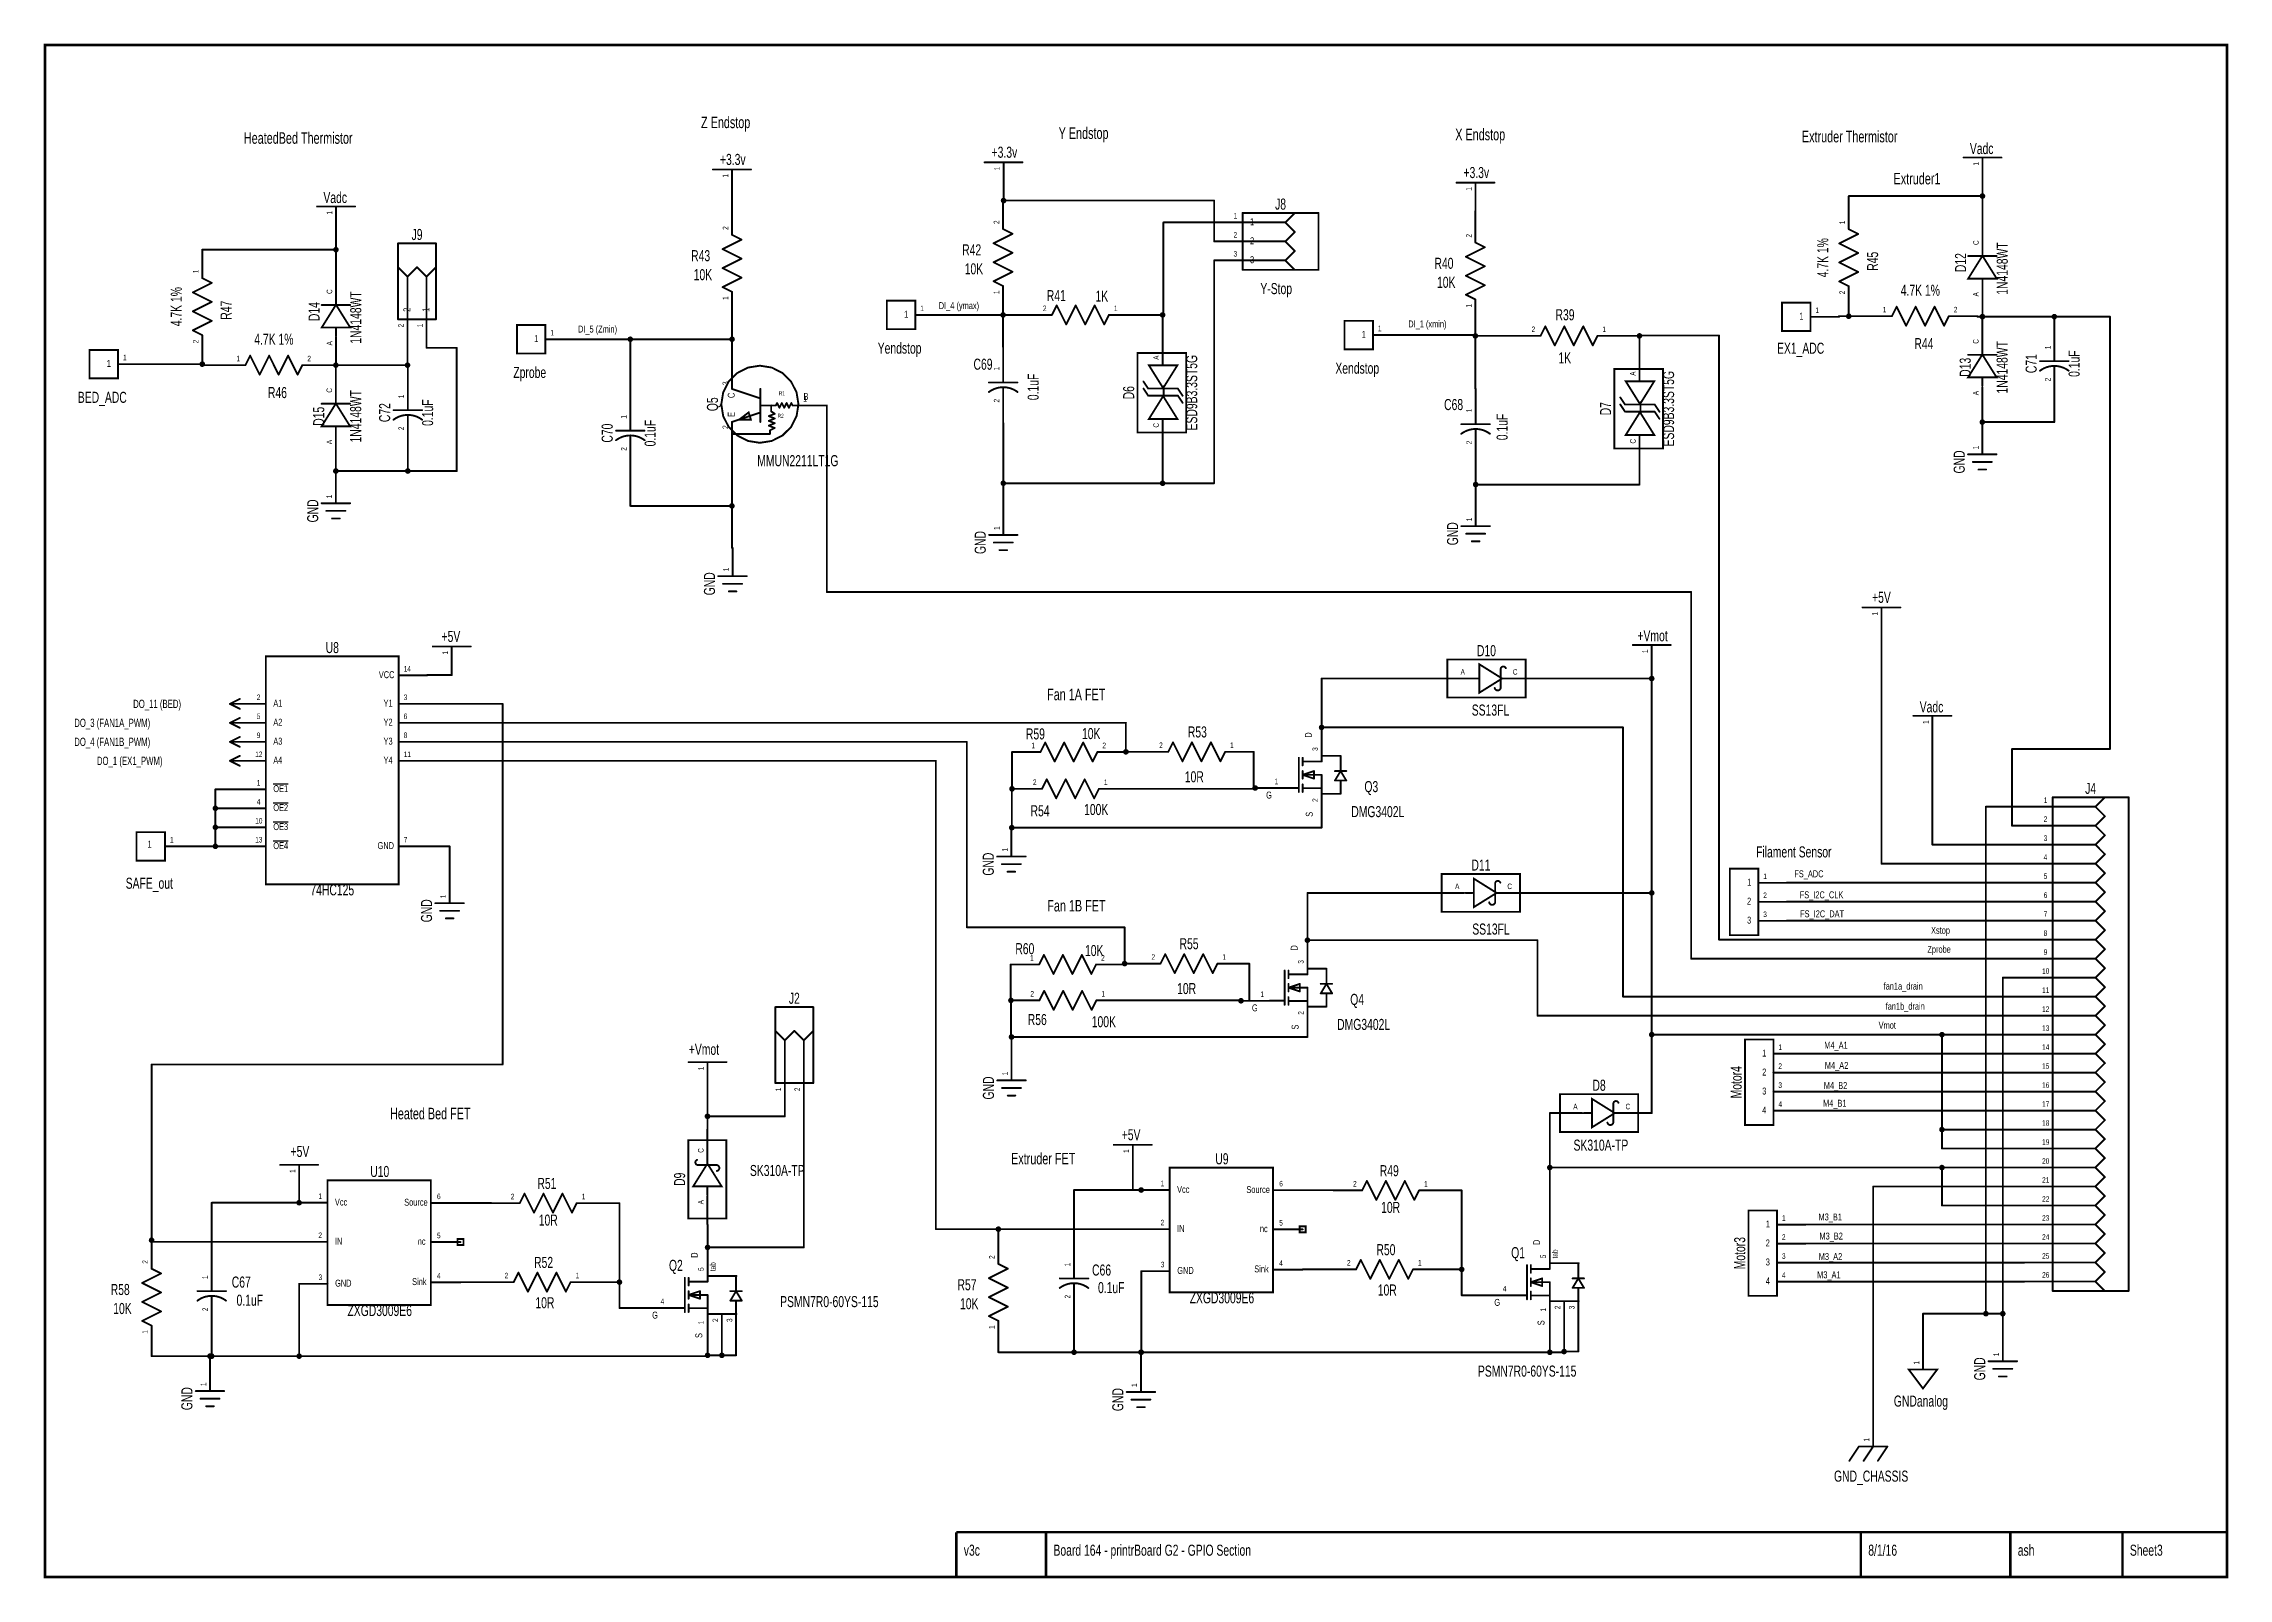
# Model space of a CAD drawing. Extents: x -0.2 to 11.3, y -0.6 to 7.5.
import ezdxf
from ezdxf.enums import TextEntityAlignment as Align

# ---------------------------------------------------------------- set-up
doc = ezdxf.new("R2010")
doc.units = 0
for name, color, linetype in [('Element', 253, 'CONTINUOUS'), ('Net', 50, 'CONTINUOUS'), ('Pin', 50, 'CONTINUOUS'), ('Shapes', 252, 'CONTINUOUS'), ('Titles', 253, 'CONTINUOUS')]:
    doc.layers.add(name, color=color, linetype=linetype)

msp = doc.modelspace()

# ---------------------------------------------------------------- texts
at = {"layer": 'Element', "width": 0.7}
for s, p in [('+3.3v', (3.388, 6.8278)), ('+3.3v', (4.8186, 6.8657)), ('Vadc', (9.9657, 6.8851)), ('+3.3v', (7.304, 6.7587)), ('Vadc', (1.2939, 6.6273)), ('J8', (6.273, 6.5927)), ('J9', (1.7249, 6.4325)), ('R43', (3.2187, 6.3209)), ('R42', (4.6462, 6.3517)), ('10K', (4.658, 6.2517)), ('R40', (7.1337, 6.2807)), ('10K', (3.2306, 6.2209)), ('Y-Stop', (6.2501, 6.1476)), ('10K', (7.1456, 6.1807)), ('R41', (5.0919, 6.1106)), ('1K', (5.3318, 6.1083)), ('R39', (7.7712, 6.0098)), ('Yendstop', (4.2666, 5.8341)), ('EX1_ADC', (9.0122, 5.8337)), ('R44', (9.6615, 5.8578)), ('Zprobe', (2.3185, 5.7062)), ('C69', (4.7058, 5.7495)), ('Xendstop', (6.677, 5.7285)), ('1K', (7.77, 5.783)), ('BED_ADC', (0.0674, 5.5751)), ('R46', (0.9897, 5.6001)), ('C68', (7.1844, 5.537)), ('MMUN2211LT1G', (3.7307, 5.2415)), ('+5V', (9.4377, 4.5218)), ('+5V', (1.9034, 4.316)), ('+Vmot', (8.2323, 4.3196)), ('U8', (1.2785, 4.2574)), ('D10', (7.3573, 4.241)), ('SS13FL', (7.3785, 3.9282)), ('Vadc', (9.7015, 3.945)), ('R59', (4.9819, 3.8026)), ('10K', (5.2757, 3.8043)), ('R53', (5.8348, 3.813)), ('10R', (5.8188, 3.5769)), ('Q3', (6.7509, 3.5251)), ('J4', (10.5397, 3.5157)), ('R54', (5.0063, 3.3976)), ('100K', (5.3019, 3.4045)), ('DMG3402L', (6.7851, 3.3934)), ('Filament Sensor', (8.9762, 3.1813)), ('D11', (7.3283, 3.112)), ('SAFE_out', (0.3148, 3.0163)), ('R55', (5.7911, 2.6978)), ('SS13FL', (7.3813, 2.775)), ('R60', (4.9261, 2.6717)), ('10K', (5.2915, 2.6619)), ('10R', (5.7782, 2.4617)), ('J2', (3.7121, 2.4107)), ('Q4', (6.6763, 2.4045)), ('R56', (4.9915, 2.2986)), ('100K', (5.3422, 2.2871)), ('DMG3402L', (6.7105, 2.2728)), ('+Vmot', (3.236, 2.1418)), ('D8', (7.9506, 1.9525)), ('+5V', (5.4859, 1.6919)), ('+5V', (1.1083, 1.6039)), ('U9', (5.9641, 1.5653)), ('SK310A-TP', (7.9602, 1.6372)), ('U10', (1.5284, 1.4984)), ('R51', (2.4089, 1.4355)), ('SK310A-TP', (3.6223, 1.5036)), ('R49', (6.8456, 1.5025)), ('R50', (6.828, 1.0865)), ('R52', (2.3914, 1.0195)), ('Q2', (3.0882, 1.0038)), ('C66', (5.3303, 0.9794)), ('Q1', (7.524, 1.0709)), ('R58', (0.1616, 0.8769)), ('C67', (0.7991, 0.9161)), ('R57', (4.6215, 0.9019)), ('0.1uF', (5.3814, 0.8868)), ('10K', (0.1734, 0.7769)), ('0.1uF', (0.844, 0.8205)), ('PSMN7R0-60YS-115', (3.8967, 0.8132)), ('10K', (4.6334, 0.8019)), ('PSMN7R0-60YS-115', (7.5719, 0.4472)), ('GNDanalog', (9.6456, 0.2894)), ('GND_CHASSIS', (9.3835, -0.1059))]:
    msp.add_text(s, height=0.0583, dxfattribs=at).set_placement(p, align=Align.BOTTOM_CENTER)
for s, p in [('4.7K 1%', (9.0996, 6.3569)), ('1N4148WT', (10.0448, 6.2998)), ('4.7K 1%', (0.4278, 6.0992)), ('1N4148WT', (1.373, 6.042)), ('1N4148WT', (10.0442, 5.7797)), ('ESD9B3.3ST5G', (5.7758, 5.646)), ('ESD9B3.3ST5G', (8.2874, 5.5617)), ('0.1uF', (10.4235, 5.799)), ('1N4148WT', (1.3724, 5.5219)), ('0.1uF', (1.7515, 5.541)), ('0.1uF', (2.9235, 5.433))]:
    msp.add_text(s, height=0.0583, rotation=90, dxfattribs=at).set_placement(p, align=Align.TOP_CENTER)
for s, p in [('R45', (9.4378, 6.3382)), ('D12', (9.901, 6.331)), ('R47', (0.766, 6.0804)), ('D14', (1.2292, 6.0732)), ('D13', (9.9254, 5.7797)), ('C71', (10.273, 5.799)), ('0.1uF', (5.0166, 5.6764)), ('D6', (5.5196, 5.646)), ('D15', (1.2536, 5.5219)), ('C72', (1.601, 5.541)), ('Q5', (3.3275, 5.5852)), ('0.1uF', (7.4866, 5.4657)), ('D7', (8.0311, 5.5617)), ('C70', (2.773, 5.433)), ('GND', (9.894, 5.2814)), ('GND', (1.2222, 5.0236)), ('GND', (7.2255, 4.9033)), ('GND', (4.7377, 4.8571)), ('GND', (3.3118, 4.6397)), ('GND', (4.7802, 3.1635)), ('GND', (1.8215, 2.9178)), ('Motor4', (8.7191, 2.015)), ('GND', (4.781, 1.9847)), ('D9', (3.1543, 1.504)), ('Motor3', (8.7378, 1.1149)), ('GND', (10.0018, 0.5057)), ('GND', (0.5593, 0.3487)), ('GND', (5.4625, 0.3437))]:
    msp.add_text(s, height=0.0583, rotation=90, dxfattribs=at).set_placement(p, align=Align.BOTTOM_CENTER)
for s, p in [('4.7K 1%', (9.6427, 6.2147)), ('4.7K 1%', (0.9709, 5.957)), ('74HC125', (1.2785, 3.0574)), ('10R', (6.8525, 1.3851)), ('10R', (2.4159, 1.3182)), ('10R', (6.835, 0.9499)), ('ZXGD3009E6', (1.5284, 0.8421)), ('10R', (2.3983, 0.883)), ('ZXGD3009E6', (5.9641, 0.909))]:
    msp.add_text(s, height=0.0583, dxfattribs=at).set_placement(p, align=Align.TOP_CENTER)
for s, p in [('R1', (3.6301, 5.654)), ('R2', (3.6234, 5.5352))]:
    msp.add_text(s, height=0.0219, dxfattribs=at).set_placement(p, align=Align.TOP_LEFT)
for p in [(3.268, 1.0198), (7.7038, 1.0869)]:
    msp.add_text('tab', height=0.0292, rotation=90, dxfattribs=at).set_placement(p, align=Align.TOP_LEFT)
at = {"layer": 'Pin', "width": 0.7}
for s, height, p in [('1', 0.0292, (3.3345, 6.7786)), ('1', 0.0292, (4.765, 6.8165)), ('1', 0.0292, (9.921, 6.8417)), ('1', 0.0292, (7.2504, 6.7095)), ('1', 0.0292, (1.2492, 6.5839)), ('2', 0.0292, (3.3348, 6.5034)), ('2', 0.0292, (4.7622, 6.5342)), ('2', 0.0292, (7.2498, 6.4632)), ('1', 0.0292, (9.2164, 6.5332)), ('C', 0.0292, (9.9206, 6.4237)), ('1', 0.0292, (0.5446, 6.2754)), ('C', 0.0292, (1.2488, 6.166)), ('1', 0.0292, (3.3348, 6.1345)), ('1', 0.0292, (4.7622, 6.1653)), ('1', 0.0292, (7.2498, 6.0943)), ('2', 0.0292, (9.2164, 6.1643)), ('A', 0.0292, (9.9206, 6.1528)), ('2', 0.0292, (1.6257, 5.9898)), ('2', 0.0365, (1.6531, 6.0719)), ('1', 0.0292, (1.7257, 5.9898)), ('1', 0.0365, (1.7531, 6.0719)), ('2', 0.0292, (0.5446, 5.9065)), ('A', 0.0292, (1.2488, 5.895)), ('C', 0.0292, (9.9199, 5.9037)), ('1', 0.0292, (10.299, 5.8752)), ('1', 0.0292, (4.763, 5.7632)), ('A', 0.0292, (5.6026, 5.8193)), ('A', 0.0292, (8.1142, 5.7351)), ('C', 0.0292, (1.2481, 5.6459)), ('3', 0.0292, (3.334, 5.6865)), ('C', 0.0365, (3.3614, 5.6177)), ('A', 0.0292, (9.9199, 5.6327)), ('2', 0.0292, (10.299, 5.7063)), ('1', 0.0292, (1.627, 5.6172)), ('1', 0.0292, (2.799, 5.5092)), ('E', 0.0365, (3.3614, 5.5183)), ('2', 0.0292, (4.763, 5.5943)), ('1', 0.0292, (7.251, 5.5432)), ('2', 0.0292, (1.627, 5.4483)), ('2', 0.0292, (3.334, 5.4551)), ('C', 0.0292, (5.6026, 5.4623)), ('A', 0.0292, (1.2481, 5.3749)), ('2', 0.0292, (2.799, 5.3403)), ('2', 0.0292, (7.251, 5.3743)), ('C', 0.0292, (8.1142, 5.3781)), ('1', 0.0292, (9.9198, 5.3476)), ('1', 0.0292, (1.248, 5.0898)), ('1', 0.0292, (7.2513, 4.9695)), ('1', 0.0292, (4.7635, 4.9233)), ('1', 0.0292, (3.3375, 4.7059)), ('1', 0.0292, (9.3885, 4.4726)), ('1', 0.0292, (1.8586, 4.2668)), ('1', 0.0292, (8.1787, 4.2748)), ('1', 0.0292, (9.6568, 3.9016)), ('D', 0.0365, (6.401, 3.8292)), ('3', 0.0292, (6.44, 3.7599)), ('2', 0.0292, (6.44, 3.491)), ('S', 0.0365, (6.4059, 3.413)), ('1', 0.0292, (4.806, 3.2297)), ('1', 0.0292, (1.8473, 2.984)), ('D', 0.0365, (6.3264, 2.7085)), ('3', 0.0292, (6.3653, 2.6392)), ('S', 0.0365, (6.3312, 2.2924)), ('2', 0.0292, (6.3653, 2.3703)), ('1', 0.0292, (3.2056, 2.0782)), ('1', 0.0292, (3.6129, 1.9681)), ('2', 0.0292, (3.7129, 1.9681)), ('1', 0.0292, (4.8068, 2.051)), ('C', 0.0292, (3.205, 1.6432)), ('1', 0.0292, (5.4454, 1.6426)), ('1', 0.0292, (1.0547, 1.5372)), ('A', 0.0292, (3.205, 1.3722)), ('D', 0.0365, (7.6029, 1.1576)), ('2', 0.0292, (0.2776, 1.0594)), ('D', 0.0365, (3.1671, 1.0905)), ('2', 0.0292, (4.7376, 1.0844)), ('1', 0.0292, (5.1361, 1.045)), ('5', 0.0292, (7.6419, 1.0883)), ('1', 0.0292, (0.5943, 0.9782)), ('5', 0.0292, (3.206, 1.0212)), ('2', 0.0292, (0.5943, 0.8093)), ('2', 0.0292, (5.1361, 0.8762)), ('1', 0.0292, (7.6419, 0.8069)), ('2', 0.0292, (7.7172, 0.8194)), ('3', 0.0292, (7.7919, 0.8194)), ('1', 0.0292, (0.2776, 0.6905)), ('1', 0.0292, (3.206, 0.7398)), ('2', 0.0292, (3.2813, 0.7523)), ('3', 0.0292, (3.356, 0.7523)), ('1', 0.0292, (4.7376, 0.7155)), ('S', 0.0365, (7.6266, 0.7352)), ('S', 0.0365, (3.1907, 0.6681)), ('1', 0.0292, (10.0276, 0.572)), ('1', 0.0292, (9.6073, 0.5286)), ('1', 0.0292, (0.5851, 0.4149)), ('1', 0.0292, (5.4882, 0.41)), ('1', 0.0292, (9.3448, 0.1223))]:
    msp.add_text(s, height=height, rotation=90, dxfattribs=at).set_placement(p, align=Align.TOP_LEFT)
for s, height, p in [('1', 0.0292, (6.0254, 6.592)), ('1', 0.0365, (6.1123, 6.5646)), ('2', 0.0292, (6.0254, 6.492)), ('2', 0.0365, (6.1123, 6.4646)), ('3', 0.0292, (6.0254, 6.392)), ('3', 0.0365, (6.1123, 6.3646)), ('1', 0.0292, (4.3754, 6.1046)), ('2', 0.0292, (5.0216, 6.1049)), ('1', 0.0292, (5.3954, 6.1049)), ('2', 0.0292, (9.819, 6.098)), ('1', 0.0365, (4.2901, 6.0773)), ('1', 0.0292, (6.7858, 5.999)), ('2', 0.0292, (7.5947, 5.9944)), ('1', 0.0292, (7.9685, 5.9944)), ('1', 0.0365, (9.0052, 6.0674)), ('1', 0.0292, (9.0905, 6.0948)), ('1', 0.0292, (9.4452, 6.098)), ('1', 0.0365, (2.342, 5.9494)), ('1', 0.0292, (2.4273, 5.9767)), ('1', 0.0365, (6.7005, 5.9717)), ('1', 0.0365, (0.0908, 5.8183)), ('1', 0.0292, (0.1761, 5.8456)), ('1', 0.0292, (0.7734, 5.8402)), ('2', 0.0292, (1.1472, 5.8402)), ('B', 0.0365, (3.7606, 5.6446)), ('1', 0.0292, (3.7595, 5.6282)), ('VCC', 0.0365, (1.5235, 4.1793)), ('14', 0.0292, (1.6547, 4.2066)), ('A', 0.0292, (7.2211, 4.1902)), ('C', 0.0292, (7.4965, 4.1902)), ('DO_11 (BED)', 0.0437, (0.2297, 4.0293)), ('2', 0.0292, (0.8809, 4.0566)), ('A1', 0.0365, (0.9678, 4.0293)), ('Y1', 0.0365, (1.5486, 4.0293)), ('3', 0.0292, (1.6547, 4.0566)), ('DO_3 (FAN1A_PWM)', 0.0437, (-0.0805, 3.9293)), ('5', 0.0292, (0.8809, 3.9566)), ('A2', 0.0365, (0.9678, 3.9293)), ('Y2', 0.0365, (1.5486, 3.9293)), ('6', 0.0292, (1.6547, 3.9566)), ('DO_4 (FAN1B_PWM)', 0.0437, (-0.0805, 3.8293)), ('9', 0.0292, (0.8809, 3.8566)), ('A3', 0.0365, (0.9678, 3.8293)), ('Y3', 0.0365, (1.5486, 3.8293)), ('8', 0.0292, (1.6547, 3.8566)), ('1', 0.0292, (4.9609, 3.8032)), ('2', 0.0292, (5.3347, 3.8032)), ('2', 0.0292, (5.6337, 3.8041)), ('1', 0.0292, (6.0075, 3.8041)), ('DO_1 (EX1_PWM)', 0.0437, (0.0388, 3.7293)), ('12', 0.0292, (0.8727, 3.7566)), ('A4', 0.0365, (0.9678, 3.7293)), ('Y4', 0.0365, (1.5486, 3.7293)), ('11', 0.0292, (1.6547, 3.7566)), ('1', 0.0292, (0.8809, 3.6066)), ('%%oOE1', 0.0365, (0.9678, 3.5793)), ('2', 0.0292, (4.9689, 3.6093)), ('1', 0.0292, (5.3427, 3.6093)), ('1', 0.0292, (6.2417, 3.6138)), ('4', 0.0292, (0.8809, 3.5066)), ('%%oOE2', 0.0365, (0.9678, 3.4793)), ('G', 0.0365, (6.1969, 3.5455)), ('1', 0.0292, (10.2922, 3.5149)), ('10', 0.0292, (0.8727, 3.4066)), ('%%oOE3', 0.0365, (0.9678, 3.3793)), ('2', 0.0292, (10.2922, 3.4149)), ('1', 0.0365, (0.3057, 3.2869)), ('1', 0.0292, (0.4236, 3.3061)), ('13', 0.0292, (0.8727, 3.3066)), ('%%oOE4', 0.0365, (0.9678, 3.2793)), ('GND', 0.0365, (1.5169, 3.2793)), ('7', 0.0292, (1.6547, 3.3066)), ('3', 0.0292, (10.2922, 3.3149)), ('1', 0.0292, (8.8156, 3.114)), ('4', 0.0292, (10.2922, 3.2149)), ('5', 0.0292, (10.2922, 3.1149)), ('A', 0.0292, (7.1921, 3.0612)), ('C', 0.0292, (7.4675, 3.0612)), ('1', 0.0365, (8.7303, 3.0867)), ('2', 0.0292, (8.8152, 3.014)), ('6', 0.0292, (10.2922, 3.0149)), ('3', 0.0365, (8.7301, 2.8867)), ('2', 0.0365, (8.7299, 2.9867)), ('3', 0.0292, (8.8154, 2.914)), ('7', 0.0292, (10.2922, 2.9149)), ('8', 0.0292, (10.2922, 2.8149)), ('1', 0.0292, (4.9541, 2.6845)), ('2', 0.0292, (5.328, 2.6845)), ('2', 0.0292, (5.5931, 2.689)), ('1', 0.0292, (5.9669, 2.689)), ('9', 0.0292, (10.2922, 2.7149)), ('10', 0.0292, (10.284, 2.6149)), ('2', 0.0292, (4.9553, 2.4953)), ('1', 0.0292, (5.3291, 2.4953)), ('G', 0.0365, (6.1223, 2.4249)), ('1', 0.0292, (6.167, 2.4932)), ('11', 0.0292, (10.284, 2.5149)), ('12', 0.0292, (10.284, 2.4149)), ('13', 0.0292, (10.284, 2.3149)), ('1', 0.0365, (8.8099, 2.1869)), ('1', 0.0292, (8.8952, 2.2142)), ('14', 0.0292, (10.284, 2.2149)), ('2', 0.0365, (8.8096, 2.0869)), ('2', 0.0292, (8.8949, 2.1142)), ('15', 0.0292, (10.284, 2.1149)), ('3', 0.0365, (8.8098, 1.9869)), ('3', 0.0292, (8.8951, 2.0142)), ('16', 0.0292, (10.284, 2.0149)), ('A', 0.0292, (7.8145, 1.9017)), ('C', 0.0292, (8.0898, 1.9017)), ('4', 0.0365, (8.8099, 1.8869)), ('4', 0.0292, (8.8952, 1.9142)), ('17', 0.0292, (10.284, 1.9149)), ('18', 0.0292, (10.284, 1.8149)), ('20', 0.0292, (10.284, 1.6149)), ('19', 0.0292, (10.284, 1.7149)), ('1', 0.0292, (5.6411, 1.4965)), ('6', 0.0292, (6.2659, 1.4955)), ('21', 0.0292, (10.284, 1.5149)), ('1', 0.0292, (1.2053, 1.4296)), ('Vcc', 0.0365, (1.2923, 1.4023)), ('Source', 0.0365, (1.6574, 1.4013)), ('6', 0.0292, (1.8301, 1.4286)), ('2', 0.0292, (2.2183, 1.4276)), ('1', 0.0292, (2.5921, 1.4276)), ('Vcc', 0.0365, (5.728, 1.4691)), ('Source', 0.0365, (6.0931, 1.4681)), ('2', 0.0292, (6.6549, 1.4945)), ('1', 0.0292, (7.0288, 1.4945)), ('22', 0.0292, (10.284, 1.4149)), ('2', 0.0292, (5.6411, 1.2905)), ('5', 0.0292, (6.2659, 1.2895)), ('1', 0.0365, (8.8287, 1.2868)), ('1', 0.0292, (8.914, 1.3141)), ('23', 0.0292, (10.284, 1.3149)), ('2', 0.0292, (1.2053, 1.2236)), ('IN', 0.0365, (1.2923, 1.1963)), ('nc', 0.0365, (1.7284, 1.1953)), ('5', 0.0292, (1.8301, 1.2226)), ('IN', 0.0365, (5.728, 1.2631)), ('nc', 0.0365, (6.1642, 1.2621)), ('2', 0.0365, (8.8283, 1.1868)), ('2', 0.0292, (8.9136, 1.2141)), ('24', 0.0292, (10.284, 1.2149)), ('3', 0.0292, (5.6421, 1.0695)), ('GND', 0.0365, (5.729, 1.0421)), ('Sink', 0.0365, (6.1347, 1.0501)), ('4', 0.0292, (6.2659, 1.0775)), ('2', 0.0292, (6.6229, 1.0786)), ('1', 0.0292, (6.9968, 1.0786)), ('3', 0.0365, (8.8285, 1.0868)), ('3', 0.0292, (8.9138, 1.1141)), ('25', 0.0292, (10.284, 1.1149)), ('3', 0.0292, (1.2063, 1.0026)), ('GND', 0.0365, (1.2933, 0.9753)), ('Sink', 0.0365, (1.6989, 0.9833)), ('4', 0.0292, (1.8301, 1.0106)), ('2', 0.0292, (2.1863, 1.0116)), ('1', 0.0292, (2.5601, 1.0116)), ('4', 0.0292, (7.4436, 0.9423)), ('4', 0.0365, (8.8287, 0.9868)), ('4', 0.0292, (8.914, 1.0141)), ('26', 0.0292, (10.284, 1.0149)), ('G', 0.0365, (2.963, 0.8069)), ('4', 0.0292, (3.0077, 0.8752)), ('G', 0.0365, (7.3988, 0.874))]:
    msp.add_text(s, height=height, dxfattribs=at).set_placement(p, align=Align.TOP_LEFT)
at = {"layer": 'Shapes', "width": 0.7}
for s, height, p in [('HeatedBed Thermistor', 0.0608, (1.0992, 6.9872)), ('Z Endstop', 0.0608, (3.3505, 7.0697)), ('Y Endstop', 0.0608, (5.2356, 7.0128)), ('X Endstop', 0.0608, (7.3245, 7.0055)), ('Extruder Thermistor', 0.0608, (9.2704, 6.9947)), ('Extruder1', 0.0608, (9.6251, 6.7733)), ('DI_4 (ymax)', 0.0365, (4.579, 6.1046)), ('DI_5 (Zmin)', 0.0365, (2.6756, 5.9811)), ('DI_1 (xmin)', 0.0365, (7.0463, 6.008)), ('Fan 1A FET', 0.0608, (5.1968, 4.0573)), ('FS_ADC', 0.0365, (9.0558, 3.1126)), ('FS_I2C_CLK', 0.0365, (9.1222, 3.0019)), ('Fan 1B FET', 0.0608, (5.1979, 2.9446)), ('FS_I2C_DAT', 0.0365, (9.1251, 2.9019)), ('Xstop', 0.0365, (9.7489, 2.8149)), ('Zprobe', 0.0365, (9.7414, 2.7149)), ('fan1a_drain', 0.0365, (9.5522, 2.5211)), ('fan1b_drain', 0.0365, (9.563, 2.4149)), ('Vmot', 0.0365, (9.4685, 2.3149)), ('M4_A1', 0.0365, (9.1984, 2.2098)), ('M4_A2', 0.0365, (9.2015, 2.1035)), ('M4_B2', 0.0365, (9.1961, 1.9979)), ('Heated Bed FET', 0.0608, (1.7947, 1.85)), ('M4_B1', 0.0365, (9.192, 1.9045)), ('Extruder FET', 0.0608, (5.0229, 1.6128)), ('M3_B1', 0.0365, (9.1681, 1.3055)), ('M3_B2', 0.0365, (9.1729, 1.205)), ('M3_A2', 0.0365, (9.1694, 1.0971)), ('M3_A1', 0.0365, (9.1609, 1.001))]:
    msp.add_text(s, height=height, dxfattribs=at).set_placement(p, align=Align.MIDDLE_CENTER)
at = {"layer": 'Titles', "width": 0.7}
for s, p in [('v3c', (4.6046, -0.4201)), ('Board 164 - printrBoard G2 - GPIO Section', (5.077, -0.4201)), ('8/1/16', (9.3684, -0.4201)), ('ash', (10.1558, -0.4201)), ('Sheet3', (10.7463, -0.4201))]:
    msp.add_text(s, height=0.0583, dxfattribs=at).set_placement(p, align=Align.TOP_LEFT)

# ---------------------------------------------------------------- linework, layer by layer
at = {"layer": 'Element', "linetype": 'CONTINUOUS'}
for points, const_width in [([(3.2837, 6.8212), (3.4837, 6.8212)], 0.0098), ([(4.7142, 6.8591), (4.9142, 6.8591)], 0.0098), ([(9.8702, 6.8844), (10.0702, 6.8844)], 0.0098), ([(7.1997, 6.7522), (7.3997, 6.7522)], 0.0098), ([(1.1984, 6.6266), (1.3984, 6.6266)], 0.0098), ([(6.473, 6.5927), (6.073, 6.5927)], 0.0098), ([(6.073, 6.5927), (6.073, 6.2927)], 0.0098), ([(6.348, 6.5927), (6.298, 6.5427)], 0.0098), ([(6.473, 6.2927), (6.473, 6.5927)], 0.0098), ([(3.334, 6.4021), (3.434, 6.4521)], 0.0098), ([(3.434, 6.4521), (3.384, 6.4771)], 0.0098), ([(4.7615, 6.4329), (4.8615, 6.4829)], 0.0098), ([(4.8615, 6.4829), (4.8115, 6.5079)], 0.0098), ([(6.298, 6.5427), (6.073, 6.5427)], 0.0098), ([(6.298, 6.4427), (6.073, 6.4427)], 0.0098), ([(6.348, 6.4927), (6.298, 6.5427)], 0.0098), ([(6.348, 6.4927), (6.298, 6.4427)], 0.0098), ([(6.348, 6.3927), (6.298, 6.4427)], 0.0098), ([(9.3156, 6.4819), (9.2156, 6.4319)], 0.0098), ([(9.2656, 6.5069), (9.3156, 6.4819)], 0.0098), ([(1.6249, 6.4325), (1.8249, 6.4325)], 0.0098), ([(1.6249, 6.4325), (1.6249, 6.0325)], 0.0098), ([(1.8249, 6.4325), (1.8249, 6.0325)], 0.0098), ([(3.434, 6.3521), (3.334, 6.4021)], 0.0098), ([(3.334, 6.3021), (3.434, 6.3521)], 0.0098), ([(4.8615, 6.3829), (4.7615, 6.4329)], 0.0098), ([(4.7615, 6.3329), (4.8615, 6.3829)], 0.0098), ([(4.8615, 6.2829), (4.7615, 6.3329)], 0.0098), ([(6.298, 6.3427), (6.073, 6.3427)], 0.0098), ([(6.298, 6.3427), (6.348, 6.3927)], 0.0098), ([(6.348, 6.2927), (6.298, 6.3427)], 0.0098), ([(7.249, 6.362), (7.349, 6.412)], 0.0098), ([(7.349, 6.312), (7.249, 6.362)], 0.0098), ([(7.349, 6.412), (7.299, 6.437)], 0.0098), ([(9.2156, 6.4319), (9.3156, 6.3819)], 0.0098), ([(9.3156, 6.3819), (9.2156, 6.3319)], 0.0098), ([(9.2156, 6.3319), (9.3156, 6.2819)], 0.0098), ([(9.9698, 6.367), (9.8948, 6.247), (10.0448, 6.247), (9.9698, 6.367)], 0.0098), ([(9.8948, 6.3658), (10.0448, 6.3658)], 0.0098), ([(9.9698, 6.403), (9.9698, 6.366)], 0.0098), ([(0.6438, 6.2242), (0.5438, 6.1742)], 0.0098), ([(0.5938, 6.2492), (0.6438, 6.2242)], 0.0098), ([(1.6249, 6.3075), (1.6749, 6.2575)], 0.0098), ([(1.7249, 6.3075), (1.6749, 6.2575)], 0.0098), ([(1.6749, 6.2575), (1.6749, 6.0325)], 0.0098), ([(1.7249, 6.3075), (1.7749, 6.2575)], 0.0098), ([(1.8249, 6.3075), (1.7749, 6.2575)], 0.0098), ([(1.7749, 6.2575), (1.7749, 6.0325)], 0.0098), ([(3.434, 6.2521), (3.334, 6.3021)], 0.0098), ([(3.334, 6.2021), (3.434, 6.2521)], 0.0098), ([(4.7615, 6.2329), (4.8615, 6.2829)], 0.0098), ([(4.8115, 6.2079), (4.7615, 6.2329)], 0.0098), ([(6.473, 6.2927), (6.073, 6.2927)], 0.0098), ([(7.249, 6.262), (7.349, 6.312)], 0.0098), ([(7.349, 6.212), (7.249, 6.262)], 0.0098), ([(7.249, 6.162), (7.349, 6.212)], 0.0098), ([(9.3156, 6.2819), (9.2156, 6.2319)], 0.0098), ([(9.2156, 6.2319), (9.2656, 6.2069)], 0.0098), ([(9.9698, 6.241), (9.9698, 6.203)], 0.0098), ([(0.5438, 6.1742), (0.6438, 6.1242)], 0.0098), ([(0.6438, 6.1242), (0.5438, 6.0742)], 0.0098), ([(1.298, 6.1092), (1.223, 5.9892), (1.373, 5.9892), (1.298, 6.1092)], 0.0098), ([(1.223, 6.108), (1.373, 6.108)], 0.0098), ([(1.298, 6.1452), (1.298, 6.1082)], 0.0098), ([(3.384, 6.1771), (3.334, 6.2021)], 0.0098), ([(4.3491, 6.1304), (4.1992, 6.1304), (4.1992, 5.9804), (4.3491, 5.9804), (4.3491, 6.1304)], 0.0098), ([(5.0941, 6.1057), (5.0691, 6.0557)], 0.0098), ([(5.1441, 6.0057), (5.0941, 6.1057)], 0.0098), ([(5.1941, 6.1057), (5.1441, 6.0057)], 0.0098), ([(5.2441, 6.0057), (5.1941, 6.1057)], 0.0098), ([(5.2941, 6.1057), (5.2441, 6.0057)], 0.0098), ([(5.3441, 6.0057), (5.2941, 6.1057)], 0.0098), ([(7.299, 6.137), (7.249, 6.162)], 0.0098), ([(9.0643, 6.1206), (8.9144, 6.1206), (8.9144, 5.9706), (9.0643, 5.9706), (9.0643, 6.1206)], 0.0098), ([(9.4927, 6.0488), (9.5177, 6.0988)], 0.0098), ([(9.5177, 6.0988), (9.5677, 5.9988)], 0.0098), ([(9.5677, 5.9988), (9.6177, 6.0988)], 0.0098), ([(9.6177, 6.0988), (9.6677, 5.9988)], 0.0098), ([(9.6677, 5.9988), (9.7177, 6.0988)], 0.0098), ([(9.7177, 6.0988), (9.7677, 5.9988)], 0.0098), ([(0.5438, 6.0742), (0.6438, 6.0242)], 0.0098), ([(0.6438, 6.0242), (0.5438, 5.9742)], 0.0098), ([(1.298, 5.9832), (1.298, 5.9452)], 0.0098), ([(1.8249, 6.0325), (1.6249, 6.0325)], 0.0098), ([(2.401, 6.0025), (2.2511, 6.0025), (2.2511, 5.8525), (2.401, 5.8525), (2.401, 6.0025)], 0.0098), ([(5.3691, 6.0557), (5.3441, 6.0057)], 0.0098), ([(6.7596, 6.0248), (6.6097, 6.0248), (6.6097, 5.8748), (6.7596, 5.8748), (6.7596, 6.0248)], 0.0098), ([(7.6672, 5.9952), (7.6422, 5.9452)], 0.0098), ([(7.7172, 5.8952), (7.6672, 5.9952)], 0.0098), ([(7.7672, 5.9952), (7.7172, 5.8952)], 0.0098), ([(7.8172, 5.8952), (7.7672, 5.9952)], 0.0098), ([(7.8672, 5.9952), (7.8172, 5.8952)], 0.0098), ([(7.9172, 5.8952), (7.8672, 5.9952)], 0.0098), ([(9.7677, 5.9988), (9.7927, 6.0488)], 0.0098), ([(0.1499, 5.8714), (0, 5.8714), (0, 5.7214), (0.1499, 5.7214), (0.1499, 5.8714)], 0.0098), ([(0.5438, 5.9742), (0.5938, 5.9492)], 0.0098), ([(7.9422, 5.9452), (7.9172, 5.8952)], 0.0098), ([(9.9692, 5.8829), (9.9692, 5.8459)], 0.0098), ([(0.8209, 5.791), (0.8459, 5.841)], 0.0098), ([(0.8459, 5.841), (0.8959, 5.741)], 0.0098), ([(0.8959, 5.741), (0.9459, 5.841)], 0.0098), ([(0.9459, 5.841), (0.9959, 5.741)], 0.0098), ([(0.9959, 5.741), (1.0459, 5.841)], 0.0098), ([(1.0459, 5.841), (1.0959, 5.741)], 0.0098), ([(1.0959, 5.741), (1.1209, 5.791)], 0.0098), ([(3.3275, 5.5852), (3.3374, 5.5224), (3.3663, 5.4658), (3.4112, 5.4209), (3.4679, 5.392), (3.5306, 5.3821), (3.5934, 5.392), (3.65, 5.4209), (3.695, 5.4658), (3.7238, 5.5224), (3.7338, 5.5852), (3.7238, 5.648), (3.695, 5.7046), (3.65, 5.7495), (3.5934, 5.7784), (3.5306, 5.7883), (3.4679, 5.7784), (3.4112, 5.7495), (3.3663, 5.7046), (3.3374, 5.648), (3.3275, 5.5852)], 0.01), ([(5.5196, 5.8553), (5.7758, 5.8553), (5.7758, 5.4366), (5.5196, 5.4366), (5.5196, 5.8553)], 0.0098), ([(5.6546, 5.6703), (5.7296, 5.7903), (5.5796, 5.7903), (5.6546, 5.6703)], 0.0098), ([(8.0311, 5.7711), (8.2874, 5.7711), (8.2874, 5.3523), (8.0311, 5.3523), (8.0311, 5.7711)], 0.0098), ([(9.9692, 5.8469), (9.8942, 5.7269), (10.0442, 5.7269), (9.9692, 5.8469)], 0.0098), ([(9.8942, 5.8457), (10.0442, 5.8457)], 0.0098), ([(10.4235, 5.7618), (10.4169, 5.7664), (10.41, 5.7707), (10.4029, 5.7744), (10.3955, 5.7777), (10.3879, 5.7805), (10.3802, 5.7828), (10.3723, 5.7846), (10.3644, 5.7859), (10.3563, 5.7867), (10.3483, 5.787), (10.3402, 5.7867), (10.3322, 5.7859), (10.3242, 5.7846), (10.3163, 5.7828), (10.3086, 5.7805), (10.301, 5.7777), (10.2937, 5.7744), (10.2865, 5.7706), (10.2796, 5.7664), (10.273, 5.7618)], 0.01), ([(10.2733, 5.812), (10.4233, 5.812)], 0.0098), ([(10.3483, 5.849), (10.3483, 5.812)], 0.0098), ([(10.3483, 5.787), (10.3483, 5.749)], 0.0098), ([(3.3833, 5.666), (3.3833, 5.679)], 0.0098), ([(3.5333, 5.616), (3.3833, 5.666)], 0.0098), ([(3.5333, 5.492), (3.5333, 5.666)], 0.0098), ([(4.8875, 5.6498), (4.8809, 5.6544), (4.874, 5.6587), (4.8669, 5.6624), (4.8595, 5.6657), (4.8519, 5.6685), (4.8442, 5.6708), (4.8363, 5.6726), (4.8284, 5.6739), (4.8203, 5.6747), (4.8123, 5.675), (4.8042, 5.6747), (4.7962, 5.6739), (4.7882, 5.6726), (4.7803, 5.6708), (4.7726, 5.6685), (4.765, 5.6657), (4.7577, 5.6624), (4.7505, 5.6586), (4.7436, 5.6544), (4.737, 5.6498)], 0.01), ([(4.7373, 5.7), (4.8873, 5.7)], 0.0098), ([(4.8123, 5.737), (4.8123, 5.7)], 0.0098), ([(4.8123, 5.675), (4.8123, 5.637)], 0.0098), ([(5.5508, 5.7053), (5.5758, 5.6678)], 0.0098), ([(5.5508, 5.6678), (5.5758, 5.6303)], 0.0098), ([(5.5758, 5.6678), (5.7321, 5.6678)], 0.0098), ([(5.6571, 5.6803), (5.6571, 5.6303)], 0.0098), ([(5.7321, 5.6678), (5.7571, 5.6303)], 0.0098), ([(8.1661, 5.5861), (8.2411, 5.7061), (8.0911, 5.7061), (8.1661, 5.5861)], 0.0098), ([(9.9692, 5.7209), (9.9692, 5.6829)], 0.0098), ([(1.2974, 5.5891), (1.2224, 5.4691), (1.3724, 5.4691), (1.2974, 5.5891)], 0.0098), ([(1.2224, 5.5879), (1.3724, 5.5879)], 0.0098), ([(1.2974, 5.6251), (1.2974, 5.5881)], 0.0098), ([(1.7515, 5.5038), (1.7449, 5.5084), (1.738, 5.5127), (1.7309, 5.5164), (1.7235, 5.5197), (1.7159, 5.5225), (1.7082, 5.5248), (1.7003, 5.5266), (1.6924, 5.5279), (1.6843, 5.5287), (1.6763, 5.529), (1.6682, 5.5287), (1.6602, 5.5279), (1.6522, 5.5266), (1.6443, 5.5248), (1.6366, 5.5225), (1.629, 5.5197), (1.6217, 5.5164), (1.6145, 5.5126), (1.6076, 5.5084), (1.601, 5.5038)], 0.01), ([(1.6013, 5.554), (1.7513, 5.554)], 0.0098), ([(1.6763, 5.591), (1.6763, 5.554)], 0.0098), ([(1.6763, 5.529), (1.6763, 5.491)], 0.0098), ([(3.5333, 5.542), (3.3833, 5.492)], 0.0098), ([(3.4213, 5.504), (3.4833, 5.504), (3.4713, 5.542), (3.4213, 5.504)], 0.0098), ([(3.5833, 5.579), (3.5333, 5.579)], 0.0098), ([(3.6088, 5.5352), (3.5775, 5.5227)], 0.0098), ([(3.5775, 5.5227), (3.6088, 5.5102)], 0.0098), ([(3.615, 5.579), (3.5838, 5.579)], 0.0098), ([(3.59, 5.579), (3.59, 5.5477)], 0.0098), ([(3.59, 5.5477), (3.6088, 5.5352)], 0.0098), ([(3.6213, 5.5915), (3.615, 5.579)], 0.0098), ([(3.6338, 5.5665), (3.6213, 5.5915)], 0.0098), ([(3.6463, 5.5915), (3.6338, 5.5665)], 0.0098), ([(3.6588, 5.5665), (3.6463, 5.5915)], 0.0098), ([(3.6713, 5.5915), (3.6588, 5.5665)], 0.0098), ([(3.6838, 5.5665), (3.6713, 5.5915)], 0.0098), ([(3.6963, 5.5915), (3.6838, 5.5665)], 0.0098), ([(3.7025, 5.579), (3.6963, 5.5915)], 0.0098), ([(3.7338, 5.579), (3.7025, 5.579)], 0.0098), ([(5.6546, 5.6278), (5.5796, 5.5078), (5.7296, 5.5078), (5.6546, 5.6278)], 0.0098), ([(5.5821, 5.6303), (5.7321, 5.6303)], 0.0098), ([(5.7321, 5.6303), (5.7571, 5.5928)], 0.0098), ([(8.0624, 5.6211), (8.0874, 5.5836)], 0.0098), ([(8.0624, 5.5836), (8.0874, 5.5461)], 0.0098), ([(8.1661, 5.5436), (8.0911, 5.4236), (8.2411, 5.4236), (8.1661, 5.5436)], 0.0098), ([(8.0874, 5.5836), (8.2436, 5.5836)], 0.0098), ([(8.0936, 5.5461), (8.2436, 5.5461)], 0.0098), ([(8.1686, 5.5961), (8.1686, 5.5461)], 0.0098), ([(8.2436, 5.5836), (8.2686, 5.5461)], 0.0098), ([(8.2436, 5.5461), (8.2686, 5.5086)], 0.0098), ([(1.2974, 5.4631), (1.2974, 5.4251)], 0.0098), ([(2.9235, 5.3958), (2.9169, 5.4004), (2.91, 5.4047), (2.9029, 5.4084), (2.8955, 5.4117), (2.8879, 5.4145), (2.8802, 5.4168), (2.8723, 5.4186), (2.8644, 5.4199), (2.8563, 5.4207), (2.8483, 5.421), (2.8402, 5.4207), (2.8322, 5.4199), (2.8242, 5.4186), (2.8163, 5.4168), (2.8086, 5.4145), (2.801, 5.4117), (2.7937, 5.4084), (2.7865, 5.4046), (2.7796, 5.4004), (2.773, 5.3958)], 0.01), ([(2.7733, 5.446), (2.9233, 5.446)], 0.0098), ([(2.8483, 5.483), (2.8483, 5.446)], 0.0098), ([(2.8483, 5.421), (2.8483, 5.383)], 0.0098), ([(3.3833, 5.479), (3.3833, 5.492)], 0.0098), ([(3.5838, 5.429), (3.39, 5.429)], 0.0098), ([(3.6088, 5.5102), (3.5775, 5.4977)], 0.0098), ([(3.5775, 5.4977), (3.6088, 5.4852)], 0.0098), ([(3.6088, 5.4852), (3.5775, 5.4727)], 0.0098), ([(3.5775, 5.4727), (3.6088, 5.4602)], 0.0098), ([(3.6088, 5.4602), (3.5838, 5.4477)], 0.0098), ([(3.5838, 5.4477), (3.5838, 5.429)], 0.0098), ([(7.3755, 5.4298), (7.3689, 5.4344), (7.362, 5.4387), (7.3549, 5.4424), (7.3475, 5.4457), (7.3399, 5.4485), (7.3322, 5.4508), (7.3243, 5.4526), (7.3164, 5.4539), (7.3083, 5.4547), (7.3003, 5.455), (7.2922, 5.4547), (7.2842, 5.4539), (7.2762, 5.4526), (7.2683, 5.4508), (7.2606, 5.4485), (7.253, 5.4457), (7.2457, 5.4424), (7.2385, 5.4386), (7.2316, 5.4344), (7.225, 5.4298)], 0.01), ([(7.2253, 5.48), (7.3753, 5.48)], 0.0098), ([(7.3003, 5.517), (7.3003, 5.48)], 0.0098), ([(7.3003, 5.455), (7.3003, 5.417)], 0.0098), ([(9.894, 5.3214), (10.044, 5.3214)], 0.0098), ([(9.919, 5.2814), (10.019, 5.2814)], 0.0098), ([(9.949, 5.2414), (9.989, 5.2414)], 0.0098), ([(1.2222, 5.0636), (1.3722, 5.0636)], 0.0098), ([(1.2472, 5.0236), (1.3472, 5.0236)], 0.0098), ([(1.2772, 4.9836), (1.3172, 4.9836)], 0.0098), ([(7.2255, 4.9433), (7.3755, 4.9433)], 0.0098), ([(4.7377, 4.8971), (4.8877, 4.8971)], 0.0098), ([(4.7627, 4.8571), (4.8627, 4.8571)], 0.0098), ([(7.2505, 4.9033), (7.3505, 4.9033)], 0.0098), ([(7.2805, 4.8633), (7.3205, 4.8633)], 0.0098), ([(4.7927, 4.8171), (4.8327, 4.8171)], 0.0098), ([(3.3118, 4.6797), (3.4618, 4.6797)], 0.0098), ([(3.3368, 4.6397), (3.4368, 4.6397)], 0.0098), ([(3.3668, 4.5997), (3.4068, 4.5997)], 0.0098), ([(9.3377, 4.5152), (9.5377, 4.5152)], 0.0098), ([(0.9285, 4.2574), (1.6285, 4.2574), (1.6285, 3.0574), (0.9285, 3.0574), (0.9285, 4.2574)], 0.0098), ([(1.8078, 4.3095), (2.0078, 4.3095)], 0.0098), ([(8.1279, 4.3174), (8.3279, 4.3174)], 0.0098), ([(7.151, 4.241), (7.5635, 4.241), (7.5635, 4.041), (7.151, 4.041), (7.151, 4.241)], 0.0098), ([(7.3138, 4.141), (7.2758, 4.141)], 0.0098), ([(7.4398, 4.141), (7.3198, 4.216), (7.3198, 4.066), (7.4398, 4.141)], 0.0098), ([(7.4593, 4.1951), (7.4586, 4.1969), (7.4575, 4.1985), (7.4563, 4.2), (7.4549, 4.2013), (7.4533, 4.2024), (7.4516, 4.2032), (7.4498, 4.2038), (7.4479, 4.2042), (7.446, 4.2043), (7.4441, 4.2041), (7.4422, 4.2037), (7.4404, 4.2031), (7.4387, 4.2021), (7.4372, 4.201), (7.4358, 4.1997), (7.4346, 4.1982), (7.4337, 4.1965), (7.4329, 4.1947), (7.4325, 4.1929), (7.4323, 4.191)], 0.0098), ([(7.4323, 4.191), (7.4323, 4.091)], 0.0098), ([(7.4758, 4.141), (7.4388, 4.141)], 0.0098), ([(7.401, 4.091), (7.4016, 4.0889), (7.4024, 4.0868), (7.4036, 4.085), (7.4049, 4.0833), (7.4065, 4.0818), (7.4083, 4.0805), (7.4102, 4.0795), (7.4123, 4.0788), (7.4144, 4.0783), (7.4166, 4.0782), (7.4188, 4.0783), (7.421, 4.0788), (7.423, 4.0795), (7.425, 4.0805), (7.4267, 4.0818), (7.4283, 4.0833), (7.4297, 4.085), (7.4308, 4.0868), (7.4317, 4.0889), (7.4323, 4.091)], 0.0098), ([(9.606, 3.9443), (9.806, 3.9443)], 0.0098), ([(5.0084, 3.754), (5.0334, 3.804)], 0.0098), ([(5.0334, 3.804), (5.0834, 3.704)], 0.0098), ([(5.0834, 3.704), (5.1334, 3.804)], 0.0098), ([(5.1334, 3.804), (5.1834, 3.704)], 0.0098), ([(5.1834, 3.704), (5.2334, 3.804)], 0.0098), ([(5.2334, 3.804), (5.2834, 3.704)], 0.0098), ([(5.7063, 3.8049), (5.6813, 3.7549)], 0.0098), ([(5.7563, 3.7049), (5.7063, 3.8049)], 0.0098), ([(5.8063, 3.8049), (5.7563, 3.7049)], 0.0098), ([(5.8563, 3.7049), (5.8063, 3.8049)], 0.0098), ([(5.9063, 3.8049), (5.8563, 3.7049)], 0.0098), ([(5.9563, 3.7049), (5.9063, 3.8049)], 0.0098), ([(5.2834, 3.704), (5.3084, 3.754)], 0.0098), ([(5.9813, 3.7549), (5.9563, 3.7049)], 0.0098), ([(6.3692, 3.7236), (6.3692, 3.5436)], 0.0098), ([(6.3892, 3.7236), (6.3892, 3.6836)], 0.0098), ([(6.4892, 3.7036), (6.3892, 3.7036)], 0.0098), ([(6.4892, 3.7036), (6.4892, 3.7336)], 0.0098), ([(6.4892, 3.7336), (6.5892, 3.7336)], 0.0098), ([(6.5892, 3.7336), (6.5892, 3.6536)], 0.0098), ([(5.0414, 3.6101), (5.0164, 3.5601)], 0.0098), ([(5.0914, 3.5101), (5.0414, 3.6101)], 0.0098), ([(5.1414, 3.6101), (5.0914, 3.5101)], 0.0098), ([(5.1914, 3.5101), (5.1414, 3.6101)], 0.0098), ([(5.2414, 3.6101), (5.1914, 3.5101)], 0.0098), ([(5.2914, 3.5101), (5.2414, 3.6101)], 0.0098), ([(6.2892, 3.5649), (6.3692, 3.5649)], 0.0098), ([(6.3892, 3.6136), (6.3892, 3.6536)], 0.0098), ([(6.4492, 3.6536), (6.3892, 3.6336)], 0.0098), ([(6.4892, 3.6336), (6.3892, 3.6336)], 0.0098), ([(6.3892, 3.6336), (6.4492, 3.6136)], 0.0098), ([(6.3892, 3.5436), (6.3892, 3.5836)], 0.0098), ([(6.4892, 3.5636), (6.3892, 3.5636)], 0.0098), ([(6.4492, 3.6136), (6.4492, 3.6536)], 0.0098), ([(6.4892, 3.6336), (6.4892, 3.5336)], 0.0098), ([(6.5892, 3.6536), (6.5592, 3.6036)], 0.0098), ([(6.5592, 3.6536), (6.6192, 3.6536)], 0.0098), ([(6.5592, 3.6036), (6.6192, 3.6036)], 0.0098), ([(6.6192, 3.6036), (6.5892, 3.6536)], 0.0098), ([(6.5892, 3.5336), (6.5892, 3.6036)], 0.0098), ([(5.3164, 3.5601), (5.2914, 3.5101)], 0.0098), ([(6.4892, 3.5336), (6.5892, 3.5336)], 0.0098), ([(10.7397, 3.5157), (10.3397, 3.5157)], 0.0098), ([(10.3397, 3.5157), (10.3397, 0.9157)], 0.0098), ([(10.5647, 3.4657), (10.3397, 3.4657)], 0.0098), ([(10.6147, 3.5157), (10.5647, 3.4657)], 0.0098), ([(10.6147, 3.4157), (10.5647, 3.4657)], 0.0098), ([(10.7397, 0.9157), (10.7397, 3.5157)], 0.0098), ([(0.2474, 3.3319), (0.3973, 3.3319), (0.3973, 3.1819), (0.2474, 3.1819), (0.2474, 3.3319)], 0.0098), ([(10.5647, 3.3657), (10.3397, 3.3657)], 0.0098), ([(10.6147, 3.4157), (10.5647, 3.3657)], 0.0098), ([(10.6147, 3.3157), (10.5647, 3.3657)], 0.0098), ([(10.5647, 3.2657), (10.3397, 3.2657)], 0.0098), ([(10.6147, 3.3157), (10.5647, 3.2657)], 0.0098), ([(10.6147, 3.2157), (10.5647, 3.2657)], 0.0098), ([(4.7802, 3.2035), (4.9302, 3.2035)], 0.0098), ([(4.8052, 3.1635), (4.9052, 3.1635)], 0.0098), ([(4.8352, 3.1235), (4.8752, 3.1235)], 0.0098), ([(7.122, 3.112), (7.5345, 3.112), (7.5345, 2.912), (7.122, 2.912), (7.122, 3.112)], 0.0098), ([(8.7893, 3.1398), (8.6394, 3.1398), (8.6394, 2.7898), (8.7893, 2.7898), (8.7893, 3.1398)], 0.0098), ([(10.5647, 3.1657), (10.3397, 3.1657)], 0.0098), ([(10.6147, 3.2157), (10.5647, 3.1657)], 0.0098), ([(10.6147, 3.1157), (10.5647, 3.1657)], 0.0098), ([(10.6147, 3.1157), (10.5647, 3.0657)], 0.0098), ([(7.2848, 3.012), (7.2468, 3.012)], 0.0098), ([(7.4108, 3.012), (7.2908, 3.087), (7.2908, 2.937), (7.4108, 3.012)], 0.0098), ([(7.4303, 3.0661), (7.4296, 3.0679), (7.4285, 3.0695), (7.4273, 3.071), (7.4259, 3.0723), (7.4243, 3.0734), (7.4226, 3.0742), (7.4208, 3.0748), (7.4189, 3.0752), (7.417, 3.0753), (7.4151, 3.0751), (7.4132, 3.0747), (7.4114, 3.0741), (7.4097, 3.0731), (7.4082, 3.072), (7.4068, 3.0707), (7.4056, 3.0692), (7.4047, 3.0675), (7.4039, 3.0657), (7.4035, 3.0639), (7.4033, 3.062)], 0.0098), ([(7.4033, 3.062), (7.4033, 2.962)], 0.0098), ([(7.4468, 3.012), (7.4098, 3.012)], 0.0098), ([(10.5647, 3.0657), (10.3397, 3.0657)], 0.0098), ([(10.6147, 3.0157), (10.5647, 3.0657)], 0.0098), ([(10.6147, 3.0157), (10.5647, 2.9657)], 0.0098), ([(1.8215, 2.9578), (1.9715, 2.9578)], 0.0098), ([(1.8465, 2.9178), (1.9465, 2.9178)], 0.0098), ([(1.8765, 2.8778), (1.9165, 2.8778)], 0.0098), ([(7.372, 2.962), (7.3726, 2.9599), (7.3734, 2.9578), (7.3746, 2.956), (7.3759, 2.9543), (7.3775, 2.9528), (7.3793, 2.9515), (7.3812, 2.9505), (7.3833, 2.9498), (7.3854, 2.9493), (7.3876, 2.9492), (7.3898, 2.9493), (7.392, 2.9498), (7.394, 2.9505), (7.396, 2.9515), (7.3977, 2.9528), (7.3993, 2.9543), (7.4007, 2.956), (7.4018, 2.9578), (7.4027, 2.9599), (7.4033, 2.962)], 0.0098), ([(10.5647, 2.9657), (10.3397, 2.9657)], 0.0098), ([(10.6147, 2.9157), (10.5647, 2.9657)], 0.0098), ([(10.6147, 2.9157), (10.5647, 2.8657)], 0.0098), ([(10.5647, 2.8657), (10.3397, 2.8657)], 0.0098), ([(10.5647, 2.7657), (10.3397, 2.7657)], 0.0098), ([(10.6147, 2.8157), (10.5647, 2.8657)], 0.0098), ([(10.6147, 2.8157), (10.5647, 2.7657)], 0.0098), ([(10.6147, 2.7157), (10.5647, 2.7657)], 0.0098), ([(5.0017, 2.6353), (5.0267, 2.6853)], 0.0098), ([(5.0267, 2.6853), (5.0767, 2.5853)], 0.0098), ([(5.0767, 2.5853), (5.1267, 2.6853)], 0.0098), ([(5.1267, 2.6853), (5.1767, 2.5853)], 0.0098), ([(5.1767, 2.5853), (5.2267, 2.6853)], 0.0098), ([(5.2267, 2.6853), (5.2767, 2.5853)], 0.0098), ([(5.6656, 2.6897), (5.6406, 2.6397)], 0.0098), ([(5.7156, 2.5897), (5.6656, 2.6897)], 0.0098), ([(5.7656, 2.6897), (5.7156, 2.5897)], 0.0098), ([(5.8156, 2.5897), (5.7656, 2.6897)], 0.0098), ([(5.8656, 2.6897), (5.8156, 2.5897)], 0.0098), ([(5.9156, 2.5897), (5.8656, 2.6897)], 0.0098), ([(10.5647, 2.6657), (10.3397, 2.6657)], 0.0098), ([(10.6147, 2.7157), (10.5647, 2.6657)], 0.0098), ([(10.6147, 2.6157), (10.5647, 2.6657)], 0.0098), ([(5.2767, 2.5853), (5.3017, 2.6353)], 0.0098), ([(5.9406, 2.6397), (5.9156, 2.5897)], 0.0098), ([(6.2946, 2.603), (6.2946, 2.423)], 0.0098), ([(6.3146, 2.603), (6.3146, 2.563)], 0.0098), ([(6.4146, 2.583), (6.3146, 2.583)], 0.0098), ([(6.3146, 2.493), (6.3146, 2.533)], 0.0098), ([(6.3746, 2.533), (6.3146, 2.513)], 0.0098), ([(6.3746, 2.493), (6.3746, 2.533)], 0.0098), ([(6.4146, 2.583), (6.4146, 2.613)], 0.0098), ([(6.4146, 2.613), (6.5146, 2.613)], 0.0098), ([(6.5146, 2.533), (6.4846, 2.483)], 0.0098), ([(6.4846, 2.533), (6.5446, 2.533)], 0.0098), ([(6.5146, 2.613), (6.5146, 2.533)], 0.0098), ([(6.5446, 2.483), (6.5146, 2.533)], 0.0098), ([(10.5647, 2.5657), (10.3397, 2.5657)], 0.0098), ([(10.6147, 2.6157), (10.5647, 2.5657)], 0.0098), ([(10.6147, 2.5157), (10.5647, 2.5657)], 0.0098), ([(5.0279, 2.4961), (5.0029, 2.4461)], 0.0098), ([(5.0779, 2.3961), (5.0279, 2.4961)], 0.0098), ([(5.1279, 2.4961), (5.0779, 2.3961)], 0.0098), ([(5.1779, 2.3961), (5.1279, 2.4961)], 0.0098), ([(5.2279, 2.4961), (5.1779, 2.3961)], 0.0098), ([(5.2779, 2.3961), (5.2279, 2.4961)], 0.0098), ([(5.3029, 2.4461), (5.2779, 2.3961)], 0.0098), ([(6.2146, 2.4442), (6.2946, 2.4442)], 0.0098), ([(6.4146, 2.513), (6.3146, 2.513)], 0.0098), ([(6.3146, 2.513), (6.3746, 2.493)], 0.0098), ([(6.3146, 2.423), (6.3146, 2.463)], 0.0098), ([(6.4146, 2.443), (6.3146, 2.443)], 0.0098), ([(6.4146, 2.513), (6.4146, 2.413)], 0.0098), ([(6.4146, 2.413), (6.5146, 2.413)], 0.0098), ([(6.4846, 2.483), (6.5446, 2.483)], 0.0098), ([(6.5146, 2.413), (6.5146, 2.483)], 0.0098), ([(10.5647, 2.4657), (10.3397, 2.4657)], 0.0098), ([(10.6147, 2.5157), (10.5647, 2.4657)], 0.0098), ([(10.6147, 2.4157), (10.5647, 2.4657)], 0.0098), ([(10.6147, 2.4157), (10.5647, 2.3657)], 0.0098), ([(3.8121, 2.4107), (3.6121, 2.4107)], 0.0098), ([(3.6121, 2.4107), (3.6121, 2.0107)], 0.0098), ([(3.8121, 2.4107), (3.8121, 2.0107)], 0.0098), ([(10.5647, 2.3657), (10.3397, 2.3657)], 0.0098), ([(10.6147, 2.3157), (10.5647, 2.3657)], 0.0098), ([(10.6147, 2.3157), (10.5647, 2.2657)], 0.0098), ([(3.6121, 2.2857), (3.6621, 2.2357)], 0.0098), ([(3.7121, 2.2857), (3.6621, 2.2357)], 0.0098), ([(3.6621, 2.2357), (3.6621, 2.0107)], 0.0098), ([(3.7121, 2.2857), (3.7621, 2.2357)], 0.0098), ([(3.8121, 2.2857), (3.7621, 2.2357)], 0.0098), ([(3.7621, 2.2357), (3.7621, 2.0107)], 0.0098), ([(8.869, 2.24), (8.7191, 2.24), (8.7191, 1.79), (8.869, 1.79), (8.869, 2.24)], 0.0098), ([(10.5647, 2.2657), (10.3397, 2.2657)], 0.0098), ([(10.6147, 2.2157), (10.5647, 2.2657)], 0.0098), ([(10.6147, 2.2157), (10.5647, 2.1657)], 0.0098), ([(3.1548, 2.1208), (3.3548, 2.1208)], 0.0098), ([(10.5647, 2.1657), (10.3397, 2.1657)], 0.0098), ([(10.6147, 2.1157), (10.5647, 2.1657)], 0.0098), ([(10.6147, 2.1157), (10.5647, 2.0657)], 0.0098), ([(3.6121, 2.0107), (3.8121, 2.0107)], 0.0098), ([(4.781, 2.0247), (4.931, 2.0247)], 0.0098), ([(4.806, 1.9847), (4.906, 1.9847)], 0.0098), ([(7.7443, 1.9525), (8.1568, 1.9525), (8.1568, 1.7525), (7.7443, 1.7525), (7.7443, 1.9525)], 0.0098), ([(10.5647, 2.0657), (10.3397, 2.0657)], 0.0098), ([(10.5647, 1.9657), (10.3397, 1.9657)], 0.0098), ([(10.6147, 2.0157), (10.5647, 2.0657)], 0.0098), ([(10.6147, 2.0157), (10.5647, 1.9657)], 0.0098), ([(10.6147, 1.9157), (10.5647, 1.9657)], 0.0098), ([(4.836, 1.9447), (4.876, 1.9447)], 0.0098), ([(7.9071, 1.8525), (7.8691, 1.8525)], 0.0098), ([(8.0331, 1.8525), (7.9131, 1.9275), (7.9131, 1.7775), (8.0331, 1.8525)], 0.0098), ([(8.0527, 1.9066), (8.0519, 1.9084), (8.0509, 1.91), (8.0497, 1.9115), (8.0482, 1.9128), (8.0467, 1.9139), (8.0449, 1.9147), (8.0431, 1.9153), (8.0412, 1.9157), (8.0393, 1.9158), (8.0374, 1.9157), (8.0356, 1.9152), (8.0338, 1.9146), (8.0321, 1.9136), (8.0305, 1.9125), (8.0291, 1.9112), (8.028, 1.9097), (8.027, 1.908), (8.0263, 1.9062), (8.0258, 1.9044), (8.0256, 1.9025)], 0.0098), ([(8.0256, 1.9025), (8.0256, 1.8025)], 0.0098), ([(8.0691, 1.8525), (8.0321, 1.8525)], 0.0098), ([(10.5647, 1.8657), (10.3397, 1.8657)], 0.0098), ([(10.6147, 1.9157), (10.5647, 1.8657)], 0.0098), ([(10.6147, 1.8157), (10.5647, 1.8657)], 0.0098), ([(7.9943, 1.8025), (7.9949, 1.8004), (7.9958, 1.7983), (7.9969, 1.7965), (7.9983, 1.7948), (7.9999, 1.7933), (8.0016, 1.792), (8.0036, 1.791), (8.0056, 1.7903), (8.0078, 1.7898), (8.01, 1.7897), (8.0121, 1.7898), (8.0143, 1.7903), (8.0163, 1.791), (8.0183, 1.792), (8.0201, 1.7933), (8.0217, 1.7948), (8.023, 1.7965), (8.0242, 1.7983), (8.025, 1.8004), (8.0256, 1.8025)], 0.0098), ([(10.5647, 1.7657), (10.3397, 1.7657)], 0.0098), ([(10.6147, 1.8157), (10.5647, 1.7657)], 0.0098), ([(10.6147, 1.7157), (10.5647, 1.7657)], 0.0098), ([(3.1543, 1.7102), (3.3543, 1.7102), (3.3543, 1.2977), (3.1543, 1.2977), (3.1543, 1.7102)], 0.0098), ([(3.2001, 1.606), (3.1983, 1.6053), (3.1967, 1.6043), (3.1952, 1.603), (3.1939, 1.6016), (3.1929, 1.6), (3.192, 1.5983), (3.1914, 1.5965), (3.191, 1.5946), (3.1909, 1.5927), (3.1911, 1.5908), (3.1915, 1.5889), (3.1922, 1.5871), (3.1931, 1.5854), (3.1942, 1.5839), (3.1955, 1.5825), (3.1971, 1.5813), (3.1987, 1.5804), (3.2005, 1.5797), (3.2024, 1.5792), (3.2043, 1.579)], 0.0098), ([(3.2543, 1.6225), (3.2543, 1.5855)], 0.0098), ([(5.3946, 1.6853), (5.5946, 1.6853)], 0.0098), ([(10.5647, 1.6657), (10.3397, 1.6657)], 0.0098), ([(10.6147, 1.7157), (10.5647, 1.6657)], 0.0098), ([(10.6147, 1.6157), (10.5647, 1.6657)], 0.0098), ([(10.6147, 1.6157), (10.5647, 1.5657)], 0.0098), ([(1.0039, 1.5798), (1.2039, 1.5798)], 0.0098), ([(1.2536, 1.4984), (1.7974, 1.4984), (1.7974, 0.8421), (1.2536, 0.8421), (1.2536, 1.4984)], 0.0098), ([(3.2543, 1.5865), (3.1793, 1.4665), (3.3293, 1.4665), (3.2543, 1.5865)], 0.0098), ([(3.2043, 1.579), (3.3043, 1.579)], 0.0098), ([(3.3043, 1.5477), (3.3064, 1.5483), (3.3084, 1.5491), (3.3103, 1.5503), (3.312, 1.5516), (3.3135, 1.5532), (3.3147, 1.555), (3.3157, 1.557), (3.3165, 1.559), (3.3169, 1.5612), (3.3171, 1.5633), (3.3169, 1.5655), (3.3165, 1.5677), (3.3157, 1.5697), (3.3147, 1.5717), (3.3135, 1.5734), (3.312, 1.575), (3.3103, 1.5764), (3.3084, 1.5775), (3.3064, 1.5784), (3.3043, 1.579)], 0.0098), ([(5.6894, 1.5653), (6.2331, 1.5653), (6.2331, 0.909), (5.6894, 0.909), (5.6894, 1.5653)], 0.0098), ([(6.7275, 1.4953), (6.7025, 1.4453)], 0.0098), ([(6.7775, 1.3953), (6.7275, 1.4953)], 0.0098), ([(6.8275, 1.4953), (6.7775, 1.3953)], 0.0098), ([(6.8775, 1.3953), (6.8275, 1.4953)], 0.0098), ([(6.9275, 1.4953), (6.8775, 1.3953)], 0.0098), ([(6.9775, 1.3953), (6.9275, 1.4953)], 0.0098), ([(10.5647, 1.5657), (10.3397, 1.5657)], 0.0098), ([(10.6147, 1.5157), (10.5647, 1.5657)], 0.0098), ([(10.6147, 1.5157), (10.5647, 1.4657)], 0.0098), ([(2.2909, 1.4284), (2.2659, 1.3784)], 0.0098), ([(2.3409, 1.3284), (2.2909, 1.4284)], 0.0098), ([(2.3909, 1.4284), (2.3409, 1.3284)], 0.0098), ([(2.4409, 1.3284), (2.3909, 1.4284)], 0.0098), ([(2.4909, 1.4284), (2.4409, 1.3284)], 0.0098), ([(2.5409, 1.3284), (2.4909, 1.4284)], 0.0098), ([(2.5659, 1.3784), (2.5409, 1.3284)], 0.0098), ([(3.2543, 1.4605), (3.2543, 1.4225)], 0.0098), ([(7.0025, 1.4453), (6.9775, 1.3953)], 0.0098), ([(10.5647, 1.4657), (10.3397, 1.4657)], 0.0098), ([(10.6147, 1.4157), (10.5647, 1.4657)], 0.0098), ([(10.6147, 1.4157), (10.5647, 1.3657)], 0.0098), ([(8.8877, 1.3399), (8.7378, 1.3399), (8.7378, 0.8899), (8.8877, 0.8899), (8.8877, 1.3399)], 0.0098), ([(10.5647, 1.3657), (10.3397, 1.3657)], 0.0098), ([(10.5647, 1.2657), (10.3397, 1.2657)], 0.0098), ([(10.6147, 1.3157), (10.5647, 1.3657)], 0.0098), ([(10.6147, 1.3157), (10.5647, 1.2657)], 0.0098), ([(10.6147, 1.2157), (10.5647, 1.2657)], 0.0098), ([(10.5647, 1.1657), (10.3397, 1.1657)], 0.0098), ([(10.6147, 1.2157), (10.5647, 1.1657)], 0.0098), ([(10.6147, 1.1157), (10.5647, 1.1657)], 0.0098), ([(0.3769, 1.0081), (0.3269, 1.0331)], 0.0098), ([(4.7368, 0.9832), (4.8368, 1.0332)], 0.0098), ([(4.8368, 1.0332), (4.7868, 1.0582)], 0.0098), ([(6.6955, 1.0794), (6.6705, 1.0294)], 0.0098), ([(6.7455, 0.9794), (6.6955, 1.0794)], 0.0098), ([(6.7955, 1.0794), (6.7455, 0.9794)], 0.0098), ([(6.8455, 0.9794), (6.7955, 1.0794)], 0.0098), ([(6.8955, 1.0794), (6.8455, 0.9794)], 0.0098), ([(6.9455, 0.9794), (6.8955, 1.0794)], 0.0098), ([(7.5711, 1.052), (7.5711, 0.872)], 0.0098), ([(7.5911, 1.052), (7.5911, 1.012)], 0.0098), ([(7.6911, 1.032), (7.5911, 1.032)], 0.0098), ([(7.6911, 1.032), (7.6911, 1.062)], 0.0098), ([(7.6911, 1.062), (7.8436, 1.062)], 0.0098), ([(7.8411, 1.0558), (7.8411, 0.9758)], 0.0098), ([(10.5647, 1.0657), (10.3397, 1.0657)], 0.0098), ([(10.6147, 1.1157), (10.5647, 1.0657)], 0.0098), ([(10.6147, 1.0157), (10.5647, 1.0657)], 0.0098), ([(0.2769, 0.9581), (0.3769, 1.0081)], 0.0098), ([(0.3769, 0.9081), (0.2769, 0.9581)], 0.0098), ([(0.6436, 0.952), (0.6436, 0.915)], 0.0098), ([(2.2589, 1.0124), (2.2339, 0.9624)], 0.0098), ([(2.3089, 0.9124), (2.2589, 1.0124)], 0.0098), ([(2.3589, 1.0124), (2.3089, 0.9124)], 0.0098), ([(2.4089, 0.9124), (2.3589, 1.0124)], 0.0098), ([(2.4589, 1.0124), (2.4089, 0.9124)], 0.0098), ([(2.5089, 0.9124), (2.4589, 1.0124)], 0.0098), ([(2.5339, 0.9624), (2.5089, 0.9124)], 0.0098), ([(3.1353, 0.985), (3.1353, 0.805)], 0.0098), ([(3.1553, 0.985), (3.1553, 0.945)], 0.0098), ([(3.2553, 0.965), (3.1553, 0.965)], 0.0098), ([(3.2553, 0.965), (3.2553, 0.995)], 0.0098), ([(3.2553, 0.995), (3.4078, 0.995)], 0.0098), ([(3.4053, 0.9887), (3.4053, 0.9087)], 0.0098), ([(4.8368, 0.9332), (4.7368, 0.9832)], 0.0098), ([(4.7368, 0.8832), (4.8368, 0.9332)], 0.0098), ([(5.2605, 0.9316), (5.2539, 0.9363), (5.247, 0.9405), (5.2399, 0.9443), (5.2325, 0.9475), (5.225, 0.9503), (5.2172, 0.9527), (5.2094, 0.9545), (5.2014, 0.9558), (5.1934, 0.9565), (5.1853, 0.9568), (5.1772, 0.9565), (5.1692, 0.9558), (5.1612, 0.9545), (5.1534, 0.9527), (5.1456, 0.9503), (5.1381, 0.9475), (5.1307, 0.9442), (5.1236, 0.9405), (5.1167, 0.9363), (5.1101, 0.9316)], 0.01), ([(5.1103, 0.9818), (5.2603, 0.9818)], 0.0098), ([(5.1853, 1.0188), (5.1853, 0.9818)], 0.0098), ([(5.1853, 0.9568), (5.1853, 0.9188)], 0.0098), ([(6.9705, 1.0294), (6.9455, 0.9794)], 0.0098), ([(7.5911, 0.942), (7.5911, 0.982)], 0.0098), ([(7.6511, 0.982), (7.5911, 0.962)], 0.0098), ([(7.6911, 0.962), (7.5911, 0.962)], 0.0098), ([(7.5911, 0.962), (7.6511, 0.942)], 0.0098), ([(7.6511, 0.942), (7.6511, 0.982)], 0.0098), ([(7.6911, 0.962), (7.6911, 0.862)], 0.0098), ([(7.8411, 0.982), (7.8111, 0.932)], 0.0098), ([(7.8111, 0.982), (7.8711, 0.982)], 0.0098), ([(7.8111, 0.932), (7.8711, 0.932)], 0.0098), ([(7.8711, 0.932), (7.8411, 0.982)], 0.0098), ([(7.8411, 0.862), (7.8411, 0.932)], 0.0098), ([(10.5647, 0.9657), (10.3397, 0.9657)], 0.0098), ([(10.3397, 0.9157), (10.7397, 0.9157)], 0.0098), ([(10.6147, 1.0157), (10.5647, 0.9657)], 0.0098), ([(10.6147, 0.9157), (10.5647, 0.9657)], 0.0098), ([(0.2769, 0.8581), (0.3769, 0.9081)], 0.0098), ([(0.3769, 0.8081), (0.2769, 0.8581)], 0.0098), ([(0.2769, 0.7581), (0.3769, 0.8081)], 0.0098), ([(0.7188, 0.8648), (0.7122, 0.8694), (0.7053, 0.8736), (0.6982, 0.8774), (0.6908, 0.8807), (0.6832, 0.8835), (0.6755, 0.8858), (0.6676, 0.8876), (0.6597, 0.8889), (0.6516, 0.8897), (0.6436, 0.89), (0.6355, 0.8897), (0.6275, 0.8889), (0.6195, 0.8876), (0.6116, 0.8858), (0.6039, 0.8835), (0.5963, 0.8807), (0.589, 0.8774), (0.5818, 0.8736), (0.5749, 0.8694), (0.5683, 0.8648)], 0.01), ([(0.5686, 0.915), (0.7186, 0.915)], 0.0098), ([(0.6436, 0.89), (0.6436, 0.852)], 0.0098), ([(3.0553, 0.8262), (3.1353, 0.8262)], 0.0098), ([(3.1553, 0.875), (3.1553, 0.915)], 0.0098), ([(3.2153, 0.915), (3.1553, 0.895)], 0.0098), ([(3.2553, 0.895), (3.1553, 0.895)], 0.0098), ([(3.1553, 0.895), (3.2153, 0.875)], 0.0098), ([(3.1553, 0.805), (3.1553, 0.845)], 0.0098), ([(3.2553, 0.825), (3.1553, 0.825)], 0.0098), ([(3.2153, 0.875), (3.2153, 0.915)], 0.0098), ([(3.2553, 0.895), (3.2553, 0.795)], 0.0098), ([(3.4053, 0.915), (3.3753, 0.865)], 0.0098), ([(3.3753, 0.915), (3.4353, 0.915)], 0.0098), ([(3.3753, 0.865), (3.4353, 0.865)], 0.0098), ([(3.4353, 0.865), (3.4053, 0.915)], 0.0098), ([(3.4053, 0.795), (3.4053, 0.865)], 0.0098), ([(4.8368, 0.8332), (4.7368, 0.8832)], 0.0098), ([(4.7368, 0.7832), (4.8368, 0.8332)], 0.0098), ([(7.4911, 0.8933), (7.5711, 0.8933)], 0.0098), ([(7.5911, 0.872), (7.5911, 0.912)], 0.0098), ([(7.6911, 0.892), (7.5911, 0.892)], 0.0098), ([(7.6911, 0.862), (7.8436, 0.862)], 0.0098), ([(0.3269, 0.7331), (0.2769, 0.7581)], 0.0098), ([(3.2553, 0.795), (3.4078, 0.795)], 0.0098), ([(4.7868, 0.7582), (4.7368, 0.7832)], 0.0098), ([(9.7315, 0.5023), (9.5815, 0.5023), (9.6565, 0.4023), (9.7315, 0.5023)], 0.0098), ([(10.0018, 0.5457), (10.1518, 0.5457)], 0.0098), ([(10.0268, 0.5057), (10.1268, 0.5057)], 0.0098), ([(10.0568, 0.4657), (10.0968, 0.4657)], 0.0098), ([(0.5593, 0.3887), (0.7093, 0.3887)], 0.0098), ([(0.5843, 0.3487), (0.6843, 0.3487)], 0.0098), ([(5.4625, 0.3837), (5.6125, 0.3837)], 0.0098), ([(5.4875, 0.3437), (5.5875, 0.3437)], 0.0098), ([(0.6143, 0.3087), (0.6543, 0.3087)], 0.0098), ([(5.5175, 0.3037), (5.5575, 0.3037)], 0.0098), ([(9.269, 0.0216), (9.319, 0.0965)], 0.0098), ([(9.319, 0.0965), (9.469, 0.0965)], 0.0098), ([(9.344, 0.0216), (9.394, 0.0965)], 0.0098), ([(9.419, 0.0216), (9.469, 0.0965)], 0.0098)]:
    msp.add_lwpolyline(points, dxfattribs=dict(at, const_width=const_width))
for points, const_width in [([(3.2812, 6.8212, 1), (3.2861, 6.8212, 1), (3.2812, 6.8212, 1)], 0.0049), ([(3.4812, 6.8212, 1), (3.4861, 6.8212, 1), (3.4812, 6.8212, 1)], 0.0049), ([(4.7117, 6.8591, 1), (4.7167, 6.8591, 1), (4.7117, 6.8591, 1)], 0.0049), ([(4.9117, 6.8591, 1), (4.9167, 6.8591, 1), (4.9117, 6.8591, 1)], 0.0049), ([(9.8678, 6.8844, 1), (9.8727, 6.8844, 1), (9.8678, 6.8844, 1)], 0.0049), ([(10.0678, 6.8844, 1), (10.0727, 6.8844, 1), (10.0678, 6.8844, 1)], 0.0049), ([(7.1972, 6.7522, 1), (7.2021, 6.7522, 1), (7.1972, 6.7522, 1)], 0.0049), ([(7.3972, 6.7522, 1), (7.4021, 6.7522, 1), (7.3972, 6.7522, 1)], 0.0049), ([(1.196, 6.6266, 1), (1.2009, 6.6266, 1), (1.196, 6.6266, 1)], 0.0049), ([(1.396, 6.6266, 1), (1.4009, 6.6266, 1), (1.396, 6.6266, 1)], 0.0049), ([(6.0705, 6.5927, 1), (6.0754, 6.5927, 1), (6.0705, 6.5927, 1)], 0.0049), ([(6.0705, 6.5927, 1), (6.0754, 6.5927, 1), (6.0705, 6.5927, 1)], 0.0049), ([(6.3455, 6.5927, 1), (6.3504, 6.5927, 1), (6.3455, 6.5927, 1)], 0.0049), ([(6.4705, 6.5927, 1), (6.4754, 6.5927, 1), (6.4705, 6.5927, 1)], 0.0049), ([(6.4705, 6.5927, 1), (6.4754, 6.5927, 1), (6.4705, 6.5927, 1)], 0.0049), ([(3.3816, 6.4771, 1), (3.3865, 6.4771, 1), (3.3816, 6.4771, 1)], 0.0049), ([(3.4316, 6.4521, 1), (3.4365, 6.4521, 1), (3.4316, 6.4521, 1)], 0.0049), ([(3.4316, 6.4521, 1), (3.4365, 6.4521, 1), (3.4316, 6.4521, 1)], 0.0049), ([(4.809, 6.5079, 1), (4.8139, 6.5079, 1), (4.809, 6.5079, 1)], 0.0049), ([(4.859, 6.4829, 1), (4.8639, 6.4829, 1), (4.859, 6.4829, 1)], 0.0049), ([(4.859, 6.4829, 1), (4.8639, 6.4829, 1), (4.859, 6.4829, 1)], 0.0049), ([(6.0705, 6.5427, 1), (6.0754, 6.5427, 1), (6.0705, 6.5427, 1)], 0.0049), ([(6.0705, 6.4427, 1), (6.0754, 6.4427, 1), (6.0705, 6.4427, 1)], 0.0049), ([(6.2955, 6.5427, 1), (6.3004, 6.5427, 1), (6.2955, 6.5427, 1)], 0.0049), ([(6.2955, 6.5427, 1), (6.3004, 6.5427, 1), (6.2955, 6.5427, 1)], 0.0049), ([(6.2955, 6.5427, 1), (6.3004, 6.5427, 1), (6.2955, 6.5427, 1)], 0.0049), ([(6.2955, 6.4427, 1), (6.3004, 6.4427, 1), (6.2955, 6.4427, 1)], 0.0049), ([(6.2955, 6.4427, 1), (6.3004, 6.4427, 1), (6.2955, 6.4427, 1)], 0.0049), ([(6.2955, 6.4427, 1), (6.3004, 6.4427, 1), (6.2955, 6.4427, 1)], 0.0049), ([(6.3455, 6.4927, 1), (6.3504, 6.4927, 1), (6.3455, 6.4927, 1)], 0.0049), ([(6.3455, 6.4927, 1), (6.3504, 6.4927, 1), (6.3455, 6.4927, 1)], 0.0049), ([(9.2631, 6.5069, 1), (9.268, 6.5069, 1), (9.2631, 6.5069, 1)], 0.0049), ([(9.3131, 6.4819, 1), (9.318, 6.4819, 1), (9.3131, 6.4819, 1)], 0.0049), ([(9.3131, 6.4819, 1), (9.318, 6.4819, 1), (9.3131, 6.4819, 1)], 0.0049), ([(1.6225, 6.4325, 1), (1.6274, 6.4325, 1), (1.6225, 6.4325, 1)], 0.0049), ([(1.6225, 6.4325, 1), (1.6274, 6.4325, 1), (1.6225, 6.4325, 1)], 0.0049), ([(1.8225, 6.4325, 1), (1.8274, 6.4325, 1), (1.8225, 6.4325, 1)], 0.0049), ([(1.8225, 6.4325, 1), (1.8274, 6.4325, 1), (1.8225, 6.4325, 1)], 0.0049), ([(3.3316, 6.4021, 1), (3.3365, 6.4021, 1), (3.3316, 6.4021, 1)], 0.0049), ([(3.3316, 6.4021, 1), (3.3365, 6.4021, 1), (3.3316, 6.4021, 1)], 0.0049), ([(3.4316, 6.3521, 1), (3.4365, 6.3521, 1), (3.4316, 6.3521, 1)], 0.0049), ([(3.4316, 6.3521, 1), (3.4365, 6.3521, 1), (3.4316, 6.3521, 1)], 0.0049), ([(4.759, 6.4329, 1), (4.7639, 6.4329, 1), (4.759, 6.4329, 1)], 0.0049), ([(4.759, 6.4329, 1), (4.7639, 6.4329, 1), (4.759, 6.4329, 1)], 0.0049), ([(4.759, 6.3329, 1), (4.7639, 6.3329, 1), (4.759, 6.3329, 1)], 0.0049), ([(4.759, 6.3329, 1), (4.7639, 6.3329, 1), (4.759, 6.3329, 1)], 0.0049), ([(4.859, 6.3829, 1), (4.8639, 6.3829, 1), (4.859, 6.3829, 1)], 0.0049), ([(4.859, 6.3829, 1), (4.8639, 6.3829, 1), (4.859, 6.3829, 1)], 0.0049), ([(6.0705, 6.3427, 1), (6.0754, 6.3427, 1), (6.0705, 6.3427, 1)], 0.0049), ([(6.2955, 6.3427, 1), (6.3004, 6.3427, 1), (6.2955, 6.3427, 1)], 0.0049), ([(6.2955, 6.3427, 1), (6.3004, 6.3427, 1), (6.2955, 6.3427, 1)], 0.0049), ([(6.2955, 6.3427, 1), (6.3004, 6.3427, 1), (6.2955, 6.3427, 1)], 0.0049), ([(6.3455, 6.3927, 1), (6.3504, 6.3927, 1), (6.3455, 6.3927, 1)], 0.0049), ([(6.3455, 6.3927, 1), (6.3504, 6.3927, 1), (6.3455, 6.3927, 1)], 0.0049), ([(7.2466, 6.362, 1), (7.2515, 6.362, 1), (7.2466, 6.362, 1)], 0.0049), ([(7.2466, 6.362, 1), (7.2515, 6.362, 1), (7.2466, 6.362, 1)], 0.0049), ([(7.2966, 6.437, 1), (7.3015, 6.437, 1), (7.2966, 6.437, 1)], 0.0049), ([(7.3466, 6.412, 1), (7.3515, 6.412, 1), (7.3466, 6.412, 1)], 0.0049), ([(7.3466, 6.412, 1), (7.3515, 6.412, 1), (7.3466, 6.412, 1)], 0.0049), ([(9.2131, 6.4319, 1), (9.218, 6.4319, 1), (9.2131, 6.4319, 1)], 0.0049), ([(9.2131, 6.4319, 1), (9.218, 6.4319, 1), (9.2131, 6.4319, 1)], 0.0049), ([(9.2131, 6.3319, 1), (9.218, 6.3319, 1), (9.2131, 6.3319, 1)], 0.0049), ([(9.2131, 6.3319, 1), (9.218, 6.3319, 1), (9.2131, 6.3319, 1)], 0.0049), ([(9.3131, 6.3819, 1), (9.318, 6.3819, 1), (9.3131, 6.3819, 1)], 0.0049), ([(9.3131, 6.3819, 1), (9.318, 6.3819, 1), (9.3131, 6.3819, 1)], 0.0049), ([(9.8923, 6.3658, 1), (9.8972, 6.3658, 1), (9.8923, 6.3658, 1)], 0.0049), ([(9.9673, 6.403, 1), (9.9722, 6.403, 1), (9.9673, 6.403, 1)], 0.0049), ([(9.9673, 6.367, 1), (9.9722, 6.367, 1), (9.9673, 6.367, 1)], 0.0049), ([(9.9673, 6.366, 1), (9.9722, 6.366, 1), (9.9673, 6.366, 1)], 0.0049), ([(10.0423, 6.3658, 1), (10.0472, 6.3658, 1), (10.0423, 6.3658, 1)], 0.0049), ([(0.5913, 6.2492, 1), (0.5962, 6.2492, 1), (0.5913, 6.2492, 1)], 0.0049), ([(0.6413, 6.2242, 1), (0.6462, 6.2242, 1), (0.6413, 6.2242, 1)], 0.0049), ([(0.6413, 6.2242, 1), (0.6462, 6.2242, 1), (0.6413, 6.2242, 1)], 0.0049), ([(1.6225, 6.3075, 1), (1.6274, 6.3075, 1), (1.6225, 6.3075, 1)], 0.0049), ([(1.6725, 6.2575, 1), (1.6774, 6.2575, 1), (1.6725, 6.2575, 1)], 0.0049), ([(1.6725, 6.2575, 1), (1.6774, 6.2575, 1), (1.6725, 6.2575, 1)], 0.0049), ([(1.6725, 6.2575, 1), (1.6774, 6.2575, 1), (1.6725, 6.2575, 1)], 0.0049), ([(1.7225, 6.3075, 1), (1.7274, 6.3075, 1), (1.7225, 6.3075, 1)], 0.0049), ([(1.7225, 6.3075, 1), (1.7274, 6.3075, 1), (1.7225, 6.3075, 1)], 0.0049), ([(1.7725, 6.2575, 1), (1.7774, 6.2575, 1), (1.7725, 6.2575, 1)], 0.0049), ([(1.7725, 6.2575, 1), (1.7774, 6.2575, 1), (1.7725, 6.2575, 1)], 0.0049), ([(1.7725, 6.2575, 1), (1.7774, 6.2575, 1), (1.7725, 6.2575, 1)], 0.0049), ([(1.8225, 6.3075, 1), (1.8274, 6.3075, 1), (1.8225, 6.3075, 1)], 0.0049), ([(3.3316, 6.3021, 1), (3.3365, 6.3021, 1), (3.3316, 6.3021, 1)], 0.0049), ([(3.3316, 6.3021, 1), (3.3365, 6.3021, 1), (3.3316, 6.3021, 1)], 0.0049), ([(3.4316, 6.2521, 1), (3.4365, 6.2521, 1), (3.4316, 6.2521, 1)], 0.0049), ([(3.4316, 6.2521, 1), (3.4365, 6.2521, 1), (3.4316, 6.2521, 1)], 0.0049), ([(4.759, 6.2329, 1), (4.7639, 6.2329, 1), (4.759, 6.2329, 1)], 0.0049), ([(4.759, 6.2329, 1), (4.7639, 6.2329, 1), (4.759, 6.2329, 1)], 0.0049), ([(4.859, 6.2829, 1), (4.8639, 6.2829, 1), (4.859, 6.2829, 1)], 0.0049), ([(4.859, 6.2829, 1), (4.8639, 6.2829, 1), (4.859, 6.2829, 1)], 0.0049), ([(6.0705, 6.2927, 1), (6.0754, 6.2927, 1), (6.0705, 6.2927, 1)], 0.0049), ([(6.0705, 6.2927, 1), (6.0754, 6.2927, 1), (6.0705, 6.2927, 1)], 0.0049), ([(6.3455, 6.2927, 1), (6.3504, 6.2927, 1), (6.3455, 6.2927, 1)], 0.0049), ([(6.4705, 6.2927, 1), (6.4754, 6.2927, 1), (6.4705, 6.2927, 1)], 0.0049), ([(6.4705, 6.2927, 1), (6.4754, 6.2927, 1), (6.4705, 6.2927, 1)], 0.0049), ([(7.2466, 6.262, 1), (7.2515, 6.262, 1), (7.2466, 6.262, 1)], 0.0049), ([(7.2466, 6.262, 1), (7.2515, 6.262, 1), (7.2466, 6.262, 1)], 0.0049), ([(7.3466, 6.312, 1), (7.3515, 6.312, 1), (7.3466, 6.312, 1)], 0.0049), ([(7.3466, 6.312, 1), (7.3515, 6.312, 1), (7.3466, 6.312, 1)], 0.0049), ([(7.3466, 6.212, 1), (7.3515, 6.212, 1), (7.3466, 6.212, 1)], 0.0049), ([(7.3466, 6.212, 1), (7.3515, 6.212, 1), (7.3466, 6.212, 1)], 0.0049), ([(9.2131, 6.2319, 1), (9.218, 6.2319, 1), (9.2131, 6.2319, 1)], 0.0049), ([(9.2131, 6.2319, 1), (9.218, 6.2319, 1), (9.2131, 6.2319, 1)], 0.0049), ([(9.3131, 6.2819, 1), (9.318, 6.2819, 1), (9.3131, 6.2819, 1)], 0.0049), ([(9.3131, 6.2819, 1), (9.318, 6.2819, 1), (9.3131, 6.2819, 1)], 0.0049), ([(9.9673, 6.241, 1), (9.9722, 6.241, 1), (9.9673, 6.241, 1)], 0.0049), ([(0.5413, 6.1742, 1), (0.5462, 6.1742, 1), (0.5413, 6.1742, 1)], 0.0049), ([(0.5413, 6.1742, 1), (0.5462, 6.1742, 1), (0.5413, 6.1742, 1)], 0.0049), ([(0.6413, 6.1242, 1), (0.6462, 6.1242, 1), (0.6413, 6.1242, 1)], 0.0049), ([(0.6413, 6.1242, 1), (0.6462, 6.1242, 1), (0.6413, 6.1242, 1)], 0.0049), ([(1.2205, 6.108, 1), (1.2254, 6.108, 1), (1.2205, 6.108, 1)], 0.0049), ([(1.2955, 6.1452, 1), (1.3004, 6.1452, 1), (1.2955, 6.1452, 1)], 0.0049), ([(1.2955, 6.1092, 1), (1.3004, 6.1092, 1), (1.2955, 6.1092, 1)], 0.0049), ([(1.2955, 6.1082, 1), (1.3004, 6.1082, 1), (1.2955, 6.1082, 1)], 0.0049), ([(1.3705, 6.108, 1), (1.3754, 6.108, 1), (1.3705, 6.108, 1)], 0.0049), ([(3.3316, 6.2021, 1), (3.3365, 6.2021, 1), (3.3316, 6.2021, 1)], 0.0049), ([(3.3316, 6.2021, 1), (3.3365, 6.2021, 1), (3.3316, 6.2021, 1)], 0.0049), ([(3.3816, 6.1771, 1), (3.3865, 6.1771, 1), (3.3816, 6.1771, 1)], 0.0049), ([(4.809, 6.2079, 1), (4.8139, 6.2079, 1), (4.809, 6.2079, 1)], 0.0049), ([(5.0917, 6.1057, 1), (5.0966, 6.1057, 1), (5.0917, 6.1057, 1)], 0.0049), ([(5.0917, 6.1057, 1), (5.0966, 6.1057, 1), (5.0917, 6.1057, 1)], 0.0049), ([(5.1917, 6.1057, 1), (5.1966, 6.1057, 1), (5.1917, 6.1057, 1)], 0.0049), ([(5.1917, 6.1057, 1), (5.1966, 6.1057, 1), (5.1917, 6.1057, 1)], 0.0049), ([(5.2917, 6.1057, 1), (5.2966, 6.1057, 1), (5.2917, 6.1057, 1)], 0.0049), ([(5.2917, 6.1057, 1), (5.2966, 6.1057, 1), (5.2917, 6.1057, 1)], 0.0049), ([(7.2466, 6.162, 1), (7.2515, 6.162, 1), (7.2466, 6.162, 1)], 0.0049), ([(7.2466, 6.162, 1), (7.2515, 6.162, 1), (7.2466, 6.162, 1)], 0.0049), ([(7.2966, 6.137, 1), (7.3015, 6.137, 1), (7.2966, 6.137, 1)], 0.0049), ([(9.2631, 6.2069, 1), (9.268, 6.2069, 1), (9.2631, 6.2069, 1)], 0.0049), ([(9.5153, 6.0988, 1), (9.5202, 6.0988, 1), (9.5153, 6.0988, 1)], 0.0049), ([(9.5153, 6.0988, 1), (9.5202, 6.0988, 1), (9.5153, 6.0988, 1)], 0.0049), ([(9.6153, 6.0988, 1), (9.6202, 6.0988, 1), (9.6153, 6.0988, 1)], 0.0049), ([(9.6153, 6.0988, 1), (9.6202, 6.0988, 1), (9.6153, 6.0988, 1)], 0.0049), ([(9.7153, 6.0988, 1), (9.7202, 6.0988, 1), (9.7153, 6.0988, 1)], 0.0049), ([(9.7153, 6.0988, 1), (9.7202, 6.0988, 1), (9.7153, 6.0988, 1)], 0.0049), ([(9.9673, 6.203, 1), (9.9722, 6.203, 1), (9.9673, 6.203, 1)], 0.0049), ([(0.5413, 6.0742, 1), (0.5462, 6.0742, 1), (0.5413, 6.0742, 1)], 0.0049), ([(0.5413, 6.0742, 1), (0.5462, 6.0742, 1), (0.5413, 6.0742, 1)], 0.0049), ([(0.6413, 6.0242, 1), (0.6462, 6.0242, 1), (0.6413, 6.0242, 1)], 0.0049), ([(0.6413, 6.0242, 1), (0.6462, 6.0242, 1), (0.6413, 6.0242, 1)], 0.0049), ([(1.2955, 5.9832, 1), (1.3004, 5.9832, 1), (1.2955, 5.9832, 1)], 0.0049), ([(1.6225, 6.0325, 1), (1.6274, 6.0325, 1), (1.6225, 6.0325, 1)], 0.0049), ([(1.6225, 6.0325, 1), (1.6274, 6.0325, 1), (1.6225, 6.0325, 1)], 0.0049), ([(1.6725, 6.0325, 1), (1.6774, 6.0325, 1), (1.6725, 6.0325, 1)], 0.0049), ([(1.7725, 6.0325, 1), (1.7774, 6.0325, 1), (1.7725, 6.0325, 1)], 0.0049), ([(1.8225, 6.0325, 1), (1.8274, 6.0325, 1), (1.8225, 6.0325, 1)], 0.0049), ([(1.8225, 6.0325, 1), (1.8274, 6.0325, 1), (1.8225, 6.0325, 1)], 0.0049), ([(5.0667, 6.0557, 1), (5.0716, 6.0557, 1), (5.0667, 6.0557, 1)], 0.0049), ([(5.1417, 6.0057, 1), (5.1466, 6.0057, 1), (5.1417, 6.0057, 1)], 0.0049), ([(5.1417, 6.0057, 1), (5.1466, 6.0057, 1), (5.1417, 6.0057, 1)], 0.0049), ([(5.2417, 6.0057, 1), (5.2466, 6.0057, 1), (5.2417, 6.0057, 1)], 0.0049), ([(5.2417, 6.0057, 1), (5.2466, 6.0057, 1), (5.2417, 6.0057, 1)], 0.0049), ([(5.3417, 6.0057, 1), (5.3466, 6.0057, 1), (5.3417, 6.0057, 1)], 0.0049), ([(5.3417, 6.0057, 1), (5.3466, 6.0057, 1), (5.3417, 6.0057, 1)], 0.0049), ([(5.3667, 6.0557, 1), (5.3716, 6.0557, 1), (5.3667, 6.0557, 1)], 0.0049), ([(7.6648, 5.9952, 1), (7.6697, 5.9952, 1), (7.6648, 5.9952, 1)], 0.0049), ([(7.6648, 5.9952, 1), (7.6697, 5.9952, 1), (7.6648, 5.9952, 1)], 0.0049), ([(7.7648, 5.9952, 1), (7.7697, 5.9952, 1), (7.7648, 5.9952, 1)], 0.0049), ([(7.7648, 5.9952, 1), (7.7697, 5.9952, 1), (7.7648, 5.9952, 1)], 0.0049), ([(7.8648, 5.9952, 1), (7.8697, 5.9952, 1), (7.8648, 5.9952, 1)], 0.0049), ([(7.8648, 5.9952, 1), (7.8697, 5.9952, 1), (7.8648, 5.9952, 1)], 0.0049), ([(9.4903, 6.0488, 1), (9.4952, 6.0488, 1), (9.4903, 6.0488, 1)], 0.0049), ([(9.5653, 5.9988, 1), (9.5702, 5.9988, 1), (9.5653, 5.9988, 1)], 0.0049), ([(9.5653, 5.9988, 1), (9.5702, 5.9988, 1), (9.5653, 5.9988, 1)], 0.0049), ([(9.6653, 5.9988, 1), (9.6702, 5.9988, 1), (9.6653, 5.9988, 1)], 0.0049), ([(9.6653, 5.9988, 1), (9.6702, 5.9988, 1), (9.6653, 5.9988, 1)], 0.0049), ([(9.7653, 5.9988, 1), (9.7702, 5.9988, 1), (9.7653, 5.9988, 1)], 0.0049), ([(9.7653, 5.9988, 1), (9.7702, 5.9988, 1), (9.7653, 5.9988, 1)], 0.0049), ([(9.7903, 6.0488, 1), (9.7952, 6.0488, 1), (9.7903, 6.0488, 1)], 0.0049), ([(0.5413, 5.9742, 1), (0.5462, 5.9742, 1), (0.5413, 5.9742, 1)], 0.0049), ([(0.5413, 5.9742, 1), (0.5462, 5.9742, 1), (0.5413, 5.9742, 1)], 0.0049), ([(0.5913, 5.9492, 1), (0.5962, 5.9492, 1), (0.5913, 5.9492, 1)], 0.0049), ([(1.2955, 5.9452, 1), (1.3004, 5.9452, 1), (1.2955, 5.9452, 1)], 0.0049), ([(7.6398, 5.9452, 1), (7.6447, 5.9452, 1), (7.6398, 5.9452, 1)], 0.0049), ([(7.7148, 5.8952, 1), (7.7197, 5.8952, 1), (7.7148, 5.8952, 1)], 0.0049), ([(7.7148, 5.8952, 1), (7.7197, 5.8952, 1), (7.7148, 5.8952, 1)], 0.0049), ([(7.8148, 5.8952, 1), (7.8197, 5.8952, 1), (7.8148, 5.8952, 1)], 0.0049), ([(7.8148, 5.8952, 1), (7.8197, 5.8952, 1), (7.8148, 5.8952, 1)], 0.0049), ([(7.9148, 5.8952, 1), (7.9197, 5.8952, 1), (7.9148, 5.8952, 1)], 0.0049), ([(7.9148, 5.8952, 1), (7.9197, 5.8952, 1), (7.9148, 5.8952, 1)], 0.0049), ([(7.9398, 5.9452, 1), (7.9447, 5.9452, 1), (7.9398, 5.9452, 1)], 0.0049), ([(9.9667, 5.8829, 1), (9.9716, 5.8829, 1), (9.9667, 5.8829, 1)], 0.0049), ([(0.8185, 5.791, 1), (0.8234, 5.791, 1), (0.8185, 5.791, 1)], 0.0049), ([(0.8435, 5.841, 1), (0.8484, 5.841, 1), (0.8435, 5.841, 1)], 0.0049), ([(0.8435, 5.841, 1), (0.8484, 5.841, 1), (0.8435, 5.841, 1)], 0.0049), ([(0.9435, 5.841, 1), (0.9484, 5.841, 1), (0.9435, 5.841, 1)], 0.0049), ([(0.9435, 5.841, 1), (0.9484, 5.841, 1), (0.9435, 5.841, 1)], 0.0049), ([(1.0435, 5.841, 1), (1.0484, 5.841, 1), (1.0435, 5.841, 1)], 0.0049), ([(1.0435, 5.841, 1), (1.0484, 5.841, 1), (1.0435, 5.841, 1)], 0.0049), ([(1.1185, 5.791, 1), (1.1234, 5.791, 1), (1.1185, 5.791, 1)], 0.0049), ([(9.8917, 5.8457, 1), (9.8966, 5.8457, 1), (9.8917, 5.8457, 1)], 0.0049), ([(9.9667, 5.8469, 1), (9.9716, 5.8469, 1), (9.9667, 5.8469, 1)], 0.0049), ([(9.9667, 5.8459, 1), (9.9716, 5.8459, 1), (9.9667, 5.8459, 1)], 0.0049), ([(10.0417, 5.8457, 1), (10.0466, 5.8457, 1), (10.0417, 5.8457, 1)], 0.0049), ([(10.2705, 5.7618, 1), (10.2755, 5.7618, 1), (10.2705, 5.7618, 1)], 0.005), ([(10.2708, 5.812, 1), (10.2757, 5.812, 1), (10.2708, 5.812, 1)], 0.0049), ([(10.3458, 5.849, 1), (10.3507, 5.849, 1), (10.3458, 5.849, 1)], 0.0049), ([(10.3458, 5.812, 1), (10.3507, 5.812, 1), (10.3458, 5.812, 1)], 0.0049), ([(10.3458, 5.787, 1), (10.3507, 5.787, 1), (10.3458, 5.787, 1)], 0.0049), ([(10.3458, 5.749, 1), (10.3507, 5.749, 1), (10.3458, 5.749, 1)], 0.0049), ([(10.4208, 5.812, 1), (10.4257, 5.812, 1), (10.4208, 5.812, 1)], 0.0049), ([(10.421, 5.7618, 1), (10.426, 5.7618, 1), (10.421, 5.7618, 1)], 0.005), ([(0.8935, 5.741, 1), (0.8984, 5.741, 1), (0.8935, 5.741, 1)], 0.0049), ([(0.8935, 5.741, 1), (0.8984, 5.741, 1), (0.8935, 5.741, 1)], 0.0049), ([(0.9935, 5.741, 1), (0.9984, 5.741, 1), (0.9935, 5.741, 1)], 0.0049), ([(0.9935, 5.741, 1), (0.9984, 5.741, 1), (0.9935, 5.741, 1)], 0.0049), ([(1.0935, 5.741, 1), (1.0984, 5.741, 1), (1.0935, 5.741, 1)], 0.0049), ([(1.0935, 5.741, 1), (1.0984, 5.741, 1), (1.0935, 5.741, 1)], 0.0049), ([(3.3808, 5.679, 1), (3.3857, 5.679, 1), (3.3808, 5.679, 1)], 0.0049), ([(3.3808, 5.666, 1), (3.3857, 5.666, 1), (3.3808, 5.666, 1)], 0.0049), ([(3.3808, 5.666, 1), (3.3857, 5.666, 1), (3.3808, 5.666, 1)], 0.0049), ([(3.5308, 5.666, 1), (3.5357, 5.666, 1), (3.5308, 5.666, 1)], 0.0049), ([(4.7345, 5.6498, 1), (4.7395, 5.6498, 1), (4.7345, 5.6498, 1)], 0.005), ([(4.7348, 5.7, 1), (4.7397, 5.7, 1), (4.7348, 5.7, 1)], 0.0049), ([(4.8098, 5.737, 1), (4.8147, 5.737, 1), (4.8098, 5.737, 1)], 0.0049), ([(4.8098, 5.7, 1), (4.8147, 5.7, 1), (4.8098, 5.7, 1)], 0.0049), ([(4.8098, 5.675, 1), (4.8147, 5.675, 1), (4.8098, 5.675, 1)], 0.0049), ([(4.8098, 5.637, 1), (4.8147, 5.637, 1), (4.8098, 5.637, 1)], 0.0049), ([(4.8848, 5.7, 1), (4.8897, 5.7, 1), (4.8848, 5.7, 1)], 0.0049), ([(4.885, 5.6498, 1), (4.89, 5.6498, 1), (4.885, 5.6498, 1)], 0.005), ([(5.5484, 5.7053, 1), (5.5533, 5.7053, 1), (5.5484, 5.7053, 1)], 0.0049), ([(5.5484, 5.6678, 1), (5.5533, 5.6678, 1), (5.5484, 5.6678, 1)], 0.0049), ([(5.5734, 5.6678, 1), (5.5783, 5.6678, 1), (5.5734, 5.6678, 1)], 0.0049), ([(5.5734, 5.6678, 1), (5.5783, 5.6678, 1), (5.5734, 5.6678, 1)], 0.0049), ([(5.6521, 5.6703, 1), (5.657, 5.6703, 1), (5.6521, 5.6703, 1)], 0.0049), ([(5.6546, 5.6803, 1), (5.6595, 5.6803, 1), (5.6546, 5.6803, 1)], 0.0049), ([(5.7296, 5.6678, 1), (5.7345, 5.6678, 1), (5.7296, 5.6678, 1)], 0.0049), ([(5.7296, 5.6678, 1), (5.7345, 5.6678, 1), (5.7296, 5.6678, 1)], 0.0049), ([(9.9667, 5.7209, 1), (9.9716, 5.7209, 1), (9.9667, 5.7209, 1)], 0.0049), ([(9.9667, 5.6829, 1), (9.9716, 5.6829, 1), (9.9667, 5.6829, 1)], 0.0049), ([(1.2199, 5.5879, 1), (1.2248, 5.5879, 1), (1.2199, 5.5879, 1)], 0.0049), ([(1.2949, 5.6251, 1), (1.2998, 5.6251, 1), (1.2949, 5.6251, 1)], 0.0049), ([(1.2949, 5.5891, 1), (1.2998, 5.5891, 1), (1.2949, 5.5891, 1)], 0.0049), ([(1.2949, 5.5881, 1), (1.2998, 5.5881, 1), (1.2949, 5.5881, 1)], 0.0049), ([(1.3699, 5.5879, 1), (1.3748, 5.5879, 1), (1.3699, 5.5879, 1)], 0.0049), ([(1.5988, 5.554, 1), (1.6037, 5.554, 1), (1.5988, 5.554, 1)], 0.0049), ([(1.6738, 5.591, 1), (1.6787, 5.591, 1), (1.6738, 5.591, 1)], 0.0049), ([(1.6738, 5.554, 1), (1.6787, 5.554, 1), (1.6738, 5.554, 1)], 0.0049), ([(1.6738, 5.529, 1), (1.6787, 5.529, 1), (1.6738, 5.529, 1)], 0.0049), ([(1.7488, 5.554, 1), (1.7537, 5.554, 1), (1.7488, 5.554, 1)], 0.0049), ([(3.325, 5.5852, 1), (3.33, 5.5852, 1), (3.325, 5.5852, 1)], 0.005), ([(3.5308, 5.616, 1), (3.5357, 5.616, 1), (3.5308, 5.616, 1)], 0.0049), ([(3.5308, 5.579, 1), (3.5357, 5.579, 1), (3.5308, 5.579, 1)], 0.0049), ([(3.5308, 5.542, 1), (3.5357, 5.542, 1), (3.5308, 5.542, 1)], 0.0049), ([(3.575, 5.5227, 1), (3.58, 5.5227, 1), (3.575, 5.5227, 1)], 0.0049), ([(3.575, 5.5227, 1), (3.58, 5.5227, 1), (3.575, 5.5227, 1)], 0.0049), ([(3.5808, 5.579, 1), (3.5857, 5.579, 1), (3.5808, 5.579, 1)], 0.0049), ([(3.5813, 5.579, 1), (3.5862, 5.579, 1), (3.5813, 5.579, 1)], 0.0049), ([(3.5875, 5.579, 1), (3.5925, 5.579, 1), (3.5875, 5.579, 1)], 0.0049), ([(3.5875, 5.5477, 1), (3.5925, 5.5477, 1), (3.5875, 5.5477, 1)], 0.0049), ([(3.5875, 5.5477, 1), (3.5925, 5.5477, 1), (3.5875, 5.5477, 1)], 0.0049), ([(3.6063, 5.5352, 1), (3.6112, 5.5352, 1), (3.6063, 5.5352, 1)], 0.0049), ([(3.6063, 5.5352, 1), (3.6112, 5.5352, 1), (3.6063, 5.5352, 1)], 0.0049), ([(3.6125, 5.579, 1), (3.6175, 5.579, 1), (3.6125, 5.579, 1)], 0.0049), ([(3.6125, 5.579, 1), (3.6175, 5.579, 1), (3.6125, 5.579, 1)], 0.0049), ([(3.6188, 5.5915, 1), (3.6237, 5.5915, 1), (3.6188, 5.5915, 1)], 0.0049), ([(3.6188, 5.5915, 1), (3.6237, 5.5915, 1), (3.6188, 5.5915, 1)], 0.0049), ([(3.6313, 5.5665, 1), (3.6362, 5.5665, 1), (3.6313, 5.5665, 1)], 0.0049), ([(3.6313, 5.5665, 1), (3.6362, 5.5665, 1), (3.6313, 5.5665, 1)], 0.0049), ([(3.6438, 5.5915, 1), (3.6487, 5.5915, 1), (3.6438, 5.5915, 1)], 0.0049), ([(3.6438, 5.5915, 1), (3.6487, 5.5915, 1), (3.6438, 5.5915, 1)], 0.0049), ([(3.6563, 5.5665, 1), (3.6612, 5.5665, 1), (3.6563, 5.5665, 1)], 0.0049), ([(3.6563, 5.5665, 1), (3.6612, 5.5665, 1), (3.6563, 5.5665, 1)], 0.0049), ([(3.6688, 5.5915, 1), (3.6737, 5.5915, 1), (3.6688, 5.5915, 1)], 0.0049), ([(3.6688, 5.5915, 1), (3.6737, 5.5915, 1), (3.6688, 5.5915, 1)], 0.0049), ([(3.6813, 5.5665, 1), (3.6862, 5.5665, 1), (3.6813, 5.5665, 1)], 0.0049), ([(3.6813, 5.5665, 1), (3.6862, 5.5665, 1), (3.6813, 5.5665, 1)], 0.0049), ([(3.6938, 5.5915, 1), (3.6987, 5.5915, 1), (3.6938, 5.5915, 1)], 0.0049), ([(3.6938, 5.5915, 1), (3.6987, 5.5915, 1), (3.6938, 5.5915, 1)], 0.0049), ([(3.7, 5.579, 1), (3.705, 5.579, 1), (3.7, 5.579, 1)], 0.0049), ([(3.7, 5.579, 1), (3.705, 5.579, 1), (3.7, 5.579, 1)], 0.0049), ([(3.7313, 5.579, 1), (3.7362, 5.579, 1), (3.7313, 5.579, 1)], 0.0049), ([(5.5734, 5.6303, 1), (5.5783, 5.6303, 1), (5.5734, 5.6303, 1)], 0.0049), ([(5.5796, 5.6303, 1), (5.5845, 5.6303, 1), (5.5796, 5.6303, 1)], 0.0049), ([(5.6521, 5.6278, 1), (5.657, 5.6278, 1), (5.6521, 5.6278, 1)], 0.0049), ([(5.6546, 5.6303, 1), (5.6595, 5.6303, 1), (5.6546, 5.6303, 1)], 0.0049), ([(5.7296, 5.6303, 1), (5.7345, 5.6303, 1), (5.7296, 5.6303, 1)], 0.0049), ([(5.7296, 5.6303, 1), (5.7345, 5.6303, 1), (5.7296, 5.6303, 1)], 0.0049), ([(5.7546, 5.6303, 1), (5.7595, 5.6303, 1), (5.7546, 5.6303, 1)], 0.0049), ([(5.7546, 5.5928, 1), (5.7595, 5.5928, 1), (5.7546, 5.5928, 1)], 0.0049), ([(8.0599, 5.6211, 1), (8.0648, 5.6211, 1), (8.0599, 5.6211, 1)], 0.0049), ([(8.0599, 5.5836, 1), (8.0648, 5.5836, 1), (8.0599, 5.5836, 1)], 0.0049), ([(8.0849, 5.5836, 1), (8.0898, 5.5836, 1), (8.0849, 5.5836, 1)], 0.0049), ([(8.0849, 5.5836, 1), (8.0898, 5.5836, 1), (8.0849, 5.5836, 1)], 0.0049), ([(8.0849, 5.5461, 1), (8.0898, 5.5461, 1), (8.0849, 5.5461, 1)], 0.0049), ([(8.0912, 5.5461, 1), (8.0961, 5.5461, 1), (8.0912, 5.5461, 1)], 0.0049), ([(8.1637, 5.5861, 1), (8.1686, 5.5861, 1), (8.1637, 5.5861, 1)], 0.0049), ([(8.1637, 5.5436, 1), (8.1686, 5.5436, 1), (8.1637, 5.5436, 1)], 0.0049), ([(8.1662, 5.5961, 1), (8.1711, 5.5961, 1), (8.1662, 5.5961, 1)], 0.0049), ([(8.1662, 5.5461, 1), (8.1711, 5.5461, 1), (8.1662, 5.5461, 1)], 0.0049), ([(8.2412, 5.5836, 1), (8.2461, 5.5836, 1), (8.2412, 5.5836, 1)], 0.0049), ([(8.2412, 5.5836, 1), (8.2461, 5.5836, 1), (8.2412, 5.5836, 1)], 0.0049), ([(8.2412, 5.5461, 1), (8.2461, 5.5461, 1), (8.2412, 5.5461, 1)], 0.0049), ([(8.2412, 5.5461, 1), (8.2461, 5.5461, 1), (8.2412, 5.5461, 1)], 0.0049), ([(8.2662, 5.5461, 1), (8.2711, 5.5461, 1), (8.2662, 5.5461, 1)], 0.0049), ([(1.2949, 5.4631, 1), (1.2998, 5.4631, 1), (1.2949, 5.4631, 1)], 0.0049), ([(1.2949, 5.4251, 1), (1.2998, 5.4251, 1), (1.2949, 5.4251, 1)], 0.0049), ([(1.5985, 5.5038, 1), (1.6035, 5.5038, 1), (1.5985, 5.5038, 1)], 0.005), ([(1.6738, 5.491, 1), (1.6787, 5.491, 1), (1.6738, 5.491, 1)], 0.0049), ([(1.749, 5.5038, 1), (1.754, 5.5038, 1), (1.749, 5.5038, 1)], 0.005), ([(2.7708, 5.446, 1), (2.7757, 5.446, 1), (2.7708, 5.446, 1)], 0.0049), ([(2.8458, 5.483, 1), (2.8507, 5.483, 1), (2.8458, 5.483, 1)], 0.0049), ([(2.8458, 5.446, 1), (2.8507, 5.446, 1), (2.8458, 5.446, 1)], 0.0049), ([(2.8458, 5.421, 1), (2.8507, 5.421, 1), (2.8458, 5.421, 1)], 0.0049), ([(2.9208, 5.446, 1), (2.9257, 5.446, 1), (2.9208, 5.446, 1)], 0.0049), ([(3.3808, 5.492, 1), (3.3857, 5.492, 1), (3.3808, 5.492, 1)], 0.0049), ([(3.3808, 5.492, 1), (3.3857, 5.492, 1), (3.3808, 5.492, 1)], 0.0049), ([(3.3808, 5.479, 1), (3.3857, 5.479, 1), (3.3808, 5.479, 1)], 0.0049), ([(3.3875, 5.429, 1), (3.3925, 5.429, 1), (3.3875, 5.429, 1)], 0.0049), ([(3.4188, 5.504, 1), (3.4237, 5.504, 1), (3.4188, 5.504, 1)], 0.0049), ([(3.5308, 5.492, 1), (3.5357, 5.492, 1), (3.5308, 5.492, 1)], 0.0049), ([(3.575, 5.4977, 1), (3.58, 5.4977, 1), (3.575, 5.4977, 1)], 0.0049), ([(3.575, 5.4977, 1), (3.58, 5.4977, 1), (3.575, 5.4977, 1)], 0.0049), ([(3.575, 5.4727, 1), (3.58, 5.4727, 1), (3.575, 5.4727, 1)], 0.0049), ([(3.575, 5.4727, 1), (3.58, 5.4727, 1), (3.575, 5.4727, 1)], 0.0049), ([(3.5813, 5.4477, 1), (3.5862, 5.4477, 1), (3.5813, 5.4477, 1)], 0.0049), ([(3.5813, 5.4477, 1), (3.5862, 5.4477, 1), (3.5813, 5.4477, 1)], 0.0049), ([(3.5813, 5.429, 1), (3.5862, 5.429, 1), (3.5813, 5.429, 1)], 0.0049), ([(3.5813, 5.429, 1), (3.5862, 5.429, 1), (3.5813, 5.429, 1)], 0.0049), ([(3.6063, 5.5102, 1), (3.6112, 5.5102, 1), (3.6063, 5.5102, 1)], 0.0049), ([(3.6063, 5.5102, 1), (3.6112, 5.5102, 1), (3.6063, 5.5102, 1)], 0.0049), ([(3.6063, 5.4852, 1), (3.6112, 5.4852, 1), (3.6063, 5.4852, 1)], 0.0049), ([(3.6063, 5.4852, 1), (3.6112, 5.4852, 1), (3.6063, 5.4852, 1)], 0.0049), ([(3.6063, 5.4602, 1), (3.6112, 5.4602, 1), (3.6063, 5.4602, 1)], 0.0049), ([(3.6063, 5.4602, 1), (3.6112, 5.4602, 1), (3.6063, 5.4602, 1)], 0.0049), ([(7.2225, 5.4298, 1), (7.2275, 5.4298, 1), (7.2225, 5.4298, 1)], 0.005), ([(7.2228, 5.48, 1), (7.2277, 5.48, 1), (7.2228, 5.48, 1)], 0.0049), ([(7.2978, 5.517, 1), (7.3027, 5.517, 1), (7.2978, 5.517, 1)], 0.0049), ([(7.2978, 5.48, 1), (7.3027, 5.48, 1), (7.2978, 5.48, 1)], 0.0049), ([(7.2978, 5.455, 1), (7.3027, 5.455, 1), (7.2978, 5.455, 1)], 0.0049), ([(7.2978, 5.417, 1), (7.3027, 5.417, 1), (7.2978, 5.417, 1)], 0.0049), ([(7.3728, 5.48, 1), (7.3777, 5.48, 1), (7.3728, 5.48, 1)], 0.0049), ([(7.373, 5.4298, 1), (7.378, 5.4298, 1), (7.373, 5.4298, 1)], 0.005), ([(8.2662, 5.5086, 1), (8.2711, 5.5086, 1), (8.2662, 5.5086, 1)], 0.0049), ([(2.7705, 5.3958, 1), (2.7755, 5.3958, 1), (2.7705, 5.3958, 1)], 0.005), ([(2.8458, 5.383, 1), (2.8507, 5.383, 1), (2.8458, 5.383, 1)], 0.0049), ([(2.921, 5.3958, 1), (2.926, 5.3958, 1), (2.921, 5.3958, 1)], 0.005), ([(9.8916, 5.3214, 1), (9.8965, 5.3214, 1), (9.8916, 5.3214, 1)], 0.0049), ([(10.0416, 5.3214, 1), (10.0465, 5.3214, 1), (10.0416, 5.3214, 1)], 0.0049), ([(9.9166, 5.2814, 1), (9.9215, 5.2814, 1), (9.9166, 5.2814, 1)], 0.0049), ([(9.9466, 5.2414, 1), (9.9515, 5.2414, 1), (9.9466, 5.2414, 1)], 0.0049), ([(9.9866, 5.2414, 1), (9.9915, 5.2414, 1), (9.9866, 5.2414, 1)], 0.0049), ([(10.0166, 5.2814, 1), (10.0215, 5.2814, 1), (10.0166, 5.2814, 1)], 0.0049), ([(1.2198, 5.0636, 1), (1.2247, 5.0636, 1), (1.2198, 5.0636, 1)], 0.0049), ([(1.3698, 5.0636, 1), (1.3747, 5.0636, 1), (1.3698, 5.0636, 1)], 0.0049), ([(1.2448, 5.0236, 1), (1.2497, 5.0236, 1), (1.2448, 5.0236, 1)], 0.0049), ([(1.2748, 4.9836, 1), (1.2797, 4.9836, 1), (1.2748, 4.9836, 1)], 0.0049), ([(1.3148, 4.9836, 1), (1.3197, 4.9836, 1), (1.3148, 4.9836, 1)], 0.0049), ([(1.3448, 5.0236, 1), (1.3497, 5.0236, 1), (1.3448, 5.0236, 1)], 0.0049), ([(7.2231, 4.9433, 1), (7.228, 4.9433, 1), (7.2231, 4.9433, 1)], 0.0049), ([(7.3731, 4.9433, 1), (7.378, 4.9433, 1), (7.3731, 4.9433, 1)], 0.0049), ([(4.7353, 4.8971, 1), (4.7402, 4.8971, 1), (4.7353, 4.8971, 1)], 0.0049), ([(4.7603, 4.8571, 1), (4.7652, 4.8571, 1), (4.7603, 4.8571, 1)], 0.0049), ([(4.8603, 4.8571, 1), (4.8652, 4.8571, 1), (4.8603, 4.8571, 1)], 0.0049), ([(4.8853, 4.8971, 1), (4.8902, 4.8971, 1), (4.8853, 4.8971, 1)], 0.0049), ([(7.2481, 4.9033, 1), (7.253, 4.9033, 1), (7.2481, 4.9033, 1)], 0.0049), ([(7.2781, 4.8633, 1), (7.283, 4.8633, 1), (7.2781, 4.8633, 1)], 0.0049), ([(7.3181, 4.8633, 1), (7.323, 4.8633, 1), (7.3181, 4.8633, 1)], 0.0049), ([(7.3481, 4.9033, 1), (7.353, 4.9033, 1), (7.3481, 4.9033, 1)], 0.0049), ([(4.7903, 4.8171, 1), (4.7952, 4.8171, 1), (4.7903, 4.8171, 1)], 0.0049), ([(4.8303, 4.8171, 1), (4.8352, 4.8171, 1), (4.8303, 4.8171, 1)], 0.0049), ([(3.3093, 4.6797, 1), (3.3142, 4.6797, 1), (3.3093, 4.6797, 1)], 0.0049), ([(3.3343, 4.6397, 1), (3.3392, 4.6397, 1), (3.3343, 4.6397, 1)], 0.0049), ([(3.3643, 4.5997, 1), (3.3692, 4.5997, 1), (3.3643, 4.5997, 1)], 0.0049), ([(3.4043, 4.5997, 1), (3.4092, 4.5997, 1), (3.4043, 4.5997, 1)], 0.0049), ([(3.4343, 4.6397, 1), (3.4392, 4.6397, 1), (3.4343, 4.6397, 1)], 0.0049), ([(3.4593, 4.6797, 1), (3.4642, 4.6797, 1), (3.4593, 4.6797, 1)], 0.0049), ([(9.3353, 4.5152, 1), (9.3402, 4.5152, 1), (9.3353, 4.5152, 1)], 0.0049), ([(9.5353, 4.5152, 1), (9.5402, 4.5152, 1), (9.5353, 4.5152, 1)], 0.0049), ([(1.8053, 4.3095, 1), (1.8103, 4.3095, 1), (1.8053, 4.3095, 1)], 0.0049), ([(2.0053, 4.3095, 1), (2.0103, 4.3095, 1), (2.0053, 4.3095, 1)], 0.0049), ([(8.1255, 4.3174, 1), (8.1304, 4.3174, 1), (8.1255, 4.3174, 1)], 0.0049), ([(8.3255, 4.3174, 1), (8.3304, 4.3174, 1), (8.3255, 4.3174, 1)], 0.0049), ([(7.2733, 4.141, 1), (7.2782, 4.141, 1), (7.2733, 4.141, 1)], 0.0049), ([(7.3113, 4.141, 1), (7.3162, 4.141, 1), (7.3113, 4.141, 1)], 0.0049), ([(7.4298, 4.191, 1), (7.4347, 4.191, 1), (7.4298, 4.191, 1)], 0.0049), ([(7.4298, 4.191, 1), (7.4347, 4.191, 1), (7.4298, 4.191, 1)], 0.0049), ([(7.4363, 4.141, 1), (7.4412, 4.141, 1), (7.4363, 4.141, 1)], 0.0049), ([(7.4373, 4.141, 1), (7.4422, 4.141, 1), (7.4373, 4.141, 1)], 0.0049), ([(7.4569, 4.1951, 1), (7.4618, 4.1951, 1), (7.4569, 4.1951, 1)], 0.0049), ([(7.4733, 4.141, 1), (7.4782, 4.141, 1), (7.4733, 4.141, 1)], 0.0049), ([(7.3985, 4.091, 1), (7.4035, 4.091, 1), (7.3985, 4.091, 1)], 0.0049), ([(7.4298, 4.091, 1), (7.4347, 4.091, 1), (7.4298, 4.091, 1)], 0.0049), ([(7.4298, 4.091, 1), (7.4347, 4.091, 1), (7.4298, 4.091, 1)], 0.0049), ([(9.6036, 3.9443, 1), (9.6085, 3.9443, 1), (9.6036, 3.9443, 1)], 0.0049), ([(9.8036, 3.9443, 1), (9.8085, 3.9443, 1), (9.8036, 3.9443, 1)], 0.0049), ([(5.031, 3.804, 1), (5.0359, 3.804, 1), (5.031, 3.804, 1)], 0.0049), ([(5.031, 3.804, 1), (5.0359, 3.804, 1), (5.031, 3.804, 1)], 0.0049), ([(5.131, 3.804, 1), (5.1359, 3.804, 1), (5.131, 3.804, 1)], 0.0049), ([(5.131, 3.804, 1), (5.1359, 3.804, 1), (5.131, 3.804, 1)], 0.0049), ([(5.231, 3.804, 1), (5.2359, 3.804, 1), (5.231, 3.804, 1)], 0.0049), ([(5.231, 3.804, 1), (5.2359, 3.804, 1), (5.231, 3.804, 1)], 0.0049), ([(5.7038, 3.8049, 1), (5.7087, 3.8049, 1), (5.7038, 3.8049, 1)], 0.0049), ([(5.7038, 3.8049, 1), (5.7087, 3.8049, 1), (5.7038, 3.8049, 1)], 0.0049), ([(5.8038, 3.8049, 1), (5.8087, 3.8049, 1), (5.8038, 3.8049, 1)], 0.0049), ([(5.8038, 3.8049, 1), (5.8087, 3.8049, 1), (5.8038, 3.8049, 1)], 0.0049), ([(5.9038, 3.8049, 1), (5.9087, 3.8049, 1), (5.9038, 3.8049, 1)], 0.0049), ([(5.9038, 3.8049, 1), (5.9087, 3.8049, 1), (5.9038, 3.8049, 1)], 0.0049), ([(5.006, 3.754, 1), (5.0109, 3.754, 1), (5.006, 3.754, 1)], 0.0049), ([(5.081, 3.704, 1), (5.0859, 3.704, 1), (5.081, 3.704, 1)], 0.0049), ([(5.081, 3.704, 1), (5.0859, 3.704, 1), (5.081, 3.704, 1)], 0.0049), ([(5.181, 3.704, 1), (5.1859, 3.704, 1), (5.181, 3.704, 1)], 0.0049), ([(5.181, 3.704, 1), (5.1859, 3.704, 1), (5.181, 3.704, 1)], 0.0049), ([(5.281, 3.704, 1), (5.2859, 3.704, 1), (5.281, 3.704, 1)], 0.0049), ([(5.281, 3.704, 1), (5.2859, 3.704, 1), (5.281, 3.704, 1)], 0.0049), ([(5.306, 3.754, 1), (5.3109, 3.754, 1), (5.306, 3.754, 1)], 0.0049), ([(5.6788, 3.7549, 1), (5.6837, 3.7549, 1), (5.6788, 3.7549, 1)], 0.0049), ([(5.7538, 3.7049, 1), (5.7587, 3.7049, 1), (5.7538, 3.7049, 1)], 0.0049), ([(5.7538, 3.7049, 1), (5.7587, 3.7049, 1), (5.7538, 3.7049, 1)], 0.0049), ([(5.8538, 3.7049, 1), (5.8587, 3.7049, 1), (5.8538, 3.7049, 1)], 0.0049), ([(5.8538, 3.7049, 1), (5.8587, 3.7049, 1), (5.8538, 3.7049, 1)], 0.0049), ([(5.9538, 3.7049, 1), (5.9587, 3.7049, 1), (5.9538, 3.7049, 1)], 0.0049), ([(5.9538, 3.7049, 1), (5.9587, 3.7049, 1), (5.9538, 3.7049, 1)], 0.0049), ([(5.9788, 3.7549, 1), (5.9837, 3.7549, 1), (5.9788, 3.7549, 1)], 0.0049), ([(6.3668, 3.7236, 1), (6.3717, 3.7236, 1), (6.3668, 3.7236, 1)], 0.0049), ([(6.3868, 3.7236, 1), (6.3917, 3.7236, 1), (6.3868, 3.7236, 1)], 0.0049), ([(6.3868, 3.7036, 1), (6.3917, 3.7036, 1), (6.3868, 3.7036, 1)], 0.0049), ([(6.3868, 3.6836, 1), (6.3917, 3.6836, 1), (6.3868, 3.6836, 1)], 0.0049), ([(6.4868, 3.7336, 1), (6.4917, 3.7336, 1), (6.4868, 3.7336, 1)], 0.0049), ([(6.4868, 3.7336, 1), (6.4917, 3.7336, 1), (6.4868, 3.7336, 1)], 0.0049), ([(6.4868, 3.7036, 1), (6.4917, 3.7036, 1), (6.4868, 3.7036, 1)], 0.0049), ([(6.4868, 3.7036, 1), (6.4917, 3.7036, 1), (6.4868, 3.7036, 1)], 0.0049), ([(6.5868, 3.7336, 1), (6.5917, 3.7336, 1), (6.5868, 3.7336, 1)], 0.0049), ([(6.5868, 3.7336, 1), (6.5917, 3.7336, 1), (6.5868, 3.7336, 1)], 0.0049), ([(5.039, 3.6101, 1), (5.0439, 3.6101, 1), (5.039, 3.6101, 1)], 0.0049), ([(5.039, 3.6101, 1), (5.0439, 3.6101, 1), (5.039, 3.6101, 1)], 0.0049), ([(5.139, 3.6101, 1), (5.1439, 3.6101, 1), (5.139, 3.6101, 1)], 0.0049), ([(5.139, 3.6101, 1), (5.1439, 3.6101, 1), (5.139, 3.6101, 1)], 0.0049), ([(5.239, 3.6101, 1), (5.2439, 3.6101, 1), (5.239, 3.6101, 1)], 0.0049), ([(5.239, 3.6101, 1), (5.2439, 3.6101, 1), (5.239, 3.6101, 1)], 0.0049), ([(6.2868, 3.5649, 1), (6.2917, 3.5649, 1), (6.2868, 3.5649, 1)], 0.0049), ([(6.3668, 3.5649, 1), (6.3717, 3.5649, 1), (6.3668, 3.5649, 1)], 0.0049), ([(6.3868, 3.6536, 1), (6.3917, 3.6536, 1), (6.3868, 3.6536, 1)], 0.0049), ([(6.3868, 3.6336, 1), (6.3917, 3.6336, 1), (6.3868, 3.6336, 1)], 0.0049), ([(6.3868, 3.6336, 1), (6.3917, 3.6336, 1), (6.3868, 3.6336, 1)], 0.0049), ([(6.3868, 3.6336, 1), (6.3917, 3.6336, 1), (6.3868, 3.6336, 1)], 0.0049), ([(6.3868, 3.6136, 1), (6.3917, 3.6136, 1), (6.3868, 3.6136, 1)], 0.0049), ([(6.3868, 3.5836, 1), (6.3917, 3.5836, 1), (6.3868, 3.5836, 1)], 0.0049), ([(6.3868, 3.5636, 1), (6.3917, 3.5636, 1), (6.3868, 3.5636, 1)], 0.0049), ([(6.4468, 3.6536, 1), (6.4517, 3.6536, 1), (6.4468, 3.6536, 1)], 0.0049), ([(6.4468, 3.6536, 1), (6.4517, 3.6536, 1), (6.4468, 3.6536, 1)], 0.0049), ([(6.4468, 3.6136, 1), (6.4517, 3.6136, 1), (6.4468, 3.6136, 1)], 0.0049), ([(6.4468, 3.6136, 1), (6.4517, 3.6136, 1), (6.4468, 3.6136, 1)], 0.0049), ([(6.4868, 3.6336, 1), (6.4917, 3.6336, 1), (6.4868, 3.6336, 1)], 0.0049), ([(6.4868, 3.6336, 1), (6.4917, 3.6336, 1), (6.4868, 3.6336, 1)], 0.0049), ([(6.4868, 3.5636, 1), (6.4917, 3.5636, 1), (6.4868, 3.5636, 1)], 0.0049), ([(6.5568, 3.6536, 1), (6.5617, 3.6536, 1), (6.5568, 3.6536, 1)], 0.0049), ([(6.5568, 3.6036, 1), (6.5617, 3.6036, 1), (6.5568, 3.6036, 1)], 0.0049), ([(6.5568, 3.6036, 1), (6.5617, 3.6036, 1), (6.5568, 3.6036, 1)], 0.0049), ([(6.5868, 3.6536, 1), (6.5917, 3.6536, 1), (6.5868, 3.6536, 1)], 0.0049), ([(6.5868, 3.6536, 1), (6.5917, 3.6536, 1), (6.5868, 3.6536, 1)], 0.0049), ([(6.5868, 3.6536, 1), (6.5917, 3.6536, 1), (6.5868, 3.6536, 1)], 0.0049), ([(6.5868, 3.6036, 1), (6.5917, 3.6036, 1), (6.5868, 3.6036, 1)], 0.0049), ([(6.6168, 3.6536, 1), (6.6217, 3.6536, 1), (6.6168, 3.6536, 1)], 0.0049), ([(6.6168, 3.6036, 1), (6.6217, 3.6036, 1), (6.6168, 3.6036, 1)], 0.0049), ([(6.6168, 3.6036, 1), (6.6217, 3.6036, 1), (6.6168, 3.6036, 1)], 0.0049), ([(5.014, 3.5601, 1), (5.0189, 3.5601, 1), (5.014, 3.5601, 1)], 0.0049), ([(5.089, 3.5101, 1), (5.0939, 3.5101, 1), (5.089, 3.5101, 1)], 0.0049), ([(5.089, 3.5101, 1), (5.0939, 3.5101, 1), (5.089, 3.5101, 1)], 0.0049), ([(5.189, 3.5101, 1), (5.1939, 3.5101, 1), (5.189, 3.5101, 1)], 0.0049), ([(5.189, 3.5101, 1), (5.1939, 3.5101, 1), (5.189, 3.5101, 1)], 0.0049), ([(5.289, 3.5101, 1), (5.2939, 3.5101, 1), (5.289, 3.5101, 1)], 0.0049), ([(5.289, 3.5101, 1), (5.2939, 3.5101, 1), (5.289, 3.5101, 1)], 0.0049), ([(5.314, 3.5601, 1), (5.3189, 3.5601, 1), (5.314, 3.5601, 1)], 0.0049), ([(6.3668, 3.5436, 1), (6.3717, 3.5436, 1), (6.3668, 3.5436, 1)], 0.0049), ([(6.3868, 3.5436, 1), (6.3917, 3.5436, 1), (6.3868, 3.5436, 1)], 0.0049), ([(6.4868, 3.5336, 1), (6.4917, 3.5336, 1), (6.4868, 3.5336, 1)], 0.0049), ([(6.4868, 3.5336, 1), (6.4917, 3.5336, 1), (6.4868, 3.5336, 1)], 0.0049), ([(6.5868, 3.5336, 1), (6.5917, 3.5336, 1), (6.5868, 3.5336, 1)], 0.0049), ([(6.5868, 3.5336, 1), (6.5917, 3.5336, 1), (6.5868, 3.5336, 1)], 0.0049), ([(10.3373, 3.5157, 1), (10.3422, 3.5157, 1), (10.3373, 3.5157, 1)], 0.0049), ([(10.3373, 3.5157, 1), (10.3422, 3.5157, 1), (10.3373, 3.5157, 1)], 0.0049), ([(10.3373, 3.4657, 1), (10.3422, 3.4657, 1), (10.3373, 3.4657, 1)], 0.0049), ([(10.5623, 3.4657, 1), (10.5672, 3.4657, 1), (10.5623, 3.4657, 1)], 0.0049), ([(10.5623, 3.4657, 1), (10.5672, 3.4657, 1), (10.5623, 3.4657, 1)], 0.0049), ([(10.5623, 3.4657, 1), (10.5672, 3.4657, 1), (10.5623, 3.4657, 1)], 0.0049), ([(10.6123, 3.5157, 1), (10.6172, 3.5157, 1), (10.6123, 3.5157, 1)], 0.0049), ([(10.7373, 3.5157, 1), (10.7422, 3.5157, 1), (10.7373, 3.5157, 1)], 0.0049), ([(10.7373, 3.5157, 1), (10.7422, 3.5157, 1), (10.7373, 3.5157, 1)], 0.0049), ([(10.3373, 3.3657, 1), (10.3422, 3.3657, 1), (10.3373, 3.3657, 1)], 0.0049), ([(10.5623, 3.3657, 1), (10.5672, 3.3657, 1), (10.5623, 3.3657, 1)], 0.0049), ([(10.5623, 3.3657, 1), (10.5672, 3.3657, 1), (10.5623, 3.3657, 1)], 0.0049), ([(10.5623, 3.3657, 1), (10.5672, 3.3657, 1), (10.5623, 3.3657, 1)], 0.0049), ([(10.6123, 3.4157, 1), (10.6172, 3.4157, 1), (10.6123, 3.4157, 1)], 0.0049), ([(10.6123, 3.4157, 1), (10.6172, 3.4157, 1), (10.6123, 3.4157, 1)], 0.0049), ([(10.3373, 3.2657, 1), (10.3422, 3.2657, 1), (10.3373, 3.2657, 1)], 0.0049), ([(10.5623, 3.2657, 1), (10.5672, 3.2657, 1), (10.5623, 3.2657, 1)], 0.0049), ([(10.5623, 3.2657, 1), (10.5672, 3.2657, 1), (10.5623, 3.2657, 1)], 0.0049), ([(10.5623, 3.2657, 1), (10.5672, 3.2657, 1), (10.5623, 3.2657, 1)], 0.0049), ([(10.6123, 3.3157, 1), (10.6172, 3.3157, 1), (10.6123, 3.3157, 1)], 0.0049), ([(10.6123, 3.3157, 1), (10.6172, 3.3157, 1), (10.6123, 3.3157, 1)], 0.0049), ([(4.7777, 3.2035, 1), (4.7827, 3.2035, 1), (4.7777, 3.2035, 1)], 0.0049), ([(4.8027, 3.1635, 1), (4.8077, 3.1635, 1), (4.8027, 3.1635, 1)], 0.0049), ([(4.8327, 3.1235, 1), (4.8377, 3.1235, 1), (4.8327, 3.1235, 1)], 0.0049), ([(4.8727, 3.1235, 1), (4.8777, 3.1235, 1), (4.8727, 3.1235, 1)], 0.0049), ([(4.9027, 3.1635, 1), (4.9077, 3.1635, 1), (4.9027, 3.1635, 1)], 0.0049), ([(4.9277, 3.2035, 1), (4.9327, 3.2035, 1), (4.9277, 3.2035, 1)], 0.0049), ([(10.3373, 3.1657, 1), (10.3422, 3.1657, 1), (10.3373, 3.1657, 1)], 0.0049), ([(10.5623, 3.1657, 1), (10.5672, 3.1657, 1), (10.5623, 3.1657, 1)], 0.0049), ([(10.5623, 3.1657, 1), (10.5672, 3.1657, 1), (10.5623, 3.1657, 1)], 0.0049), ([(10.5623, 3.1657, 1), (10.5672, 3.1657, 1), (10.5623, 3.1657, 1)], 0.0049), ([(10.6123, 3.2157, 1), (10.6172, 3.2157, 1), (10.6123, 3.2157, 1)], 0.0049), ([(10.6123, 3.2157, 1), (10.6172, 3.2157, 1), (10.6123, 3.2157, 1)], 0.0049), ([(10.6123, 3.1157, 1), (10.6172, 3.1157, 1), (10.6123, 3.1157, 1)], 0.0049), ([(10.6123, 3.1157, 1), (10.6172, 3.1157, 1), (10.6123, 3.1157, 1)], 0.0049), ([(7.2443, 3.012, 1), (7.2492, 3.012, 1), (7.2443, 3.012, 1)], 0.0049), ([(7.2823, 3.012, 1), (7.2872, 3.012, 1), (7.2823, 3.012, 1)], 0.0049), ([(7.4008, 3.062, 1), (7.4057, 3.062, 1), (7.4008, 3.062, 1)], 0.0049), ([(7.4008, 3.062, 1), (7.4057, 3.062, 1), (7.4008, 3.062, 1)], 0.0049), ([(7.4073, 3.012, 1), (7.4122, 3.012, 1), (7.4073, 3.012, 1)], 0.0049), ([(7.4083, 3.012, 1), (7.4132, 3.012, 1), (7.4083, 3.012, 1)], 0.0049), ([(7.4279, 3.0661, 1), (7.4328, 3.0661, 1), (7.4279, 3.0661, 1)], 0.0049), ([(7.4443, 3.012, 1), (7.4492, 3.012, 1), (7.4443, 3.012, 1)], 0.0049), ([(10.3373, 3.0657, 1), (10.3422, 3.0657, 1), (10.3373, 3.0657, 1)], 0.0049), ([(10.5623, 3.0657, 1), (10.5672, 3.0657, 1), (10.5623, 3.0657, 1)], 0.0049), ([(10.5623, 3.0657, 1), (10.5672, 3.0657, 1), (10.5623, 3.0657, 1)], 0.0049), ([(10.5623, 3.0657, 1), (10.5672, 3.0657, 1), (10.5623, 3.0657, 1)], 0.0049), ([(10.6123, 3.0157, 1), (10.6172, 3.0157, 1), (10.6123, 3.0157, 1)], 0.0049), ([(10.6123, 3.0157, 1), (10.6172, 3.0157, 1), (10.6123, 3.0157, 1)], 0.0049), ([(1.819, 2.9578, 1), (1.824, 2.9578, 1), (1.819, 2.9578, 1)], 0.0049), ([(1.844, 2.9178, 1), (1.849, 2.9178, 1), (1.844, 2.9178, 1)], 0.0049), ([(1.874, 2.8778, 1), (1.879, 2.8778, 1), (1.874, 2.8778, 1)], 0.0049), ([(1.914, 2.8778, 1), (1.919, 2.8778, 1), (1.914, 2.8778, 1)], 0.0049), ([(1.944, 2.9178, 1), (1.949, 2.9178, 1), (1.944, 2.9178, 1)], 0.0049), ([(1.969, 2.9578, 1), (1.974, 2.9578, 1), (1.969, 2.9578, 1)], 0.0049), ([(7.3695, 2.962, 1), (7.3745, 2.962, 1), (7.3695, 2.962, 1)], 0.0049), ([(7.4008, 2.962, 1), (7.4057, 2.962, 1), (7.4008, 2.962, 1)], 0.0049), ([(7.4008, 2.962, 1), (7.4057, 2.962, 1), (7.4008, 2.962, 1)], 0.0049), ([(10.3373, 2.9657, 1), (10.3422, 2.9657, 1), (10.3373, 2.9657, 1)], 0.0049), ([(10.5623, 2.9657, 1), (10.5672, 2.9657, 1), (10.5623, 2.9657, 1)], 0.0049), ([(10.5623, 2.9657, 1), (10.5672, 2.9657, 1), (10.5623, 2.9657, 1)], 0.0049), ([(10.5623, 2.9657, 1), (10.5672, 2.9657, 1), (10.5623, 2.9657, 1)], 0.0049), ([(10.6123, 2.9157, 1), (10.6172, 2.9157, 1), (10.6123, 2.9157, 1)], 0.0049), ([(10.6123, 2.9157, 1), (10.6172, 2.9157, 1), (10.6123, 2.9157, 1)], 0.0049), ([(10.3373, 2.8657, 1), (10.3422, 2.8657, 1), (10.3373, 2.8657, 1)], 0.0049), ([(10.3373, 2.7657, 1), (10.3422, 2.7657, 1), (10.3373, 2.7657, 1)], 0.0049), ([(10.5623, 2.8657, 1), (10.5672, 2.8657, 1), (10.5623, 2.8657, 1)], 0.0049), ([(10.5623, 2.8657, 1), (10.5672, 2.8657, 1), (10.5623, 2.8657, 1)], 0.0049), ([(10.5623, 2.8657, 1), (10.5672, 2.8657, 1), (10.5623, 2.8657, 1)], 0.0049), ([(10.5623, 2.7657, 1), (10.5672, 2.7657, 1), (10.5623, 2.7657, 1)], 0.0049), ([(10.5623, 2.7657, 1), (10.5672, 2.7657, 1), (10.5623, 2.7657, 1)], 0.0049), ([(10.5623, 2.7657, 1), (10.5672, 2.7657, 1), (10.5623, 2.7657, 1)], 0.0049), ([(10.6123, 2.8157, 1), (10.6172, 2.8157, 1), (10.6123, 2.8157, 1)], 0.0049), ([(10.6123, 2.8157, 1), (10.6172, 2.8157, 1), (10.6123, 2.8157, 1)], 0.0049), ([(5.0242, 2.6853, 1), (5.0292, 2.6853, 1), (5.0242, 2.6853, 1)], 0.0049), ([(5.0242, 2.6853, 1), (5.0292, 2.6853, 1), (5.0242, 2.6853, 1)], 0.0049), ([(5.1242, 2.6853, 1), (5.1292, 2.6853, 1), (5.1242, 2.6853, 1)], 0.0049), ([(5.1242, 2.6853, 1), (5.1292, 2.6853, 1), (5.1242, 2.6853, 1)], 0.0049), ([(5.2242, 2.6853, 1), (5.2292, 2.6853, 1), (5.2242, 2.6853, 1)], 0.0049), ([(5.2242, 2.6853, 1), (5.2292, 2.6853, 1), (5.2242, 2.6853, 1)], 0.0049), ([(5.6632, 2.6897, 1), (5.6681, 2.6897, 1), (5.6632, 2.6897, 1)], 0.0049), ([(5.6632, 2.6897, 1), (5.6681, 2.6897, 1), (5.6632, 2.6897, 1)], 0.0049), ([(5.7632, 2.6897, 1), (5.7681, 2.6897, 1), (5.7632, 2.6897, 1)], 0.0049), ([(5.7632, 2.6897, 1), (5.7681, 2.6897, 1), (5.7632, 2.6897, 1)], 0.0049), ([(5.8632, 2.6897, 1), (5.8681, 2.6897, 1), (5.8632, 2.6897, 1)], 0.0049), ([(5.8632, 2.6897, 1), (5.8681, 2.6897, 1), (5.8632, 2.6897, 1)], 0.0049), ([(10.3373, 2.6657, 1), (10.3422, 2.6657, 1), (10.3373, 2.6657, 1)], 0.0049), ([(10.5623, 2.6657, 1), (10.5672, 2.6657, 1), (10.5623, 2.6657, 1)], 0.0049), ([(10.5623, 2.6657, 1), (10.5672, 2.6657, 1), (10.5623, 2.6657, 1)], 0.0049), ([(10.5623, 2.6657, 1), (10.5672, 2.6657, 1), (10.5623, 2.6657, 1)], 0.0049), ([(10.6123, 2.7157, 1), (10.6172, 2.7157, 1), (10.6123, 2.7157, 1)], 0.0049), ([(10.6123, 2.7157, 1), (10.6172, 2.7157, 1), (10.6123, 2.7157, 1)], 0.0049), ([(4.9992, 2.6353, 1), (5.0042, 2.6353, 1), (4.9992, 2.6353, 1)], 0.0049), ([(5.0742, 2.5853, 1), (5.0792, 2.5853, 1), (5.0742, 2.5853, 1)], 0.0049), ([(5.0742, 2.5853, 1), (5.0792, 2.5853, 1), (5.0742, 2.5853, 1)], 0.0049), ([(5.1742, 2.5853, 1), (5.1792, 2.5853, 1), (5.1742, 2.5853, 1)], 0.0049), ([(5.1742, 2.5853, 1), (5.1792, 2.5853, 1), (5.1742, 2.5853, 1)], 0.0049), ([(5.2742, 2.5853, 1), (5.2792, 2.5853, 1), (5.2742, 2.5853, 1)], 0.0049), ([(5.2742, 2.5853, 1), (5.2792, 2.5853, 1), (5.2742, 2.5853, 1)], 0.0049), ([(5.2992, 2.6353, 1), (5.3042, 2.6353, 1), (5.2992, 2.6353, 1)], 0.0049), ([(5.6382, 2.6397, 1), (5.6431, 2.6397, 1), (5.6382, 2.6397, 1)], 0.0049), ([(5.7132, 2.5897, 1), (5.7181, 2.5897, 1), (5.7132, 2.5897, 1)], 0.0049), ([(5.7132, 2.5897, 1), (5.7181, 2.5897, 1), (5.7132, 2.5897, 1)], 0.0049), ([(5.8132, 2.5897, 1), (5.8181, 2.5897, 1), (5.8132, 2.5897, 1)], 0.0049), ([(5.8132, 2.5897, 1), (5.8181, 2.5897, 1), (5.8132, 2.5897, 1)], 0.0049), ([(5.9132, 2.5897, 1), (5.9181, 2.5897, 1), (5.9132, 2.5897, 1)], 0.0049), ([(5.9132, 2.5897, 1), (5.9181, 2.5897, 1), (5.9132, 2.5897, 1)], 0.0049), ([(5.9382, 2.6397, 1), (5.9431, 2.6397, 1), (5.9382, 2.6397, 1)], 0.0049), ([(6.2921, 2.603, 1), (6.297, 2.603, 1), (6.2921, 2.603, 1)], 0.0049), ([(6.3121, 2.603, 1), (6.317, 2.603, 1), (6.3121, 2.603, 1)], 0.0049), ([(6.3121, 2.583, 1), (6.317, 2.583, 1), (6.3121, 2.583, 1)], 0.0049), ([(6.3121, 2.563, 1), (6.317, 2.563, 1), (6.3121, 2.563, 1)], 0.0049), ([(6.3121, 2.533, 1), (6.317, 2.533, 1), (6.3121, 2.533, 1)], 0.0049), ([(6.3721, 2.533, 1), (6.377, 2.533, 1), (6.3721, 2.533, 1)], 0.0049), ([(6.3721, 2.533, 1), (6.377, 2.533, 1), (6.3721, 2.533, 1)], 0.0049), ([(6.4121, 2.613, 1), (6.417, 2.613, 1), (6.4121, 2.613, 1)], 0.0049), ([(6.4121, 2.613, 1), (6.417, 2.613, 1), (6.4121, 2.613, 1)], 0.0049), ([(6.4121, 2.583, 1), (6.417, 2.583, 1), (6.4121, 2.583, 1)], 0.0049), ([(6.4121, 2.583, 1), (6.417, 2.583, 1), (6.4121, 2.583, 1)], 0.0049), ([(6.4821, 2.533, 1), (6.487, 2.533, 1), (6.4821, 2.533, 1)], 0.0049), ([(6.5121, 2.613, 1), (6.517, 2.613, 1), (6.5121, 2.613, 1)], 0.0049), ([(6.5121, 2.613, 1), (6.517, 2.613, 1), (6.5121, 2.613, 1)], 0.0049), ([(6.5121, 2.533, 1), (6.517, 2.533, 1), (6.5121, 2.533, 1)], 0.0049), ([(6.5121, 2.533, 1), (6.517, 2.533, 1), (6.5121, 2.533, 1)], 0.0049), ([(6.5121, 2.533, 1), (6.517, 2.533, 1), (6.5121, 2.533, 1)], 0.0049), ([(6.5421, 2.533, 1), (6.547, 2.533, 1), (6.5421, 2.533, 1)], 0.0049), ([(10.3373, 2.5657, 1), (10.3422, 2.5657, 1), (10.3373, 2.5657, 1)], 0.0049), ([(10.5623, 2.5657, 1), (10.5672, 2.5657, 1), (10.5623, 2.5657, 1)], 0.0049), ([(10.5623, 2.5657, 1), (10.5672, 2.5657, 1), (10.5623, 2.5657, 1)], 0.0049), ([(10.5623, 2.5657, 1), (10.5672, 2.5657, 1), (10.5623, 2.5657, 1)], 0.0049), ([(10.6123, 2.6157, 1), (10.6172, 2.6157, 1), (10.6123, 2.6157, 1)], 0.0049), ([(10.6123, 2.6157, 1), (10.6172, 2.6157, 1), (10.6123, 2.6157, 1)], 0.0049), ([(5.0004, 2.4461, 1), (5.0053, 2.4461, 1), (5.0004, 2.4461, 1)], 0.0049), ([(5.0254, 2.4961, 1), (5.0303, 2.4961, 1), (5.0254, 2.4961, 1)], 0.0049), ([(5.0254, 2.4961, 1), (5.0303, 2.4961, 1), (5.0254, 2.4961, 1)], 0.0049), ([(5.1254, 2.4961, 1), (5.1303, 2.4961, 1), (5.1254, 2.4961, 1)], 0.0049), ([(5.1254, 2.4961, 1), (5.1303, 2.4961, 1), (5.1254, 2.4961, 1)], 0.0049), ([(5.2254, 2.4961, 1), (5.2303, 2.4961, 1), (5.2254, 2.4961, 1)], 0.0049), ([(5.2254, 2.4961, 1), (5.2303, 2.4961, 1), (5.2254, 2.4961, 1)], 0.0049), ([(5.3004, 2.4461, 1), (5.3053, 2.4461, 1), (5.3004, 2.4461, 1)], 0.0049), ([(6.2121, 2.4442, 1), (6.217, 2.4442, 1), (6.2121, 2.4442, 1)], 0.0049), ([(6.2921, 2.4442, 1), (6.297, 2.4442, 1), (6.2921, 2.4442, 1)], 0.0049), ([(6.2921, 2.423, 1), (6.297, 2.423, 1), (6.2921, 2.423, 1)], 0.0049), ([(6.3121, 2.513, 1), (6.317, 2.513, 1), (6.3121, 2.513, 1)], 0.0049), ([(6.3121, 2.513, 1), (6.317, 2.513, 1), (6.3121, 2.513, 1)], 0.0049), ([(6.3121, 2.513, 1), (6.317, 2.513, 1), (6.3121, 2.513, 1)], 0.0049), ([(6.3121, 2.493, 1), (6.317, 2.493, 1), (6.3121, 2.493, 1)], 0.0049), ([(6.3121, 2.463, 1), (6.317, 2.463, 1), (6.3121, 2.463, 1)], 0.0049), ([(6.3121, 2.443, 1), (6.317, 2.443, 1), (6.3121, 2.443, 1)], 0.0049), ([(6.3121, 2.423, 1), (6.317, 2.423, 1), (6.3121, 2.423, 1)], 0.0049), ([(6.3721, 2.493, 1), (6.377, 2.493, 1), (6.3721, 2.493, 1)], 0.0049), ([(6.3721, 2.493, 1), (6.377, 2.493, 1), (6.3721, 2.493, 1)], 0.0049), ([(6.4121, 2.513, 1), (6.417, 2.513, 1), (6.4121, 2.513, 1)], 0.0049), ([(6.4121, 2.513, 1), (6.417, 2.513, 1), (6.4121, 2.513, 1)], 0.0049), ([(6.4121, 2.443, 1), (6.417, 2.443, 1), (6.4121, 2.443, 1)], 0.0049), ([(6.4121, 2.413, 1), (6.417, 2.413, 1), (6.4121, 2.413, 1)], 0.0049), ([(6.4121, 2.413, 1), (6.417, 2.413, 1), (6.4121, 2.413, 1)], 0.0049), ([(6.4821, 2.483, 1), (6.487, 2.483, 1), (6.4821, 2.483, 1)], 0.0049), ([(6.4821, 2.483, 1), (6.487, 2.483, 1), (6.4821, 2.483, 1)], 0.0049), ([(6.5121, 2.483, 1), (6.517, 2.483, 1), (6.5121, 2.483, 1)], 0.0049), ([(6.5121, 2.413, 1), (6.517, 2.413, 1), (6.5121, 2.413, 1)], 0.0049), ([(6.5121, 2.413, 1), (6.517, 2.413, 1), (6.5121, 2.413, 1)], 0.0049), ([(6.5421, 2.483, 1), (6.547, 2.483, 1), (6.5421, 2.483, 1)], 0.0049), ([(6.5421, 2.483, 1), (6.547, 2.483, 1), (6.5421, 2.483, 1)], 0.0049), ([(10.3373, 2.4657, 1), (10.3422, 2.4657, 1), (10.3373, 2.4657, 1)], 0.0049), ([(10.5623, 2.4657, 1), (10.5672, 2.4657, 1), (10.5623, 2.4657, 1)], 0.0049), ([(10.5623, 2.4657, 1), (10.5672, 2.4657, 1), (10.5623, 2.4657, 1)], 0.0049), ([(10.5623, 2.4657, 1), (10.5672, 2.4657, 1), (10.5623, 2.4657, 1)], 0.0049), ([(10.6123, 2.5157, 1), (10.6172, 2.5157, 1), (10.6123, 2.5157, 1)], 0.0049), ([(10.6123, 2.5157, 1), (10.6172, 2.5157, 1), (10.6123, 2.5157, 1)], 0.0049), ([(10.6123, 2.4157, 1), (10.6172, 2.4157, 1), (10.6123, 2.4157, 1)], 0.0049), ([(10.6123, 2.4157, 1), (10.6172, 2.4157, 1), (10.6123, 2.4157, 1)], 0.0049), ([(3.6096, 2.4107, 1), (3.6146, 2.4107, 1), (3.6096, 2.4107, 1)], 0.0049), ([(3.6096, 2.4107, 1), (3.6146, 2.4107, 1), (3.6096, 2.4107, 1)], 0.0049), ([(3.8096, 2.4107, 1), (3.8146, 2.4107, 1), (3.8096, 2.4107, 1)], 0.0049), ([(3.8096, 2.4107, 1), (3.8146, 2.4107, 1), (3.8096, 2.4107, 1)], 0.0049), ([(5.0754, 2.3961, 1), (5.0803, 2.3961, 1), (5.0754, 2.3961, 1)], 0.0049), ([(5.0754, 2.3961, 1), (5.0803, 2.3961, 1), (5.0754, 2.3961, 1)], 0.0049), ([(5.1754, 2.3961, 1), (5.1803, 2.3961, 1), (5.1754, 2.3961, 1)], 0.0049), ([(5.1754, 2.3961, 1), (5.1803, 2.3961, 1), (5.1754, 2.3961, 1)], 0.0049), ([(5.2754, 2.3961, 1), (5.2803, 2.3961, 1), (5.2754, 2.3961, 1)], 0.0049), ([(5.2754, 2.3961, 1), (5.2803, 2.3961, 1), (5.2754, 2.3961, 1)], 0.0049), ([(10.3373, 2.3657, 1), (10.3422, 2.3657, 1), (10.3373, 2.3657, 1)], 0.0049), ([(10.5623, 2.3657, 1), (10.5672, 2.3657, 1), (10.5623, 2.3657, 1)], 0.0049), ([(10.5623, 2.3657, 1), (10.5672, 2.3657, 1), (10.5623, 2.3657, 1)], 0.0049), ([(10.5623, 2.3657, 1), (10.5672, 2.3657, 1), (10.5623, 2.3657, 1)], 0.0049), ([(10.6123, 2.3157, 1), (10.6172, 2.3157, 1), (10.6123, 2.3157, 1)], 0.0049), ([(10.6123, 2.3157, 1), (10.6172, 2.3157, 1), (10.6123, 2.3157, 1)], 0.0049), ([(3.6096, 2.2857, 1), (3.6146, 2.2857, 1), (3.6096, 2.2857, 1)], 0.0049), ([(3.6596, 2.2357, 1), (3.6646, 2.2357, 1), (3.6596, 2.2357, 1)], 0.0049), ([(3.6596, 2.2357, 1), (3.6646, 2.2357, 1), (3.6596, 2.2357, 1)], 0.0049), ([(3.6596, 2.2357, 1), (3.6646, 2.2357, 1), (3.6596, 2.2357, 1)], 0.0049), ([(3.7096, 2.2857, 1), (3.7146, 2.2857, 1), (3.7096, 2.2857, 1)], 0.0049), ([(3.7096, 2.2857, 1), (3.7146, 2.2857, 1), (3.7096, 2.2857, 1)], 0.0049), ([(3.7596, 2.2357, 1), (3.7646, 2.2357, 1), (3.7596, 2.2357, 1)], 0.0049), ([(3.7596, 2.2357, 1), (3.7646, 2.2357, 1), (3.7596, 2.2357, 1)], 0.0049), ([(3.7596, 2.2357, 1), (3.7646, 2.2357, 1), (3.7596, 2.2357, 1)], 0.0049), ([(3.8096, 2.2857, 1), (3.8146, 2.2857, 1), (3.8096, 2.2857, 1)], 0.0049), ([(10.3373, 2.2657, 1), (10.3422, 2.2657, 1), (10.3373, 2.2657, 1)], 0.0049), ([(10.5623, 2.2657, 1), (10.5672, 2.2657, 1), (10.5623, 2.2657, 1)], 0.0049), ([(10.5623, 2.2657, 1), (10.5672, 2.2657, 1), (10.5623, 2.2657, 1)], 0.0049), ([(10.5623, 2.2657, 1), (10.5672, 2.2657, 1), (10.5623, 2.2657, 1)], 0.0049), ([(10.6123, 2.2157, 1), (10.6172, 2.2157, 1), (10.6123, 2.2157, 1)], 0.0049), ([(10.6123, 2.2157, 1), (10.6172, 2.2157, 1), (10.6123, 2.2157, 1)], 0.0049), ([(3.1523, 2.1208, 1), (3.1573, 2.1208, 1), (3.1523, 2.1208, 1)], 0.0049), ([(3.3523, 2.1208, 1), (3.3573, 2.1208, 1), (3.3523, 2.1208, 1)], 0.0049), ([(10.3373, 2.1657, 1), (10.3422, 2.1657, 1), (10.3373, 2.1657, 1)], 0.0049), ([(10.5623, 2.1657, 1), (10.5672, 2.1657, 1), (10.5623, 2.1657, 1)], 0.0049), ([(10.5623, 2.1657, 1), (10.5672, 2.1657, 1), (10.5623, 2.1657, 1)], 0.0049), ([(10.5623, 2.1657, 1), (10.5672, 2.1657, 1), (10.5623, 2.1657, 1)], 0.0049), ([(10.6123, 2.1157, 1), (10.6172, 2.1157, 1), (10.6123, 2.1157, 1)], 0.0049), ([(10.6123, 2.1157, 1), (10.6172, 2.1157, 1), (10.6123, 2.1157, 1)], 0.0049), ([(3.6096, 2.0107, 1), (3.6146, 2.0107, 1), (3.6096, 2.0107, 1)], 0.0049), ([(3.6096, 2.0107, 1), (3.6146, 2.0107, 1), (3.6096, 2.0107, 1)], 0.0049), ([(3.6596, 2.0107, 1), (3.6646, 2.0107, 1), (3.6596, 2.0107, 1)], 0.0049), ([(3.7596, 2.0107, 1), (3.7646, 2.0107, 1), (3.7596, 2.0107, 1)], 0.0049), ([(3.8096, 2.0107, 1), (3.8146, 2.0107, 1), (3.8096, 2.0107, 1)], 0.0049), ([(3.8096, 2.0107, 1), (3.8146, 2.0107, 1), (3.8096, 2.0107, 1)], 0.0049), ([(4.7786, 2.0247, 1), (4.7835, 2.0247, 1), (4.7786, 2.0247, 1)], 0.0049), ([(4.8036, 1.9847, 1), (4.8085, 1.9847, 1), (4.8036, 1.9847, 1)], 0.0049), ([(4.9036, 1.9847, 1), (4.9085, 1.9847, 1), (4.9036, 1.9847, 1)], 0.0049), ([(4.9286, 2.0247, 1), (4.9335, 2.0247, 1), (4.9286, 2.0247, 1)], 0.0049), ([(10.3373, 2.0657, 1), (10.3422, 2.0657, 1), (10.3373, 2.0657, 1)], 0.0049), ([(10.3373, 1.9657, 1), (10.3422, 1.9657, 1), (10.3373, 1.9657, 1)], 0.0049), ([(10.5623, 2.0657, 1), (10.5672, 2.0657, 1), (10.5623, 2.0657, 1)], 0.0049), ([(10.5623, 2.0657, 1), (10.5672, 2.0657, 1), (10.5623, 2.0657, 1)], 0.0049), ([(10.5623, 2.0657, 1), (10.5672, 2.0657, 1), (10.5623, 2.0657, 1)], 0.0049), ([(10.5623, 1.9657, 1), (10.5672, 1.9657, 1), (10.5623, 1.9657, 1)], 0.0049), ([(10.5623, 1.9657, 1), (10.5672, 1.9657, 1), (10.5623, 1.9657, 1)], 0.0049), ([(10.5623, 1.9657, 1), (10.5672, 1.9657, 1), (10.5623, 1.9657, 1)], 0.0049), ([(10.6123, 2.0157, 1), (10.6172, 2.0157, 1), (10.6123, 2.0157, 1)], 0.0049), ([(10.6123, 2.0157, 1), (10.6172, 2.0157, 1), (10.6123, 2.0157, 1)], 0.0049), ([(4.8336, 1.9447, 1), (4.8385, 1.9447, 1), (4.8336, 1.9447, 1)], 0.0049), ([(4.8736, 1.9447, 1), (4.8785, 1.9447, 1), (4.8736, 1.9447, 1)], 0.0049), ([(7.8666, 1.8525, 1), (7.8715, 1.8525, 1), (7.8666, 1.8525, 1)], 0.0049), ([(7.9046, 1.8525, 1), (7.9095, 1.8525, 1), (7.9046, 1.8525, 1)], 0.0049), ([(8.0231, 1.9025, 1), (8.0281, 1.9025, 1), (8.0231, 1.9025, 1)], 0.0049), ([(8.0231, 1.9025, 1), (8.028, 1.9025, 1), (8.0231, 1.9025, 1)], 0.0049), ([(8.0296, 1.8525, 1), (8.0345, 1.8525, 1), (8.0296, 1.8525, 1)], 0.0049), ([(8.0306, 1.8525, 1), (8.0355, 1.8525, 1), (8.0306, 1.8525, 1)], 0.0049), ([(8.0502, 1.9066, 1), (8.0551, 1.9066, 1), (8.0502, 1.9066, 1)], 0.0049), ([(8.0666, 1.8525, 1), (8.0715, 1.8525, 1), (8.0666, 1.8525, 1)], 0.0049), ([(10.3373, 1.8657, 1), (10.3422, 1.8657, 1), (10.3373, 1.8657, 1)], 0.0049), ([(10.5623, 1.8657, 1), (10.5672, 1.8657, 1), (10.5623, 1.8657, 1)], 0.0049), ([(10.5623, 1.8657, 1), (10.5672, 1.8657, 1), (10.5623, 1.8657, 1)], 0.0049), ([(10.5623, 1.8657, 1), (10.5672, 1.8657, 1), (10.5623, 1.8657, 1)], 0.0049), ([(10.6123, 1.9157, 1), (10.6172, 1.9157, 1), (10.6123, 1.9157, 1)], 0.0049), ([(10.6123, 1.9157, 1), (10.6172, 1.9157, 1), (10.6123, 1.9157, 1)], 0.0049), ([(7.9919, 1.8025, 1), (7.9968, 1.8025, 1), (7.9919, 1.8025, 1)], 0.0049), ([(8.0231, 1.8025, 1), (8.0281, 1.8025, 1), (8.0231, 1.8025, 1)], 0.0049), ([(8.0231, 1.8025, 1), (8.028, 1.8025, 1), (8.0231, 1.8025, 1)], 0.0049), ([(10.3373, 1.7657, 1), (10.3422, 1.7657, 1), (10.3373, 1.7657, 1)], 0.0049), ([(10.5623, 1.7657, 1), (10.5672, 1.7657, 1), (10.5623, 1.7657, 1)], 0.0049), ([(10.5623, 1.7657, 1), (10.5672, 1.7657, 1), (10.5623, 1.7657, 1)], 0.0049), ([(10.5623, 1.7657, 1), (10.5672, 1.7657, 1), (10.5623, 1.7657, 1)], 0.0049), ([(10.6123, 1.8157, 1), (10.6172, 1.8157, 1), (10.6123, 1.8157, 1)], 0.0049), ([(10.6123, 1.8157, 1), (10.6172, 1.8157, 1), (10.6123, 1.8157, 1)], 0.0049), ([(3.1976, 1.606, 1), (3.2025, 1.606, 1), (3.1976, 1.606, 1)], 0.0049), ([(3.2518, 1.6225, 1), (3.2567, 1.6225, 1), (3.2518, 1.6225, 1)], 0.0049), ([(5.3921, 1.6853, 1), (5.3971, 1.6853, 1), (5.3921, 1.6853, 1)], 0.0049), ([(5.5921, 1.6853, 1), (5.5971, 1.6853, 1), (5.5921, 1.6853, 1)], 0.0049), ([(10.3373, 1.6657, 1), (10.3422, 1.6657, 1), (10.3373, 1.6657, 1)], 0.0049), ([(10.5623, 1.6657, 1), (10.5672, 1.6657, 1), (10.5623, 1.6657, 1)], 0.0049), ([(10.5623, 1.6657, 1), (10.5672, 1.6657, 1), (10.5623, 1.6657, 1)], 0.0049), ([(10.5623, 1.6657, 1), (10.5672, 1.6657, 1), (10.5623, 1.6657, 1)], 0.0049), ([(10.6123, 1.7157, 1), (10.6172, 1.7157, 1), (10.6123, 1.7157, 1)], 0.0049), ([(10.6123, 1.7157, 1), (10.6172, 1.7157, 1), (10.6123, 1.7157, 1)], 0.0049), ([(10.6123, 1.6157, 1), (10.6172, 1.6157, 1), (10.6123, 1.6157, 1)], 0.0049), ([(10.6123, 1.6157, 1), (10.6172, 1.6157, 1), (10.6123, 1.6157, 1)], 0.0049), ([(1.0015, 1.5798, 1), (1.0064, 1.5798, 1), (1.0015, 1.5798, 1)], 0.0049), ([(1.2015, 1.5798, 1), (1.2064, 1.5798, 1), (1.2015, 1.5798, 1)], 0.0049), ([(3.2018, 1.579, 1), (3.2067, 1.579, 1), (3.2018, 1.579, 1)], 0.0049), ([(3.2018, 1.579, 1), (3.2067, 1.579, 1), (3.2018, 1.579, 1)], 0.0049), ([(3.2518, 1.5865, 1), (3.2567, 1.5865, 1), (3.2518, 1.5865, 1)], 0.0049), ([(3.2518, 1.5855, 1), (3.2567, 1.5855, 1), (3.2518, 1.5855, 1)], 0.0049), ([(3.3018, 1.579, 1), (3.3067, 1.579, 1), (3.3018, 1.579, 1)], 0.0049), ([(3.3018, 1.579, 1), (3.3067, 1.579, 1), (3.3018, 1.579, 1)], 0.0049), ([(3.3018, 1.5477, 1), (3.3067, 1.5477, 1), (3.3018, 1.5477, 1)], 0.0049), ([(6.7251, 1.4953, 1), (6.73, 1.4953, 1), (6.7251, 1.4953, 1)], 0.0049), ([(6.7251, 1.4953, 1), (6.73, 1.4953, 1), (6.7251, 1.4953, 1)], 0.0049), ([(6.8251, 1.4953, 1), (6.83, 1.4953, 1), (6.8251, 1.4953, 1)], 0.0049), ([(6.8251, 1.4953, 1), (6.83, 1.4953, 1), (6.8251, 1.4953, 1)], 0.0049), ([(6.9251, 1.4953, 1), (6.93, 1.4953, 1), (6.9251, 1.4953, 1)], 0.0049), ([(6.9251, 1.4953, 1), (6.93, 1.4953, 1), (6.9251, 1.4953, 1)], 0.0049), ([(10.3373, 1.5657, 1), (10.3422, 1.5657, 1), (10.3373, 1.5657, 1)], 0.0049), ([(10.5623, 1.5657, 1), (10.5672, 1.5657, 1), (10.5623, 1.5657, 1)], 0.0049), ([(10.5623, 1.5657, 1), (10.5672, 1.5657, 1), (10.5623, 1.5657, 1)], 0.0049), ([(10.5623, 1.5657, 1), (10.5672, 1.5657, 1), (10.5623, 1.5657, 1)], 0.0049), ([(10.6123, 1.5157, 1), (10.6172, 1.5157, 1), (10.6123, 1.5157, 1)], 0.0049), ([(10.6123, 1.5157, 1), (10.6172, 1.5157, 1), (10.6123, 1.5157, 1)], 0.0049), ([(2.2634, 1.3784, 1), (2.2684, 1.3784, 1), (2.2634, 1.3784, 1)], 0.0049), ([(2.2884, 1.4284, 1), (2.2934, 1.4284, 1), (2.2884, 1.4284, 1)], 0.0049), ([(2.2884, 1.4284, 1), (2.2934, 1.4284, 1), (2.2884, 1.4284, 1)], 0.0049), ([(2.3884, 1.4284, 1), (2.3934, 1.4284, 1), (2.3884, 1.4284, 1)], 0.0049), ([(2.3884, 1.4284, 1), (2.3934, 1.4284, 1), (2.3884, 1.4284, 1)], 0.0049), ([(2.4884, 1.4284, 1), (2.4934, 1.4284, 1), (2.4884, 1.4284, 1)], 0.0049), ([(2.4884, 1.4284, 1), (2.4934, 1.4284, 1), (2.4884, 1.4284, 1)], 0.0049), ([(2.5634, 1.3784, 1), (2.5684, 1.3784, 1), (2.5634, 1.3784, 1)], 0.0049), ([(3.2518, 1.4605, 1), (3.2567, 1.4605, 1), (3.2518, 1.4605, 1)], 0.0049), ([(3.2518, 1.4225, 1), (3.2567, 1.4225, 1), (3.2518, 1.4225, 1)], 0.0049), ([(6.7001, 1.4453, 1), (6.705, 1.4453, 1), (6.7001, 1.4453, 1)], 0.0049), ([(6.7751, 1.3953, 1), (6.78, 1.3953, 1), (6.7751, 1.3953, 1)], 0.0049), ([(6.7751, 1.3953, 1), (6.78, 1.3953, 1), (6.7751, 1.3953, 1)], 0.0049), ([(6.8751, 1.3953, 1), (6.88, 1.3953, 1), (6.8751, 1.3953, 1)], 0.0049), ([(6.8751, 1.3953, 1), (6.88, 1.3953, 1), (6.8751, 1.3953, 1)], 0.0049), ([(6.9751, 1.3953, 1), (6.98, 1.3953, 1), (6.9751, 1.3953, 1)], 0.0049), ([(6.9751, 1.3953, 1), (6.98, 1.3953, 1), (6.9751, 1.3953, 1)], 0.0049), ([(7.0001, 1.4453, 1), (7.005, 1.4453, 1), (7.0001, 1.4453, 1)], 0.0049), ([(10.3373, 1.4657, 1), (10.3422, 1.4657, 1), (10.3373, 1.4657, 1)], 0.0049), ([(10.5623, 1.4657, 1), (10.5672, 1.4657, 1), (10.5623, 1.4657, 1)], 0.0049), ([(10.5623, 1.4657, 1), (10.5672, 1.4657, 1), (10.5623, 1.4657, 1)], 0.0049), ([(10.5623, 1.4657, 1), (10.5672, 1.4657, 1), (10.5623, 1.4657, 1)], 0.0049), ([(10.6123, 1.4157, 1), (10.6172, 1.4157, 1), (10.6123, 1.4157, 1)], 0.0049), ([(10.6123, 1.4157, 1), (10.6172, 1.4157, 1), (10.6123, 1.4157, 1)], 0.0049), ([(2.3384, 1.3284, 1), (2.3434, 1.3284, 1), (2.3384, 1.3284, 1)], 0.0049), ([(2.3384, 1.3284, 1), (2.3434, 1.3284, 1), (2.3384, 1.3284, 1)], 0.0049), ([(2.4384, 1.3284, 1), (2.4434, 1.3284, 1), (2.4384, 1.3284, 1)], 0.0049), ([(2.4384, 1.3284, 1), (2.4434, 1.3284, 1), (2.4384, 1.3284, 1)], 0.0049), ([(2.5384, 1.3284, 1), (2.5434, 1.3284, 1), (2.5384, 1.3284, 1)], 0.0049), ([(2.5384, 1.3284, 1), (2.5434, 1.3284, 1), (2.5384, 1.3284, 1)], 0.0049), ([(10.3373, 1.3657, 1), (10.3422, 1.3657, 1), (10.3373, 1.3657, 1)], 0.0049), ([(10.3373, 1.2657, 1), (10.3422, 1.2657, 1), (10.3373, 1.2657, 1)], 0.0049), ([(10.5623, 1.3657, 1), (10.5672, 1.3657, 1), (10.5623, 1.3657, 1)], 0.0049), ([(10.5623, 1.3657, 1), (10.5672, 1.3657, 1), (10.5623, 1.3657, 1)], 0.0049), ([(10.5623, 1.3657, 1), (10.5672, 1.3657, 1), (10.5623, 1.3657, 1)], 0.0049), ([(10.5623, 1.2657, 1), (10.5672, 1.2657, 1), (10.5623, 1.2657, 1)], 0.0049), ([(10.5623, 1.2657, 1), (10.5672, 1.2657, 1), (10.5623, 1.2657, 1)], 0.0049), ([(10.5623, 1.2657, 1), (10.5672, 1.2657, 1), (10.5623, 1.2657, 1)], 0.0049), ([(10.6123, 1.3157, 1), (10.6172, 1.3157, 1), (10.6123, 1.3157, 1)], 0.0049), ([(10.6123, 1.3157, 1), (10.6172, 1.3157, 1), (10.6123, 1.3157, 1)], 0.0049), ([(10.3373, 1.1657, 1), (10.3422, 1.1657, 1), (10.3373, 1.1657, 1)], 0.0049), ([(10.5623, 1.1657, 1), (10.5672, 1.1657, 1), (10.5623, 1.1657, 1)], 0.0049), ([(10.5623, 1.1657, 1), (10.5672, 1.1657, 1), (10.5623, 1.1657, 1)], 0.0049), ([(10.5623, 1.1657, 1), (10.5672, 1.1657, 1), (10.5623, 1.1657, 1)], 0.0049), ([(10.6123, 1.2157, 1), (10.6172, 1.2157, 1), (10.6123, 1.2157, 1)], 0.0049), ([(10.6123, 1.2157, 1), (10.6172, 1.2157, 1), (10.6123, 1.2157, 1)], 0.0049), ([(0.3244, 1.0331, 1), (0.3293, 1.0331, 1), (0.3244, 1.0331, 1)], 0.0049), ([(4.7844, 1.0582, 1), (4.7893, 1.0582, 1), (4.7844, 1.0582, 1)], 0.0049), ([(4.8344, 1.0332, 1), (4.8393, 1.0332, 1), (4.8344, 1.0332, 1)], 0.0049), ([(4.8344, 1.0332, 1), (4.8393, 1.0332, 1), (4.8344, 1.0332, 1)], 0.0049), ([(6.6931, 1.0794, 1), (6.698, 1.0794, 1), (6.6931, 1.0794, 1)], 0.0049), ([(6.6931, 1.0794, 1), (6.698, 1.0794, 1), (6.6931, 1.0794, 1)], 0.0049), ([(6.7931, 1.0794, 1), (6.798, 1.0794, 1), (6.7931, 1.0794, 1)], 0.0049), ([(6.7931, 1.0794, 1), (6.798, 1.0794, 1), (6.7931, 1.0794, 1)], 0.0049), ([(6.8931, 1.0794, 1), (6.898, 1.0794, 1), (6.8931, 1.0794, 1)], 0.0049), ([(6.8931, 1.0794, 1), (6.898, 1.0794, 1), (6.8931, 1.0794, 1)], 0.0049), ([(7.5687, 1.052, 1), (7.5736, 1.052, 1), (7.5687, 1.052, 1)], 0.0049), ([(7.5887, 1.052, 1), (7.5936, 1.052, 1), (7.5887, 1.052, 1)], 0.0049), ([(7.5887, 1.032, 1), (7.5936, 1.032, 1), (7.5887, 1.032, 1)], 0.0049), ([(7.6887, 1.062, 1), (7.6936, 1.062, 1), (7.6887, 1.062, 1)], 0.0049), ([(7.6887, 1.062, 1), (7.6936, 1.062, 1), (7.6887, 1.062, 1)], 0.0049), ([(7.6887, 1.032, 1), (7.6936, 1.032, 1), (7.6887, 1.032, 1)], 0.0049), ([(7.6887, 1.032, 1), (7.6936, 1.032, 1), (7.6887, 1.032, 1)], 0.0049), ([(7.8387, 1.0558, 1), (7.8436, 1.0558, 1), (7.8387, 1.0558, 1)], 0.0049), ([(7.8412, 1.062, 1), (7.8461, 1.062, 1), (7.8412, 1.062, 1)], 0.0049), ([(10.3373, 1.0657, 1), (10.3422, 1.0657, 1), (10.3373, 1.0657, 1)], 0.0049), ([(10.5623, 1.0657, 1), (10.5672, 1.0657, 1), (10.5623, 1.0657, 1)], 0.0049), ([(10.5623, 1.0657, 1), (10.5672, 1.0657, 1), (10.5623, 1.0657, 1)], 0.0049), ([(10.5623, 1.0657, 1), (10.5672, 1.0657, 1), (10.5623, 1.0657, 1)], 0.0049), ([(10.6123, 1.1157, 1), (10.6172, 1.1157, 1), (10.6123, 1.1157, 1)], 0.0049), ([(10.6123, 1.1157, 1), (10.6172, 1.1157, 1), (10.6123, 1.1157, 1)], 0.0049), ([(0.2744, 0.9581, 1), (0.2793, 0.9581, 1), (0.2744, 0.9581, 1)], 0.0049), ([(0.2744, 0.9581, 1), (0.2793, 0.9581, 1), (0.2744, 0.9581, 1)], 0.0049), ([(0.3744, 1.0081, 1), (0.3793, 1.0081, 1), (0.3744, 1.0081, 1)], 0.0049), ([(0.3744, 1.0081, 1), (0.3793, 1.0081, 1), (0.3744, 1.0081, 1)], 0.0049), ([(0.6411, 0.952, 1), (0.646, 0.952, 1), (0.6411, 0.952, 1)], 0.0049), ([(2.2314, 0.9624, 1), (2.2364, 0.9624, 1), (2.2314, 0.9624, 1)], 0.0049), ([(2.2564, 1.0124, 1), (2.2614, 1.0124, 1), (2.2564, 1.0124, 1)], 0.0049), ([(2.2564, 1.0124, 1), (2.2614, 1.0124, 1), (2.2564, 1.0124, 1)], 0.0049), ([(2.3564, 1.0124, 1), (2.3614, 1.0124, 1), (2.3564, 1.0124, 1)], 0.0049), ([(2.3564, 1.0124, 1), (2.3614, 1.0124, 1), (2.3564, 1.0124, 1)], 0.0049), ([(2.4564, 1.0124, 1), (2.4614, 1.0124, 1), (2.4564, 1.0124, 1)], 0.0049), ([(2.4564, 1.0124, 1), (2.4614, 1.0124, 1), (2.4564, 1.0124, 1)], 0.0049), ([(2.5314, 0.9624, 1), (2.5364, 0.9624, 1), (2.5314, 0.9624, 1)], 0.0049), ([(3.1328, 0.985, 1), (3.1377, 0.985, 1), (3.1328, 0.985, 1)], 0.0049), ([(3.1528, 0.985, 1), (3.1577, 0.985, 1), (3.1528, 0.985, 1)], 0.0049), ([(3.1528, 0.965, 1), (3.1577, 0.965, 1), (3.1528, 0.965, 1)], 0.0049), ([(3.1528, 0.945, 1), (3.1577, 0.945, 1), (3.1528, 0.945, 1)], 0.0049), ([(3.2528, 0.995, 1), (3.2577, 0.995, 1), (3.2528, 0.995, 1)], 0.0049), ([(3.2528, 0.995, 1), (3.2577, 0.995, 1), (3.2528, 0.995, 1)], 0.0049), ([(3.2528, 0.965, 1), (3.2577, 0.965, 1), (3.2528, 0.965, 1)], 0.0049), ([(3.2528, 0.965, 1), (3.2577, 0.965, 1), (3.2528, 0.965, 1)], 0.0049), ([(3.4028, 0.9887, 1), (3.4077, 0.9887, 1), (3.4028, 0.9887, 1)], 0.0049), ([(3.4053, 0.995, 1), (3.4102, 0.995, 1), (3.4053, 0.995, 1)], 0.0049), ([(4.7344, 0.9832, 1), (4.7393, 0.9832, 1), (4.7344, 0.9832, 1)], 0.0049), ([(4.7344, 0.9832, 1), (4.7393, 0.9832, 1), (4.7344, 0.9832, 1)], 0.0049), ([(4.8344, 0.9332, 1), (4.8393, 0.9332, 1), (4.8344, 0.9332, 1)], 0.0049), ([(4.8344, 0.9332, 1), (4.8393, 0.9332, 1), (4.8344, 0.9332, 1)], 0.0049), ([(5.1076, 0.9316, 1), (5.1126, 0.9316, 1), (5.1076, 0.9316, 1)], 0.005), ([(5.1078, 0.9818, 1), (5.1128, 0.9818, 1), (5.1078, 0.9818, 1)], 0.0049), ([(5.1828, 1.0188, 1), (5.1878, 1.0188, 1), (5.1828, 1.0188, 1)], 0.0049), ([(5.1828, 0.9818, 1), (5.1878, 0.9818, 1), (5.1828, 0.9818, 1)], 0.0049), ([(5.1828, 0.9568, 1), (5.1878, 0.9568, 1), (5.1828, 0.9568, 1)], 0.0049), ([(5.1828, 0.9188, 1), (5.1878, 0.9188, 1), (5.1828, 0.9188, 1)], 0.0049), ([(5.2578, 0.9818, 1), (5.2628, 0.9818, 1), (5.2578, 0.9818, 1)], 0.0049), ([(5.258, 0.9316, 1), (5.263, 0.9316, 1), (5.258, 0.9316, 1)], 0.005), ([(6.6681, 1.0294, 1), (6.673, 1.0294, 1), (6.6681, 1.0294, 1)], 0.0049), ([(6.7431, 0.9794, 1), (6.748, 0.9794, 1), (6.7431, 0.9794, 1)], 0.0049), ([(6.7431, 0.9794, 1), (6.748, 0.9794, 1), (6.7431, 0.9794, 1)], 0.0049), ([(6.8431, 0.9794, 1), (6.848, 0.9794, 1), (6.8431, 0.9794, 1)], 0.0049), ([(6.8431, 0.9794, 1), (6.848, 0.9794, 1), (6.8431, 0.9794, 1)], 0.0049), ([(6.9431, 0.9794, 1), (6.948, 0.9794, 1), (6.9431, 0.9794, 1)], 0.0049), ([(6.9431, 0.9794, 1), (6.948, 0.9794, 1), (6.9431, 0.9794, 1)], 0.0049), ([(6.9681, 1.0294, 1), (6.973, 1.0294, 1), (6.9681, 1.0294, 1)], 0.0049), ([(7.5887, 1.012, 1), (7.5936, 1.012, 1), (7.5887, 1.012, 1)], 0.0049), ([(7.5887, 0.982, 1), (7.5936, 0.982, 1), (7.5887, 0.982, 1)], 0.0049), ([(7.5887, 0.962, 1), (7.5936, 0.962, 1), (7.5887, 0.962, 1)], 0.0049), ([(7.5887, 0.962, 1), (7.5936, 0.962, 1), (7.5887, 0.962, 1)], 0.0049), ([(7.5887, 0.962, 1), (7.5936, 0.962, 1), (7.5887, 0.962, 1)], 0.0049), ([(7.5887, 0.942, 1), (7.5936, 0.942, 1), (7.5887, 0.942, 1)], 0.0049), ([(7.6487, 0.982, 1), (7.6536, 0.982, 1), (7.6487, 0.982, 1)], 0.0049), ([(7.6487, 0.982, 1), (7.6536, 0.982, 1), (7.6487, 0.982, 1)], 0.0049), ([(7.6487, 0.942, 1), (7.6536, 0.942, 1), (7.6487, 0.942, 1)], 0.0049), ([(7.6487, 0.942, 1), (7.6536, 0.942, 1), (7.6487, 0.942, 1)], 0.0049), ([(7.6887, 0.962, 1), (7.6936, 0.962, 1), (7.6887, 0.962, 1)], 0.0049), ([(7.6887, 0.962, 1), (7.6936, 0.962, 1), (7.6887, 0.962, 1)], 0.0049), ([(7.8087, 0.982, 1), (7.8136, 0.982, 1), (7.8087, 0.982, 1)], 0.0049), ([(7.8087, 0.932, 1), (7.8136, 0.932, 1), (7.8087, 0.932, 1)], 0.0049), ([(7.8087, 0.932, 1), (7.8136, 0.932, 1), (7.8087, 0.932, 1)], 0.0049), ([(7.8387, 0.982, 1), (7.8436, 0.982, 1), (7.8387, 0.982, 1)], 0.0049), ([(7.8387, 0.982, 1), (7.8436, 0.982, 1), (7.8387, 0.982, 1)], 0.0049), ([(7.8387, 0.9758, 1), (7.8436, 0.9758, 1), (7.8387, 0.9758, 1)], 0.0049), ([(7.8387, 0.932, 1), (7.8436, 0.932, 1), (7.8387, 0.932, 1)], 0.0049), ([(7.8687, 0.982, 1), (7.8736, 0.982, 1), (7.8687, 0.982, 1)], 0.0049), ([(7.8687, 0.932, 1), (7.8736, 0.932, 1), (7.8687, 0.932, 1)], 0.0049), ([(7.8687, 0.932, 1), (7.8736, 0.932, 1), (7.8687, 0.932, 1)], 0.0049), ([(10.3373, 0.9657, 1), (10.3422, 0.9657, 1), (10.3373, 0.9657, 1)], 0.0049), ([(10.3373, 0.9157, 1), (10.3422, 0.9157, 1), (10.3373, 0.9157, 1)], 0.0049), ([(10.3373, 0.9157, 1), (10.3422, 0.9157, 1), (10.3373, 0.9157, 1)], 0.0049), ([(10.5623, 0.9657, 1), (10.5672, 0.9657, 1), (10.5623, 0.9657, 1)], 0.0049), ([(10.5623, 0.9657, 1), (10.5672, 0.9657, 1), (10.5623, 0.9657, 1)], 0.0049), ([(10.5623, 0.9657, 1), (10.5672, 0.9657, 1), (10.5623, 0.9657, 1)], 0.0049), ([(10.6123, 1.0157, 1), (10.6172, 1.0157, 1), (10.6123, 1.0157, 1)], 0.0049), ([(10.6123, 1.0157, 1), (10.6172, 1.0157, 1), (10.6123, 1.0157, 1)], 0.0049), ([(10.6123, 0.9157, 1), (10.6172, 0.9157, 1), (10.6123, 0.9157, 1)], 0.0049), ([(10.7373, 0.9157, 1), (10.7422, 0.9157, 1), (10.7373, 0.9157, 1)], 0.0049), ([(10.7373, 0.9157, 1), (10.7422, 0.9157, 1), (10.7373, 0.9157, 1)], 0.0049), ([(0.2744, 0.8581, 1), (0.2793, 0.8581, 1), (0.2744, 0.8581, 1)], 0.0049), ([(0.2744, 0.8581, 1), (0.2793, 0.8581, 1), (0.2744, 0.8581, 1)], 0.0049), ([(0.3744, 0.9081, 1), (0.3793, 0.9081, 1), (0.3744, 0.9081, 1)], 0.0049), ([(0.3744, 0.9081, 1), (0.3793, 0.9081, 1), (0.3744, 0.9081, 1)], 0.0049), ([(0.3744, 0.8081, 1), (0.3793, 0.8081, 1), (0.3744, 0.8081, 1)], 0.0049), ([(0.3744, 0.8081, 1), (0.3793, 0.8081, 1), (0.3744, 0.8081, 1)], 0.0049), ([(0.5658, 0.8648, 1), (0.5708, 0.8648, 1), (0.5658, 0.8648, 1)], 0.005), ([(0.5661, 0.915, 1), (0.571, 0.915, 1), (0.5661, 0.915, 1)], 0.0049), ([(0.6411, 0.915, 1), (0.646, 0.915, 1), (0.6411, 0.915, 1)], 0.0049), ([(0.6411, 0.89, 1), (0.646, 0.89, 1), (0.6411, 0.89, 1)], 0.0049), ([(0.6411, 0.852, 1), (0.646, 0.852, 1), (0.6411, 0.852, 1)], 0.0049), ([(0.7161, 0.915, 1), (0.721, 0.915, 1), (0.7161, 0.915, 1)], 0.0049), ([(0.7163, 0.8648, 1), (0.7213, 0.8648, 1), (0.7163, 0.8648, 1)], 0.005), ([(2.3064, 0.9124, 1), (2.3114, 0.9124, 1), (2.3064, 0.9124, 1)], 0.0049), ([(2.3064, 0.9124, 1), (2.3114, 0.9124, 1), (2.3064, 0.9124, 1)], 0.0049), ([(2.4064, 0.9124, 1), (2.4114, 0.9124, 1), (2.4064, 0.9124, 1)], 0.0049), ([(2.4064, 0.9124, 1), (2.4114, 0.9124, 1), (2.4064, 0.9124, 1)], 0.0049), ([(2.5064, 0.9124, 1), (2.5114, 0.9124, 1), (2.5064, 0.9124, 1)], 0.0049), ([(2.5064, 0.9124, 1), (2.5114, 0.9124, 1), (2.5064, 0.9124, 1)], 0.0049), ([(3.0528, 0.8262, 1), (3.0577, 0.8262, 1), (3.0528, 0.8262, 1)], 0.0049), ([(3.1328, 0.8262, 1), (3.1377, 0.8262, 1), (3.1328, 0.8262, 1)], 0.0049), ([(3.1328, 0.805, 1), (3.1377, 0.805, 1), (3.1328, 0.805, 1)], 0.0049), ([(3.1528, 0.915, 1), (3.1577, 0.915, 1), (3.1528, 0.915, 1)], 0.0049), ([(3.1528, 0.895, 1), (3.1577, 0.895, 1), (3.1528, 0.895, 1)], 0.0049), ([(3.1528, 0.895, 1), (3.1577, 0.895, 1), (3.1528, 0.895, 1)], 0.0049), ([(3.1528, 0.895, 1), (3.1577, 0.895, 1), (3.1528, 0.895, 1)], 0.0049), ([(3.1528, 0.875, 1), (3.1577, 0.875, 1), (3.1528, 0.875, 1)], 0.0049), ([(3.1528, 0.845, 1), (3.1577, 0.845, 1), (3.1528, 0.845, 1)], 0.0049), ([(3.1528, 0.825, 1), (3.1577, 0.825, 1), (3.1528, 0.825, 1)], 0.0049), ([(3.1528, 0.805, 1), (3.1577, 0.805, 1), (3.1528, 0.805, 1)], 0.0049), ([(3.2128, 0.915, 1), (3.2177, 0.915, 1), (3.2128, 0.915, 1)], 0.0049), ([(3.2128, 0.915, 1), (3.2177, 0.915, 1), (3.2128, 0.915, 1)], 0.0049), ([(3.2128, 0.875, 1), (3.2177, 0.875, 1), (3.2128, 0.875, 1)], 0.0049), ([(3.2128, 0.875, 1), (3.2177, 0.875, 1), (3.2128, 0.875, 1)], 0.0049), ([(3.2528, 0.895, 1), (3.2577, 0.895, 1), (3.2528, 0.895, 1)], 0.0049), ([(3.2528, 0.895, 1), (3.2577, 0.895, 1), (3.2528, 0.895, 1)], 0.0049), ([(3.2528, 0.825, 1), (3.2577, 0.825, 1), (3.2528, 0.825, 1)], 0.0049), ([(3.3728, 0.915, 1), (3.3777, 0.915, 1), (3.3728, 0.915, 1)], 0.0049), ([(3.3728, 0.865, 1), (3.3777, 0.865, 1), (3.3728, 0.865, 1)], 0.0049), ([(3.3728, 0.865, 1), (3.3777, 0.865, 1), (3.3728, 0.865, 1)], 0.0049), ([(3.4028, 0.915, 1), (3.4077, 0.915, 1), (3.4028, 0.915, 1)], 0.0049), ([(3.4028, 0.915, 1), (3.4077, 0.915, 1), (3.4028, 0.915, 1)], 0.0049), ([(3.4028, 0.9087, 1), (3.4077, 0.9087, 1), (3.4028, 0.9087, 1)], 0.0049), ([(3.4028, 0.865, 1), (3.4077, 0.865, 1), (3.4028, 0.865, 1)], 0.0049), ([(3.4328, 0.915, 1), (3.4377, 0.915, 1), (3.4328, 0.915, 1)], 0.0049), ([(3.4328, 0.865, 1), (3.4377, 0.865, 1), (3.4328, 0.865, 1)], 0.0049), ([(3.4328, 0.865, 1), (3.4377, 0.865, 1), (3.4328, 0.865, 1)], 0.0049), ([(4.7344, 0.8832, 1), (4.7393, 0.8832, 1), (4.7344, 0.8832, 1)], 0.0049), ([(4.7344, 0.8832, 1), (4.7393, 0.8832, 1), (4.7344, 0.8832, 1)], 0.0049), ([(4.8344, 0.8332, 1), (4.8393, 0.8332, 1), (4.8344, 0.8332, 1)], 0.0049), ([(4.8344, 0.8332, 1), (4.8393, 0.8332, 1), (4.8344, 0.8332, 1)], 0.0049), ([(7.4887, 0.8933, 1), (7.4936, 0.8933, 1), (7.4887, 0.8933, 1)], 0.0049), ([(7.5687, 0.8933, 1), (7.5736, 0.8933, 1), (7.5687, 0.8933, 1)], 0.0049), ([(7.5687, 0.872, 1), (7.5736, 0.872, 1), (7.5687, 0.872, 1)], 0.0049), ([(7.5887, 0.912, 1), (7.5936, 0.912, 1), (7.5887, 0.912, 1)], 0.0049), ([(7.5887, 0.892, 1), (7.5936, 0.892, 1), (7.5887, 0.892, 1)], 0.0049), ([(7.5887, 0.872, 1), (7.5936, 0.872, 1), (7.5887, 0.872, 1)], 0.0049), ([(7.6887, 0.892, 1), (7.6936, 0.892, 1), (7.6887, 0.892, 1)], 0.0049), ([(7.6887, 0.862, 1), (7.6936, 0.862, 1), (7.6887, 0.862, 1)], 0.0049), ([(7.6887, 0.862, 1), (7.6936, 0.862, 1), (7.6887, 0.862, 1)], 0.0049), ([(7.8387, 0.862, 1), (7.8436, 0.862, 1), (7.8387, 0.862, 1)], 0.0049), ([(7.8412, 0.862, 1), (7.8461, 0.862, 1), (7.8412, 0.862, 1)], 0.0049), ([(0.2744, 0.7581, 1), (0.2793, 0.7581, 1), (0.2744, 0.7581, 1)], 0.0049), ([(0.2744, 0.7581, 1), (0.2793, 0.7581, 1), (0.2744, 0.7581, 1)], 0.0049), ([(0.3244, 0.7331, 1), (0.3293, 0.7331, 1), (0.3244, 0.7331, 1)], 0.0049), ([(3.2528, 0.795, 1), (3.2577, 0.795, 1), (3.2528, 0.795, 1)], 0.0049), ([(3.2528, 0.795, 1), (3.2577, 0.795, 1), (3.2528, 0.795, 1)], 0.0049), ([(3.4028, 0.795, 1), (3.4077, 0.795, 1), (3.4028, 0.795, 1)], 0.0049), ([(3.4053, 0.795, 1), (3.4102, 0.795, 1), (3.4053, 0.795, 1)], 0.0049), ([(4.7344, 0.7832, 1), (4.7393, 0.7832, 1), (4.7344, 0.7832, 1)], 0.0049), ([(4.7344, 0.7832, 1), (4.7393, 0.7832, 1), (4.7344, 0.7832, 1)], 0.0049), ([(4.7844, 0.7582, 1), (4.7893, 0.7582, 1), (4.7844, 0.7582, 1)], 0.0049), ([(9.7291, 0.5023, 1), (9.734, 0.5023, 1), (9.7291, 0.5023, 1)], 0.0049), ([(9.9994, 0.5457, 1), (10.0043, 0.5457, 1), (9.9994, 0.5457, 1)], 0.0049), ([(10.0244, 0.5057, 1), (10.0293, 0.5057, 1), (10.0244, 0.5057, 1)], 0.0049), ([(10.0544, 0.4657, 1), (10.0593, 0.4657, 1), (10.0544, 0.4657, 1)], 0.0049), ([(10.0944, 0.4657, 1), (10.0993, 0.4657, 1), (10.0944, 0.4657, 1)], 0.0049), ([(10.1244, 0.5057, 1), (10.1293, 0.5057, 1), (10.1244, 0.5057, 1)], 0.0049), ([(10.1494, 0.5457, 1), (10.1543, 0.5457, 1), (10.1494, 0.5457, 1)], 0.0049), ([(0.5569, 0.3887, 1), (0.5618, 0.3887, 1), (0.5569, 0.3887, 1)], 0.0049), ([(0.5819, 0.3487, 1), (0.5868, 0.3487, 1), (0.5819, 0.3487, 1)], 0.0049), ([(0.6819, 0.3487, 1), (0.6868, 0.3487, 1), (0.6819, 0.3487, 1)], 0.0049), ([(0.7069, 0.3887, 1), (0.7118, 0.3887, 1), (0.7069, 0.3887, 1)], 0.0049), ([(5.46, 0.3837, 1), (5.4649, 0.3837, 1), (5.46, 0.3837, 1)], 0.0049), ([(5.485, 0.3437, 1), (5.4899, 0.3437, 1), (5.485, 0.3437, 1)], 0.0049), ([(5.585, 0.3437, 1), (5.5899, 0.3437, 1), (5.585, 0.3437, 1)], 0.0049), ([(5.61, 0.3837, 1), (5.6149, 0.3837, 1), (5.61, 0.3837, 1)], 0.0049), ([(0.6119, 0.3087, 1), (0.6168, 0.3087, 1), (0.6119, 0.3087, 1)], 0.0049), ([(0.6519, 0.3087, 1), (0.6568, 0.3087, 1), (0.6519, 0.3087, 1)], 0.0049), ([(5.515, 0.3037, 1), (5.5199, 0.3037, 1), (5.515, 0.3037, 1)], 0.0049), ([(5.555, 0.3037, 1), (5.5599, 0.3037, 1), (5.555, 0.3037, 1)], 0.0049), ([(9.2666, 0.0216, 1), (9.2715, 0.0216, 1), (9.2666, 0.0216, 1)], 0.0049), ([(9.3166, 0.0965, 1), (9.3215, 0.0965, 1), (9.3166, 0.0965, 1)], 0.0049), ([(9.3166, 0.0965, 1), (9.3215, 0.0965, 1), (9.3166, 0.0965, 1)], 0.0049), ([(9.3416, 0.0216, 1), (9.3465, 0.0216, 1), (9.3416, 0.0216, 1)], 0.0049), ([(9.3916, 0.0965, 1), (9.3965, 0.0965, 1), (9.3916, 0.0965, 1)], 0.0049), ([(9.4166, 0.0216, 1), (9.4215, 0.0216, 1), (9.4166, 0.0216, 1)], 0.0049), ([(9.4666, 0.0965, 1), (9.4715, 0.0965, 1), (9.4666, 0.0965, 1)], 0.0049), ([(9.4666, 0.0965, 1), (9.4715, 0.0965, 1), (9.4666, 0.0965, 1)], 0.0049)]:
    msp.add_lwpolyline(points, format="xyb", dxfattribs=dict(at, const_width=const_width))
at = {"layer": 'Net', "linetype": 'CONTINUOUS', "const_width": 0.0098}
for points in [[(3.384, 6.6712), (3.384, 6.6271)], [(4.8142, 6.7091), (4.8142, 6.6579)], [(9.2656, 6.6569), (9.2656, 6.6815)], [(9.2656, 6.6815), (9.9698, 6.6815)], [(9.9599, 6.6815), (9.9604, 6.6785), (9.9618, 6.6757), (9.964, 6.6735), (9.9667, 6.6721), (9.9698, 6.6717), (9.9728, 6.6721), (9.9756, 6.6735), (9.9777, 6.6757), (9.9791, 6.6785), (9.9796, 6.6815), (9.9791, 6.6845), (9.9777, 6.6873), (9.9756, 6.6895), (9.9728, 6.6909), (9.9698, 6.6913), (9.9667, 6.6909), (9.964, 6.6895), (9.9618, 6.6873), (9.9604, 6.6845), (9.9599, 6.6815)], [(9.9698, 6.7344), (9.9698, 6.6815)], [(9.9698, 6.6815), (9.9698, 6.5475)], [(4.8044, 6.6579), (4.8048, 6.6549), (4.8062, 6.6521), (4.8084, 6.65), (4.8112, 6.6486), (4.8142, 6.6481), (4.8172, 6.6486), (4.82, 6.65), (4.8222, 6.6521), (4.8236, 6.6549), (4.824, 6.6579), (4.8236, 6.661), (4.8222, 6.6637), (4.82, 6.6659), (4.8172, 6.6673), (4.8142, 6.6678), (4.8112, 6.6673), (4.8084, 6.6659), (4.8062, 6.6637), (4.8048, 6.661), (4.8044, 6.6579)], [(5.923, 6.6579), (4.8115, 6.6579)], [(5.923, 6.4427), (5.923, 6.6579)], [(7.299, 6.6022), (7.299, 6.587)], [(1.2984, 6.3992), (1.2984, 6.4766)], [(5.923, 6.5427), (5.656, 6.5427)], [(5.656, 6.5427), (5.656, 6.0557)], [(0.5938, 6.3992), (1.2984, 6.3992)], [(1.2881, 6.3992), (1.2886, 6.3961), (1.29, 6.3934), (1.2922, 6.3912), (1.2949, 6.3898), (1.298, 6.3893), (1.301, 6.3898), (1.3038, 6.3912), (1.3059, 6.3934), (1.3073, 6.3961), (1.3078, 6.3992), (1.3073, 6.4022), (1.3059, 6.4049), (1.3038, 6.4071), (1.301, 6.4085), (1.298, 6.409), (1.2949, 6.4085), (1.2922, 6.4071), (1.29, 6.4049), (1.2886, 6.4022), (1.2881, 6.3992)], [(1.298, 6.3992), (1.298, 6.2897)], [(5.923, 6.3427), (5.923, 5.1692)], [(3.384, 5.829), (3.384, 6.0271)], [(4.4991, 6.0554), (4.8115, 6.0554)], [(4.8016, 6.0557), (4.8021, 6.0526), (4.8035, 6.0499), (4.8057, 6.0477), (4.8084, 6.0463), (4.8115, 6.0458), (4.8145, 6.0463), (4.8172, 6.0477), (4.8194, 6.0499), (4.8208, 6.0526), (4.8213, 6.0557), (4.8208, 6.0587), (4.8194, 6.0615), (4.8172, 6.0636), (4.8145, 6.065), (4.8115, 6.0655), (4.8084, 6.065), (4.8057, 6.0636), (4.8035, 6.0615), (4.8021, 6.0587), (4.8016, 6.0557)], [(4.8016, 6.0554), (4.8021, 6.0524), (4.8035, 6.0496), (4.8057, 6.0474), (4.8084, 6.046), (4.8115, 6.0456), (4.8145, 6.046), (4.8172, 6.0474), (4.8194, 6.0496), (4.8208, 6.0524), (4.8213, 6.0554), (4.8208, 6.0584), (4.8194, 6.0612), (4.8172, 6.0634), (4.8145, 6.0648), (4.8115, 6.0652), (4.8084, 6.0648), (4.8057, 6.0634), (4.8035, 6.0612), (4.8021, 6.0584), (4.8016, 6.0554)], [(4.8115, 5.887), (4.8115, 6.0579)], [(4.9191, 6.0557), (4.8115, 6.0557)], [(5.656, 6.0557), (5.5191, 6.0557)], [(5.642, 6.0557), (5.6425, 6.0526), (5.6439, 6.0499), (5.646, 6.0477), (5.6488, 6.0463), (5.6518, 6.0458), (5.6549, 6.0463), (5.6576, 6.0477), (5.6598, 6.0499), (5.6612, 6.0526), (5.6617, 6.0557), (5.6612, 6.0587), (5.6598, 6.0615), (5.6576, 6.0636), (5.6549, 6.065), (5.6518, 6.0655), (5.6488, 6.065), (5.646, 6.0636), (5.6439, 6.0615), (5.6425, 6.0587), (5.642, 6.0557)], [(5.6518, 5.9431), (5.6518, 6.0557)], [(7.299, 5.667), (7.299, 5.987)], [(9.2143, 6.0488), (9.3427, 6.0488)], [(9.2557, 6.0488), (9.2562, 6.0458), (9.2576, 6.043), (9.2598, 6.0408), (9.2625, 6.0394), (9.2656, 6.039), (9.2686, 6.0394), (9.2714, 6.0408), (9.2735, 6.043), (9.2749, 6.0458), (9.2754, 6.0488), (9.2749, 6.0518), (9.2735, 6.0546), (9.2714, 6.0568), (9.2686, 6.0582), (9.2656, 6.0586), (9.2625, 6.0582), (9.2598, 6.0568), (9.2576, 6.0546), (9.2562, 6.0518), (9.2557, 6.0488)], [(9.2656, 6.0569), (9.2656, 6.0488)], [(9.9427, 6.0465), (9.9698, 6.0465)], [(9.9593, 6.0465), (9.9598, 6.0435), (9.9612, 6.0407), (9.9634, 6.0385), (9.9661, 6.0371), (9.9692, 6.0367), (9.9722, 6.0371), (9.9749, 6.0385), (9.9771, 6.0407), (9.9785, 6.0435), (9.979, 6.0465), (9.9785, 6.0495), (9.9771, 6.0523), (9.9749, 6.0545), (9.9722, 6.0559), (9.9692, 6.0563), (9.9661, 6.0559), (9.9634, 6.0545), (9.9612, 6.0523), (9.9598, 6.0495), (9.9593, 6.0465)], [(9.9599, 6.0465), (9.9604, 6.0435), (9.9618, 6.0407), (9.964, 6.0385), (9.9667, 6.0371), (9.9698, 6.0367), (9.9728, 6.0371), (9.9756, 6.0385), (9.9777, 6.0407), (9.9791, 6.0435), (9.9796, 6.0465), (9.9791, 6.0495), (9.9777, 6.0523), (9.9756, 6.0545), (9.9728, 6.0559), (9.9698, 6.0563), (9.9667, 6.0559), (9.964, 6.0545), (9.9618, 6.0523), (9.9604, 6.0495), (9.9599, 6.0465)], [(9.9692, 6.0274), (9.9692, 6.0465)], [(10.3483, 6.0465), (9.9698, 6.0465)], [(9.9698, 6.0465), (9.9698, 6.0465)], [(9.9698, 6.0465), (9.9698, 6.0465)], [(10.3384, 6.0465), (10.3389, 6.0435), (10.3403, 6.0407), (10.3425, 6.0385), (10.3452, 6.0371), (10.3483, 6.0367), (10.3513, 6.0371), (10.354, 6.0385), (10.3562, 6.0407), (10.3576, 6.0435), (10.3581, 6.0465), (10.3576, 6.0495), (10.3562, 6.0523), (10.354, 6.0545), (10.3513, 6.0559), (10.3483, 6.0563), (10.3452, 6.0559), (10.3425, 6.0545), (10.3403, 6.0523), (10.3389, 6.0495), (10.3384, 6.0465)], [(10.3483, 5.999), (10.3483, 6.0465)], [(10.3483, 6.0465), (10.6416, 6.0465)], [(10.6416, 6.0465), (10.6416, 3.7699)], [(1.6749, 5.791), (1.6749, 5.8825)], [(1.9341, 5.8825), (1.7749, 5.8825)], [(1.9341, 5.2335), (1.9341, 5.8825)], [(2.551, 5.9275), (3.384, 5.9275)], [(2.8384, 5.9275), (2.8389, 5.9245), (2.8403, 5.9217), (2.8425, 5.9195), (2.8452, 5.9181), (2.8483, 5.9177), (2.8513, 5.9181), (2.854, 5.9195), (2.8562, 5.9217), (2.8576, 5.9245), (2.8581, 5.9275), (2.8576, 5.9305), (2.8562, 5.9333), (2.854, 5.9355), (2.8513, 5.9369), (2.8483, 5.9373), (2.8452, 5.9369), (2.8425, 5.9355), (2.8403, 5.9333), (2.8389, 5.9305), (2.8384, 5.9275)], [(2.8483, 5.633), (2.8483, 5.9275)], [(3.3742, 5.9275), (3.3747, 5.9245), (3.3761, 5.9217), (3.3782, 5.9195), (3.381, 5.9181), (3.384, 5.9177), (3.3871, 5.9181), (3.3898, 5.9195), (3.392, 5.9217), (3.3934, 5.9245), (3.3939, 5.9275), (3.3934, 5.9305), (3.392, 5.9333), (3.3898, 5.9355), (3.3871, 5.9369), (3.384, 5.9373), (3.381, 5.9369), (3.3782, 5.9355), (3.3761, 5.9333), (3.3747, 5.9305), (3.3742, 5.9275)], [(6.9096, 5.9498), (7.299, 5.9498)], [(7.2892, 5.9452), (7.2897, 5.9421), (7.2911, 5.9394), (7.2932, 5.9372), (7.296, 5.9358), (7.299, 5.9353), (7.3021, 5.9358), (7.3048, 5.9372), (7.307, 5.9394), (7.3084, 5.9421), (7.3089, 5.9452), (7.3084, 5.9482), (7.307, 5.951), (7.3048, 5.9531), (7.3021, 5.9545), (7.299, 5.955), (7.296, 5.9545), (7.2932, 5.9531), (7.2911, 5.951), (7.2897, 5.9482), (7.2892, 5.9452)], [(7.2892, 5.9452), (7.2897, 5.9421), (7.2911, 5.9394), (7.2932, 5.9372), (7.296, 5.9358), (7.299, 5.9353), (7.3021, 5.9358), (7.3048, 5.9372), (7.307, 5.9394), (7.3084, 5.9421), (7.3089, 5.9452), (7.3084, 5.9482), (7.307, 5.951), (7.3048, 5.9531), (7.3021, 5.9545), (7.299, 5.955), (7.296, 5.9545), (7.2932, 5.9531), (7.2911, 5.951), (7.2897, 5.9482), (7.2892, 5.9452)], [(7.299, 5.9498), (7.299, 5.9452)], [(7.4922, 5.9452), (7.299, 5.9452)], [(8.0922, 5.9452), (8.1634, 5.9452)], [(8.1535, 5.9452), (8.154, 5.9421), (8.1554, 5.9394), (8.1576, 5.9372), (8.1603, 5.9358), (8.1634, 5.9353), (8.1664, 5.9358), (8.1692, 5.9372), (8.1713, 5.9394), (8.1727, 5.9421), (8.1732, 5.9452), (8.1727, 5.9482), (8.1713, 5.951), (8.1692, 5.9531), (8.1664, 5.9545), (8.1634, 5.955), (8.1603, 5.9545), (8.1576, 5.9531), (8.1554, 5.951), (8.154, 5.9482), (8.1535, 5.9452)], [(8.5821, 5.9476), (8.1634, 5.9476)], [(8.1634, 5.9476), (8.1634, 5.8588)], [(8.5821, 2.7657), (8.5821, 5.9476)], [(0.2999, 5.7964), (0.5938, 5.7964)], [(0.5839, 5.7964), (0.5844, 5.7934), (0.5858, 5.7906), (0.588, 5.7884), (0.5907, 5.787), (0.5938, 5.7866), (0.5968, 5.787), (0.5996, 5.7884), (0.6017, 5.7906), (0.6031, 5.7934), (0.6036, 5.7964), (0.6031, 5.7994), (0.6017, 5.8022), (0.5996, 5.8044), (0.5968, 5.8058), (0.5938, 5.8063), (0.5907, 5.8058), (0.588, 5.8044), (0.5858, 5.8022), (0.5844, 5.7994), (0.5839, 5.7964)], [(0.5938, 5.791), (0.5938, 5.7992)], [(0.6709, 5.791), (0.5938, 5.791)], [(1.2709, 5.791), (1.2974, 5.791)], [(1.2875, 5.791), (1.288, 5.788), (1.2894, 5.7852), (1.2916, 5.7831), (1.2943, 5.7817), (1.2974, 5.7812), (1.3004, 5.7817), (1.3031, 5.7831), (1.3053, 5.7852), (1.3067, 5.788), (1.3072, 5.791), (1.3067, 5.7941), (1.3053, 5.7968), (1.3031, 5.799), (1.3004, 5.8004), (1.2974, 5.8009), (1.2943, 5.8004), (1.2916, 5.799), (1.2894, 5.7968), (1.288, 5.7941), (1.2875, 5.791)], [(1.2875, 5.791), (1.288, 5.788), (1.2894, 5.7852), (1.2916, 5.7831), (1.2943, 5.7817), (1.2974, 5.7812), (1.3004, 5.7817), (1.3031, 5.7831), (1.3053, 5.7852), (1.3067, 5.788), (1.3072, 5.791), (1.3067, 5.7941), (1.3053, 5.7968), (1.3031, 5.799), (1.3004, 5.8004), (1.2974, 5.8009), (1.2943, 5.8004), (1.2916, 5.799), (1.2894, 5.7968), (1.288, 5.7941), (1.2875, 5.791)], [(1.2974, 5.791), (1.2974, 5.7696)], [(1.2974, 5.7887), (1.2974, 5.791)], [(1.2974, 5.791), (1.2974, 5.791)], [(1.2974, 5.791), (1.2974, 5.791)], [(1.2974, 5.791), (1.6763, 5.791)], [(1.6651, 5.791), (1.6656, 5.788), (1.667, 5.7852), (1.6692, 5.7831), (1.6719, 5.7817), (1.6749, 5.7812), (1.678, 5.7817), (1.6807, 5.7831), (1.6829, 5.7852), (1.6843, 5.788), (1.6848, 5.791), (1.6843, 5.7941), (1.6829, 5.7968), (1.6807, 5.799), (1.678, 5.8004), (1.6749, 5.8009), (1.6719, 5.8004), (1.6692, 5.799), (1.667, 5.7968), (1.6656, 5.7941), (1.6651, 5.791)], [(1.6763, 5.791), (1.6763, 5.741)], [(3.8833, 5.579), (3.8833, 4.5965)], [(9.969, 5.5264), (9.969, 5.4714)], [(10.3483, 5.599), (10.3483, 5.4913)], [(4.8127, 5.1692), (4.8127, 5.487)], [(9.9592, 5.4913), (9.9597, 5.4883), (9.9611, 5.4855), (9.9633, 5.4833), (9.966, 5.4819), (9.969, 5.4815), (9.9721, 5.4819), (9.9748, 5.4833), (9.977, 5.4855), (9.9784, 5.4883), (9.9789, 5.4913), (9.9784, 5.4943), (9.977, 5.4971), (9.9748, 5.4993), (9.9721, 5.5007), (9.969, 5.5011), (9.966, 5.5007), (9.9633, 5.4993), (9.9611, 5.4971), (9.9597, 5.4943), (9.9592, 5.4913)], [(10.3483, 5.4913), (9.969, 5.4913)], [(1.6763, 5.341), (1.6763, 5.2335)], [(3.3833, 4.8297), (3.3833, 5.329)], [(5.6518, 5.3561), (5.6518, 5.1692)], [(1.2874, 5.2335), (1.2879, 5.2305), (1.2893, 5.2277), (1.2915, 5.2256), (1.2942, 5.2242), (1.2972, 5.2237), (1.3003, 5.2242), (1.303, 5.2256), (1.3052, 5.2277), (1.3066, 5.2305), (1.3071, 5.2335), (1.3066, 5.2366), (1.3052, 5.2393), (1.303, 5.2415), (1.3003, 5.2429), (1.2972, 5.2434), (1.2942, 5.2429), (1.2915, 5.2415), (1.2893, 5.2393), (1.2879, 5.2366), (1.2874, 5.2335)], [(1.2972, 5.2686), (1.2972, 5.2136)], [(1.2972, 5.2335), (1.9341, 5.2335)], [(1.6664, 5.2335), (1.6669, 5.2305), (1.6683, 5.2277), (1.6705, 5.2256), (1.6732, 5.2242), (1.6763, 5.2237), (1.6793, 5.2242), (1.682, 5.2256), (1.6842, 5.2277), (1.6856, 5.2305), (1.6861, 5.2335), (1.6856, 5.2366), (1.6842, 5.2393), (1.682, 5.2415), (1.6793, 5.2429), (1.6763, 5.2434), (1.6732, 5.2429), (1.6705, 5.2415), (1.6683, 5.2393), (1.6669, 5.2366), (1.6664, 5.2335)], [(2.8483, 5.0499), (2.8483, 5.233)], [(4.8029, 5.1692), (4.8034, 5.1662), (4.8048, 5.1634), (4.8069, 5.1613), (4.8097, 5.1599), (4.8127, 5.1594), (4.8158, 5.1599), (4.8185, 5.1613), (4.8207, 5.1634), (4.8221, 5.1662), (4.8226, 5.1692), (4.8221, 5.1723), (4.8207, 5.175), (4.8185, 5.1772), (4.8158, 5.1786), (4.8127, 5.1791), (4.8097, 5.1786), (4.8069, 5.1772), (4.8048, 5.175), (4.8034, 5.1723), (4.8029, 5.1692)], [(5.642, 5.1692), (5.6425, 5.1662), (5.6439, 5.1634), (5.646, 5.1613), (5.6488, 5.1599), (5.6518, 5.1594), (5.6549, 5.1599), (5.6576, 5.1613), (5.6598, 5.1634), (5.6612, 5.1662), (5.6617, 5.1692), (5.6612, 5.1723), (5.6598, 5.175), (5.6576, 5.1772), (5.6549, 5.1786), (5.6518, 5.1791), (5.6488, 5.1786), (5.646, 5.1772), (5.6439, 5.175), (5.6425, 5.1723), (5.642, 5.1692)], [(7.3005, 5.267), (7.3005, 5.0933)], [(8.1634, 5.1622), (8.1634, 5.2718)], [(3.3734, 5.0499), (3.3739, 5.0468), (3.3753, 5.0441), (3.3775, 5.0419), (3.3802, 5.0405), (3.3833, 5.04), (3.3863, 5.0405), (3.389, 5.0419), (3.3912, 5.0441), (3.3926, 5.0468), (3.3931, 5.0499), (3.3926, 5.0529), (3.3912, 5.0556), (3.389, 5.0578), (3.3863, 5.0592), (3.3833, 5.0597), (3.3802, 5.0592), (3.3775, 5.0578), (3.3753, 5.0556), (3.3739, 5.0529), (3.3734, 5.0499)], [(5.6518, 5.1692), (4.8127, 5.1692)], [(4.8127, 5.1692), (4.8127, 5.0471)], [(5.923, 5.1692), (5.6518, 5.1692)], [(7.2907, 5.1622), (7.2912, 5.1592), (7.2926, 5.1564), (7.2947, 5.1542), (7.2975, 5.1528), (7.3005, 5.1524), (7.3036, 5.1528), (7.3063, 5.1542), (7.3085, 5.1564), (7.3099, 5.1592), (7.3104, 5.1622), (7.3099, 5.1653), (7.3085, 5.168), (7.3063, 5.1702), (7.3036, 5.1716), (7.3005, 5.1721), (7.2975, 5.1716), (7.2947, 5.1702), (7.2926, 5.168), (7.2912, 5.1653), (7.2907, 5.1622)], [(7.3005, 5.1622), (8.1634, 5.1622)], [(3.3833, 5.0499), (2.8483, 5.0499)], [(3.8833, 4.5965), (8.4353, 4.5965)], [(8.4353, 4.5965), (8.4353, 2.6657)], [(9.4377, 4.3652), (9.4377, 3.1657)], [(1.7785, 4.1595), (1.9078, 4.1595)], [(7.1193, 4.141), (6.4892, 4.141)], [(6.4892, 4.141), (6.4892, 3.8836)], [(7.6203, 4.141), (8.2279, 4.141)], [(8.2181, 4.141), (8.2186, 4.1379), (8.22, 4.1352), (8.2221, 4.133), (8.2249, 4.1316), (8.2279, 4.1311), (8.231, 4.1316), (8.2337, 4.133), (8.2359, 4.1352), (8.2373, 4.1379), (8.2378, 4.141), (8.2373, 4.144), (8.2359, 4.1467), (8.2337, 4.1489), (8.231, 4.1503), (8.2279, 4.1508), (8.2249, 4.1503), (8.2221, 4.1489), (8.22, 4.1467), (8.2186, 4.144), (8.2181, 4.141)], [(8.2279, 1.8525), (8.2279, 4.1674)], [(1.7785, 4.0074), (2.1758, 4.0074)], [(1.7785, 3.9074), (5.4584, 3.9074)], [(2.1758, 4.0074), (2.1758, 2.1087)], [(5.4584, 3.9074), (5.4584, 3.754)], [(1.7785, 3.8074), (4.6204, 3.8074)], [(4.6204, 3.8074), (4.6204, 2.831)], [(6.4794, 3.8836), (6.4799, 3.8806), (6.4813, 3.8778), (6.4834, 3.8756), (6.4862, 3.8742), (6.4892, 3.8738), (6.4923, 3.8742), (6.495, 3.8756), (6.4972, 3.8778), (6.4986, 3.8806), (6.4991, 3.8836), (6.4986, 3.8866), (6.4972, 3.8894), (6.495, 3.8916), (6.4923, 3.893), (6.4892, 3.8934), (6.4862, 3.893), (6.4834, 3.8916), (6.4813, 3.8894), (6.4799, 3.8866), (6.4794, 3.8836)], [(8.0764, 3.8836), (6.4892, 3.8836)], [(8.0764, 2.4657), (8.0764, 3.8836)], [(9.706, 3.7943), (9.706, 3.2657)], [(1.7785, 3.7074), (4.4576, 3.7074)], [(4.4576, 3.7074), (4.4576, 1.2413)], [(4.8584, 3.754), (4.8584, 3.5601)], [(5.4486, 3.7549), (5.4491, 3.7519), (5.4505, 3.7491), (5.4527, 3.747), (5.4554, 3.7456), (5.4584, 3.7451), (5.4615, 3.7456), (5.4642, 3.747), (5.4664, 3.7491), (5.4678, 3.7519), (5.4683, 3.7549), (5.4678, 3.758), (5.4664, 3.7607), (5.4642, 3.7629), (5.4615, 3.7643), (5.4584, 3.7648), (5.4554, 3.7643), (5.4527, 3.7629), (5.4505, 3.7607), (5.4491, 3.758), (5.4486, 3.7549)], [(5.5313, 3.7549), (5.4584, 3.7549)], [(6.1313, 3.7549), (6.1313, 3.5646)], [(10.6416, 3.7699), (10.1253, 3.7699)], [(10.1253, 3.7699), (10.1253, 3.3657)], [(4.8486, 3.5601), (4.8491, 3.557), (4.8505, 3.5543), (4.8527, 3.5521), (4.8554, 3.5507), (4.8584, 3.5502), (4.8615, 3.5507), (4.8642, 3.5521), (4.8664, 3.5543), (4.8678, 3.557), (4.8683, 3.5601), (4.8678, 3.5631), (4.8664, 3.5658), (4.8642, 3.568), (4.8615, 3.5694), (4.8584, 3.5699), (4.8554, 3.5694), (4.8527, 3.568), (4.8505, 3.5658), (4.8491, 3.5631), (4.8486, 3.5601)], [(6.1294, 3.5646), (6.1299, 3.5616), (6.1313, 3.5588), (6.1334, 3.5566), (6.1362, 3.5552), (6.1392, 3.5548), (6.1423, 3.5552), (6.145, 3.5566), (6.1472, 3.5588), (6.1486, 3.5616), (6.1491, 3.5646), (6.1486, 3.5676), (6.1472, 3.5704), (6.145, 3.5726), (6.1423, 3.574), (6.1392, 3.5744), (6.1362, 3.574), (6.1334, 3.5726), (6.1313, 3.5704), (6.1299, 3.5676), (6.1294, 3.5646)], [(6.1313, 3.5646), (6.1392, 3.5646)], [(6.1392, 3.5601), (6.1392, 3.5646)], [(0.6529, 3.4574), (0.6534, 3.4543), (0.6548, 3.4516), (0.657, 3.4494), (0.6597, 3.448), (0.6627, 3.4475), (0.6658, 3.448), (0.6685, 3.4494), (0.6707, 3.4516), (0.6721, 3.4543), (0.6726, 3.4574), (0.6721, 3.4604), (0.6707, 3.4632), (0.6685, 3.4654), (0.6658, 3.4668), (0.6627, 3.4672), (0.6597, 3.4668), (0.657, 3.4654), (0.6548, 3.4632), (0.6534, 3.4604), (0.6529, 3.4574)], [(0.6627, 3.4574), (0.6627, 3.5574)], [(0.6627, 3.5574), (0.7785, 3.5574)], [(0.6627, 3.2574), (0.6627, 3.4574)], [(0.6627, 3.4574), (0.7785, 3.4574)], [(4.8664, 3.5601), (4.8575, 3.5601)], [(4.8575, 3.5601), (4.8575, 3.3554)], [(5.4664, 3.5601), (6.1392, 3.5601)], [(10.1897, 3.4657), (9.9878, 3.4657)], [(9.9878, 3.4657), (9.9878, 0.7961)], [(0.6529, 3.3574), (0.6534, 3.3543), (0.6548, 3.3516), (0.657, 3.3494), (0.6597, 3.348), (0.6627, 3.3475), (0.6658, 3.348), (0.6685, 3.3494), (0.6707, 3.3516), (0.6721, 3.3543), (0.6726, 3.3574), (0.6721, 3.3604), (0.6707, 3.3632), (0.6685, 3.3654), (0.6658, 3.3668), (0.6627, 3.3672), (0.6597, 3.3668), (0.657, 3.3654), (0.6548, 3.3632), (0.6534, 3.3604), (0.6529, 3.3574)], [(0.7785, 3.3574), (0.6627, 3.3574)], [(4.8477, 3.3554), (4.8482, 3.3524), (4.8496, 3.3496), (4.8518, 3.3475), (4.8545, 3.3461), (4.8575, 3.3456), (4.8606, 3.3461), (4.8633, 3.3475), (4.8655, 3.3496), (4.8669, 3.3524), (4.8674, 3.3554), (4.8669, 3.3585), (4.8655, 3.3612), (4.8633, 3.3634), (4.8606, 3.3648), (4.8575, 3.3653), (4.8545, 3.3648), (4.8518, 3.3634), (4.8496, 3.3612), (4.8482, 3.3585), (4.8477, 3.3554)], [(4.8552, 3.3554), (4.8575, 3.3554)], [(4.8575, 3.3554), (6.4892, 3.3554)], [(6.4892, 3.3554), (6.4892, 3.3836)], [(10.1253, 3.3657), (10.1897, 3.3657)], [(0.6627, 3.2574), (0.5473, 3.2574)], [(0.6529, 3.2574), (0.6534, 3.2543), (0.6548, 3.2516), (0.657, 3.2494), (0.6597, 3.248), (0.6627, 3.2475), (0.6658, 3.248), (0.6685, 3.2494), (0.6707, 3.2516), (0.6721, 3.2543), (0.6726, 3.2574), (0.6721, 3.2604), (0.6707, 3.2632), (0.6685, 3.2654), (0.6658, 3.2668), (0.6627, 3.2672), (0.6597, 3.2668), (0.657, 3.2654), (0.6548, 3.2632), (0.6534, 3.2604), (0.6529, 3.2574)], [(0.7785, 3.2574), (0.6627, 3.2574)], [(1.7785, 3.2574), (1.8965, 3.2574)], [(1.8965, 3.2574), (1.8965, 3.1078)], [(9.706, 3.2657), (10.1897, 3.2657)], [(9.4377, 3.1657), (10.1897, 3.1657)], [(7.0903, 3.012), (6.4146, 3.012)], [(6.4146, 3.012), (6.4146, 2.763)], [(7.5913, 3.012), (8.2279, 3.012)], [(8.2181, 3.012), (8.2186, 3.0089), (8.22, 3.0062), (8.2221, 3.004), (8.2249, 3.0026), (8.2279, 3.0021), (8.231, 3.0026), (8.2337, 3.004), (8.2359, 3.0062), (8.2373, 3.0089), (8.2378, 3.012), (8.2373, 3.015), (8.2359, 3.0177), (8.2337, 3.0199), (8.231, 3.0213), (8.2279, 3.0218), (8.2249, 3.0213), (8.2221, 3.0199), (8.22, 3.0177), (8.2186, 3.015), (8.2181, 3.012)], [(8.9393, 3.0657), (10.1897, 3.0657)], [(8.939, 2.9657), (10.1897, 2.9657)], [(4.6204, 2.831), (5.4517, 2.831)], [(5.4517, 2.831), (5.4517, 2.6353)], [(6.4047, 2.763), (6.4052, 2.7599), (6.4066, 2.7572), (6.4088, 2.755), (6.4115, 2.7536), (6.4146, 2.7531), (6.4176, 2.7536), (6.4203, 2.755), (6.4225, 2.7572), (6.4239, 2.7599), (6.4244, 2.763), (6.4239, 2.766), (6.4225, 2.7688), (6.4203, 2.7709), (6.4176, 2.7723), (6.4146, 2.7728), (6.4115, 2.7723), (6.4088, 2.7709), (6.4066, 2.7688), (6.4052, 2.766), (6.4047, 2.763)], [(7.626, 2.763), (6.4146, 2.763)], [(7.626, 2.3657), (7.626, 2.763)], [(10.1897, 2.7657), (8.5821, 2.7657)], [(8.9392, 2.8657), (10.1897, 2.8657)], [(5.4419, 2.6397), (5.4423, 2.6367), (5.4437, 2.634), (5.4459, 2.6318), (5.4487, 2.6304), (5.4517, 2.6299), (5.4547, 2.6304), (5.4575, 2.6318), (5.4597, 2.634), (5.4611, 2.6367), (5.4615, 2.6397), (5.4611, 2.6428), (5.4597, 2.6455), (5.4575, 2.6477), (5.4547, 2.6491), (5.4517, 2.6496), (5.4487, 2.6491), (5.4459, 2.6477), (5.4437, 2.6455), (5.4423, 2.6428), (5.4419, 2.6397)], [(8.4353, 2.6657), (10.1897, 2.6657)], [(4.8517, 2.6353), (4.8517, 2.4461)], [(5.4906, 2.6397), (5.4517, 2.6397)], [(6.0906, 2.6397), (6.1081, 2.6397)], [(6.1081, 2.6397), (6.1081, 2.444)], [(10.1897, 2.5657), (10.0768, 2.5657)], [(10.0768, 2.5657), (10.0768, 0.6957)], [(4.843, 2.4461), (4.8435, 2.4431), (4.8449, 2.4403), (4.8471, 2.4381), (4.8498, 2.4367), (4.8529, 2.4363), (4.8559, 2.4367), (4.8587, 2.4381), (4.8608, 2.4403), (4.8622, 2.4431), (4.8627, 2.4461), (4.8622, 2.4491), (4.8608, 2.4519), (4.8587, 2.4541), (4.8559, 2.4555), (4.8529, 2.456), (4.8498, 2.4555), (4.8471, 2.4541), (4.8449, 2.4519), (4.8435, 2.4491), (4.843, 2.4461)], [(4.8517, 2.4461), (4.8529, 2.4461)], [(4.8529, 2.4461), (4.8529, 2.2534)], [(6.0646, 2.4461), (5.4529, 2.4461)], [(6.0547, 2.444), (6.0552, 2.4409), (6.0566, 2.4382), (6.0588, 2.436), (6.0615, 2.4346), (6.0646, 2.4341), (6.0676, 2.4346), (6.0703, 2.436), (6.0725, 2.4382), (6.0739, 2.4409), (6.0744, 2.444), (6.0739, 2.447), (6.0725, 2.4498), (6.0703, 2.4519), (6.0676, 2.4533), (6.0646, 2.4538), (6.0615, 2.4533), (6.0588, 2.4519), (6.0566, 2.4498), (6.0552, 2.447), (6.0547, 2.444)], [(6.0646, 2.444), (6.0646, 2.4461)], [(6.1081, 2.444), (6.0646, 2.444)], [(10.1897, 2.4657), (8.0764, 2.4657)], [(10.1897, 2.3657), (7.626, 2.3657)], [(4.8462, 2.2534), (4.8467, 2.2504), (4.8481, 2.2477), (4.8502, 2.2455), (4.853, 2.2441), (4.856, 2.2436), (4.8591, 2.2441), (4.8618, 2.2455), (4.864, 2.2477), (4.8654, 2.2504), (4.8659, 2.2534), (4.8654, 2.2565), (4.864, 2.2592), (4.8618, 2.2614), (4.8591, 2.2628), (4.856, 2.2633), (4.853, 2.2628), (4.8502, 2.2614), (4.8481, 2.2592), (4.8467, 2.2565), (4.8462, 2.2534)], [(4.8529, 2.2534), (6.4146, 2.2534)], [(4.856, 2.1747), (4.856, 2.2534)], [(6.4146, 2.2534), (6.4146, 2.263)], [(8.2181, 2.2657), (8.2186, 2.2626), (8.22, 2.2599), (8.2221, 2.2577), (8.2249, 2.2563), (8.2279, 2.2558), (8.231, 2.2563), (8.2337, 2.2577), (8.2359, 2.2599), (8.2373, 2.2626), (8.2378, 2.2657), (8.2373, 2.2687), (8.2359, 2.2714), (8.2337, 2.2736), (8.231, 2.275), (8.2279, 2.2755), (8.2249, 2.275), (8.2221, 2.2736), (8.22, 2.2714), (8.2186, 2.2687), (8.2181, 2.2657)], [(10.1897, 2.2657), (8.2279, 2.2657)], [(9.7467, 2.2657), (9.7472, 2.2626), (9.7486, 2.2599), (9.7508, 2.2577), (9.7535, 2.2563), (9.7566, 2.2558), (9.7596, 2.2563), (9.7623, 2.2577), (9.7645, 2.2599), (9.7659, 2.2626), (9.7664, 2.2657), (9.7659, 2.2687), (9.7645, 2.2714), (9.7623, 2.2736), (9.7596, 2.275), (9.7566, 2.2755), (9.7535, 2.275), (9.7508, 2.2736), (9.7486, 2.2714), (9.7472, 2.2687), (9.7467, 2.2657)], [(9.7566, 2.2657), (9.7566, 1.6657)], [(2.1758, 2.1087), (0.3269, 2.1087)], [(0.3269, 2.1087), (0.3269, 1.1831)], [(10.1897, 2.165), (9.019, 2.165)], [(3.2548, 1.9708), (3.2548, 1.8355)], [(10.1897, 2.065), (9.0186, 2.065)], [(10.1897, 1.965), (9.0188, 1.965)], [(3.245, 1.8355), (3.2454, 1.8325), (3.2468, 1.8298), (3.249, 1.8276), (3.2518, 1.8262), (3.2548, 1.8257), (3.2578, 1.8262), (3.2606, 1.8276), (3.2628, 1.8298), (3.2642, 1.8325), (3.2646, 1.8355), (3.2642, 1.8386), (3.2628, 1.8413), (3.2606, 1.8435), (3.2578, 1.8449), (3.2548, 1.8454), (3.2518, 1.8449), (3.249, 1.8435), (3.2468, 1.8413), (3.2454, 1.8386), (3.245, 1.8355)], [(3.6621, 1.8355), (3.6621, 1.8607)], [(3.7621, 1.1452), (3.7621, 1.8607)], [(7.7126, 1.8525), (7.6911, 1.8525)], [(7.6911, 1.8525), (7.6911, 1.212)], [(8.2136, 1.8525), (8.2279, 1.8525)], [(10.1897, 1.865), (9.019, 1.865)], [(3.2548, 1.8355), (3.6621, 1.8355)], [(3.2548, 1.767), (3.2548, 1.8355)], [(9.7467, 1.7657), (9.7472, 1.7626), (9.7486, 1.7599), (9.7508, 1.7577), (9.7535, 1.7563), (9.7566, 1.7558), (9.7596, 1.7563), (9.7623, 1.7577), (9.7645, 1.7599), (9.7659, 1.7626), (9.7664, 1.7657), (9.7659, 1.7687), (9.7645, 1.7714), (9.7623, 1.7736), (9.7596, 1.775), (9.7566, 1.7755), (9.7535, 1.775), (9.7508, 1.7736), (9.7486, 1.7714), (9.7472, 1.7687), (9.7467, 1.7657)], [(10.1897, 1.7657), (9.7566, 1.7657)], [(9.7566, 1.6657), (10.1897, 1.6657)], [(5.4946, 1.4473), (5.4946, 1.5353)], [(7.6813, 1.5657), (7.6818, 1.5626), (7.6832, 1.5599), (7.6853, 1.5577), (7.6881, 1.5563), (7.6911, 1.5558), (7.6942, 1.5563), (7.6969, 1.5577), (7.6991, 1.5599), (7.7005, 1.5626), (7.701, 1.5657), (7.7005, 1.5687), (7.6991, 1.5714), (7.6969, 1.5736), (7.6942, 1.575), (7.6911, 1.5755), (7.6881, 1.575), (7.6853, 1.5736), (7.6832, 1.5714), (7.6818, 1.5687), (7.6813, 1.5657)], [(7.6911, 1.5657), (10.1897, 1.5657)], [(9.7467, 1.5657), (9.7472, 1.5626), (9.7486, 1.5599), (9.7508, 1.5577), (9.7535, 1.5563), (9.7566, 1.5558), (9.7596, 1.5563), (9.7623, 1.5577), (9.7645, 1.5599), (9.7659, 1.5626), (9.7664, 1.5657), (9.7659, 1.5687), (9.7645, 1.5714), (9.7623, 1.5736), (9.7596, 1.575), (9.7566, 1.5755), (9.7535, 1.575), (9.7508, 1.5736), (9.7486, 1.5714), (9.7472, 1.5687), (9.7467, 1.5657)], [(9.7566, 1.3657), (9.7566, 1.5657)], [(0.6436, 1.102), (0.6436, 1.3804)], [(0.6436, 1.3804), (1.1039, 1.3804)], [(1.0941, 1.3804), (1.0946, 1.3774), (1.096, 1.3746), (1.0981, 1.3725), (1.1009, 1.3711), (1.1039, 1.3706), (1.107, 1.3711), (1.1097, 1.3725), (1.1119, 1.3746), (1.1133, 1.3774), (1.1138, 1.3804), (1.1133, 1.3835), (1.1119, 1.3862), (1.1097, 1.3884), (1.107, 1.3898), (1.1039, 1.3903), (1.1009, 1.3898), (1.0981, 1.3884), (1.096, 1.3862), (1.0946, 1.3835), (1.0941, 1.3804)], [(1.1039, 1.3804), (1.1039, 1.4298)], [(2.1159, 1.3794), (1.9539, 1.3794)], [(2.7159, 1.3784), (2.791, 1.3784)], [(2.791, 1.3784), (2.791, 0.9624)], [(5.1853, 1.1688), (5.1853, 1.4473)], [(5.1853, 1.4473), (5.5386, 1.4473)], [(5.5386, 1.4473), (5.4946, 1.4473)], [(5.5288, 1.4473), (5.5293, 1.4442), (5.5307, 1.4415), (5.5329, 1.4393), (5.5356, 1.4379), (5.5386, 1.4374), (5.5417, 1.4379), (5.5444, 1.4393), (5.5466, 1.4415), (5.548, 1.4442), (5.5485, 1.4473), (5.548, 1.4503), (5.5466, 1.4531), (5.5444, 1.4552), (5.5417, 1.4566), (5.5386, 1.4571), (5.5356, 1.4566), (5.5329, 1.4552), (5.5307, 1.4531), (5.5293, 1.4503), (5.5288, 1.4473)], [(5.5386, 1.4473), (5.5386, 1.4473)], [(5.5386, 1.4473), (5.5386, 1.4473)], [(6.5525, 1.4463), (6.3896, 1.4463)], [(7.1525, 1.4453), (7.2271, 1.4453)], [(7.2271, 1.4453), (7.2271, 1.0294)], [(10.1897, 1.4657), (9.394, 1.4657)], [(9.394, 1.4657), (9.394, 0.246)], [(3.2553, 1.266), (3.2553, 1.145)], [(9.0377, 1.2657), (10.1897, 1.2657)], [(10.1897, 1.3657), (9.7566, 1.3657)], [(0.317, 1.1831), (0.3175, 1.1801), (0.3189, 1.1774), (0.3211, 1.1752), (0.3238, 1.1738), (0.3269, 1.1733), (0.3299, 1.1738), (0.3326, 1.1752), (0.3348, 1.1774), (0.3362, 1.1801), (0.3367, 1.1831), (0.3362, 1.1862), (0.3348, 1.1889), (0.3326, 1.1911), (0.3299, 1.1925), (0.3269, 1.193), (0.3238, 1.1925), (0.3211, 1.1911), (0.3189, 1.1889), (0.3175, 1.1862), (0.317, 1.1831)], [(0.3276, 1.1831), (0.3269, 1.1831)], [(0.3276, 1.1744), (0.3276, 1.1831)], [(1.1029, 1.1744), (0.3276, 1.1744)], [(3.2454, 1.1452), (3.2459, 1.1422), (3.2473, 1.1394), (3.2495, 1.1372), (3.2522, 1.1358), (3.2553, 1.1354), (3.2583, 1.1358), (3.261, 1.1372), (3.2632, 1.1394), (3.2646, 1.1422), (3.2651, 1.1452), (3.2646, 1.1482), (3.2632, 1.151), (3.261, 1.1532), (3.2583, 1.1546), (3.2553, 1.155), (3.2522, 1.1546), (3.2495, 1.1532), (3.2473, 1.151), (3.2459, 1.1482), (3.2454, 1.1452)], [(4.4576, 1.2413), (4.7868, 1.2413)], [(4.777, 1.2413), (4.7775, 1.2382), (4.7789, 1.2355), (4.781, 1.2333), (4.7838, 1.2319), (4.7868, 1.2314), (4.7899, 1.2319), (4.7926, 1.2333), (4.7948, 1.2355), (4.7962, 1.2382), (4.7967, 1.2413), (4.7962, 1.2443), (4.7948, 1.2471), (4.7926, 1.2492), (4.7899, 1.2506), (4.7868, 1.2511), (4.7838, 1.2506), (4.781, 1.2492), (4.7789, 1.2471), (4.7775, 1.2443), (4.777, 1.2413)], [(4.7868, 1.2082), (4.7868, 1.2413)], [(4.7868, 1.2413), (5.5386, 1.2413)], [(9.0374, 1.1657), (10.1897, 1.1657)], [(3.2553, 1.1452), (3.7621, 1.1452)], [(7.2173, 1.0294), (7.2178, 1.0263), (7.2192, 1.0236), (7.2214, 1.0214), (7.2241, 1.02), (7.2271, 1.0195), (7.2302, 1.02), (7.2329, 1.0214), (7.2351, 1.0236), (7.2365, 1.0263), (7.237, 1.0294), (7.2365, 1.0324), (7.2351, 1.0351), (7.2329, 1.0373), (7.2302, 1.0387), (7.2271, 1.0392), (7.2241, 1.0387), (7.2214, 1.0373), (7.2192, 1.0351), (7.2178, 1.0324), (7.2173, 1.0294)], [(10.1897, 1.0649), (9.0376, 1.0649)], [(1.1039, 0.5724), (1.1039, 0.9534)], [(1.9539, 0.9624), (2.0839, 0.9624)], [(2.791, 0.9624), (2.6839, 0.9624)], [(2.7811, 0.9624), (2.7816, 0.9593), (2.783, 0.9566), (2.7852, 0.9544), (2.7879, 0.953), (2.791, 0.9525), (2.794, 0.953), (2.7967, 0.9544), (2.7989, 0.9566), (2.8003, 0.9593), (2.8008, 0.9624), (2.8003, 0.9654), (2.7989, 0.9682), (2.7967, 0.9703), (2.794, 0.9717), (2.791, 0.9722), (2.7879, 0.9717), (2.7852, 0.9703), (2.783, 0.9682), (2.7816, 0.9654), (2.7811, 0.9624)], [(2.791, 0.826), (2.791, 0.9624)], [(2.791, 0.9624), (2.791, 0.9624)], [(5.5396, 0.5931), (5.5396, 1.0203)], [(6.3896, 1.0294), (6.5205, 1.0294)], [(7.2271, 1.0294), (7.1205, 1.0294)], [(7.2271, 0.893), (7.2271, 1.0294)], [(7.2271, 1.0294), (7.2271, 1.0294)], [(10.1897, 0.9649), (9.0377, 0.9649)], [(2.9053, 0.826), (2.791, 0.826)], [(7.3411, 0.893), (7.2271, 0.893)], [(9.978, 0.7961), (9.9785, 0.7931), (9.9799, 0.7903), (9.982, 0.7881), (9.9848, 0.7867), (9.9878, 0.7863), (9.9909, 0.7867), (9.9936, 0.7881), (9.9958, 0.7903), (9.9972, 0.7931), (9.9977, 0.7961), (9.9972, 0.7991), (9.9958, 0.8019), (9.9936, 0.8041), (9.9909, 0.8055), (9.9878, 0.806), (9.9848, 0.8055), (9.982, 0.8041), (9.9799, 0.8019), (9.9785, 0.7991), (9.978, 0.7961)], [(10.067, 0.7961), (10.0675, 0.7931), (10.0689, 0.7903), (10.071, 0.7881), (10.0738, 0.7867), (10.0768, 0.7863), (10.0799, 0.7867), (10.0826, 0.7881), (10.0848, 0.7903), (10.0862, 0.7931), (10.0867, 0.7961), (10.0862, 0.7991), (10.0848, 0.8019), (10.0826, 0.8041), (10.0799, 0.8055), (10.0768, 0.806), (10.0738, 0.8055), (10.071, 0.8041), (10.0689, 0.8019), (10.0675, 0.7991), (10.067, 0.7961)], [(0.6436, 0.702), (0.6436, 0.5724)], [(5.1853, 0.7688), (5.1853, 0.5931)], [(7.6911, 0.712), (7.6911, 0.5931)], [(7.7664, 0.5931), (7.7664, 0.712)], [(7.8411, 0.5967), (7.8411, 0.712)], [(9.9878, 0.7961), (9.6565, 0.7961)], [(9.6565, 0.7961), (9.6565, 0.6523)], [(9.9878, 0.7961), (10.0768, 0.7961)], [(0.3269, 0.5831), (0.3269, 0.5724)], [(0.3269, 0.5724), (0.6343, 0.5724)], [(0.6245, 0.5724), (0.625, 0.5694), (0.6264, 0.5667), (0.6285, 0.5645), (0.6313, 0.5631), (0.6343, 0.5626), (0.6374, 0.5631), (0.6401, 0.5645), (0.6423, 0.5667), (0.6437, 0.5694), (0.6442, 0.5724), (0.6437, 0.5755), (0.6423, 0.5782), (0.6401, 0.5804), (0.6374, 0.5818), (0.6343, 0.5823), (0.6313, 0.5818), (0.6285, 0.5804), (0.6264, 0.5782), (0.625, 0.5755), (0.6245, 0.5724)], [(0.6337, 0.5724), (0.6342, 0.5694), (0.6356, 0.5667), (0.6378, 0.5645), (0.6405, 0.5631), (0.6436, 0.5626), (0.6466, 0.5631), (0.6493, 0.5645), (0.6515, 0.5667), (0.6529, 0.5694), (0.6534, 0.5724), (0.6529, 0.5755), (0.6515, 0.5782), (0.6493, 0.5804), (0.6466, 0.5818), (0.6436, 0.5823), (0.6405, 0.5818), (0.6378, 0.5804), (0.6356, 0.5782), (0.6342, 0.5755), (0.6337, 0.5724)], [(0.6343, 0.5387), (0.6343, 0.5724)], [(0.6343, 0.5724), (1.1039, 0.5724)], [(1.0941, 0.5724), (1.0945, 0.5694), (1.0959, 0.5667), (1.0981, 0.5645), (1.1009, 0.5631), (1.1039, 0.5626), (1.1069, 0.5631), (1.1097, 0.5645), (1.1119, 0.5667), (1.1133, 0.5694), (1.1137, 0.5724), (1.1133, 0.5755), (1.1119, 0.5782), (1.1097, 0.5804), (1.1069, 0.5818), (1.1039, 0.5823), (1.1009, 0.5818), (1.0981, 0.5804), (1.0959, 0.5782), (1.0945, 0.5755), (1.0941, 0.5724)], [(3.2553, 0.5724), (1.1039, 0.5724)], [(3.2454, 0.577), (3.2459, 0.5739), (3.2473, 0.5712), (3.2495, 0.569), (3.2522, 0.5676), (3.2553, 0.5671), (3.2583, 0.5676), (3.261, 0.569), (3.2632, 0.5712), (3.2646, 0.5739), (3.2651, 0.577), (3.2646, 0.58), (3.2632, 0.5828), (3.261, 0.5849), (3.2583, 0.5863), (3.2553, 0.5868), (3.2522, 0.5863), (3.2495, 0.5849), (3.2473, 0.5828), (3.2459, 0.58), (3.2454, 0.577)], [(3.2553, 0.645), (3.2553, 0.5724)], [(3.2553, 0.577), (3.3305, 0.577)], [(3.3207, 0.577), (3.3211, 0.5739), (3.3225, 0.5712), (3.3247, 0.569), (3.3275, 0.5676), (3.3305, 0.5671), (3.3335, 0.5676), (3.3363, 0.569), (3.3385, 0.5712), (3.3399, 0.5739), (3.3403, 0.577), (3.3399, 0.58), (3.3385, 0.5828), (3.3363, 0.5849), (3.3335, 0.5863), (3.3305, 0.5868), (3.3275, 0.5863), (3.3247, 0.5849), (3.3225, 0.5828), (3.3211, 0.58), (3.3207, 0.577)], [(3.3305, 0.577), (3.3305, 0.645)], [(3.3305, 0.577), (3.4053, 0.577)], [(3.4053, 0.577), (3.4053, 0.645)], [(4.7868, 0.6082), (4.7868, 0.5931)], [(4.7868, 0.5931), (5.1853, 0.5931)], [(5.1755, 0.5931), (5.1759, 0.59), (5.1773, 0.5873), (5.1795, 0.5851), (5.1823, 0.5837), (5.1853, 0.5832), (5.1883, 0.5837), (5.1911, 0.5851), (5.1933, 0.5873), (5.1947, 0.59), (5.1951, 0.5931), (5.1947, 0.5961), (5.1933, 0.5988), (5.1911, 0.601), (5.1883, 0.6024), (5.1853, 0.6029), (5.1823, 0.6024), (5.1795, 0.601), (5.1773, 0.5988), (5.1759, 0.5961), (5.1755, 0.5931)], [(5.1853, 0.5931), (5.5396, 0.5931)], [(5.5276, 0.5931), (5.5281, 0.59), (5.5295, 0.5873), (5.5317, 0.5851), (5.5344, 0.5837), (5.5375, 0.5832), (5.5405, 0.5837), (5.5432, 0.5851), (5.5454, 0.5873), (5.5468, 0.59), (5.5473, 0.5931), (5.5468, 0.5961), (5.5454, 0.5988), (5.5432, 0.601), (5.5405, 0.6024), (5.5375, 0.6029), (5.5344, 0.6024), (5.5317, 0.601), (5.5295, 0.5988), (5.5281, 0.5961), (5.5276, 0.5931)], [(5.5298, 0.5931), (5.5303, 0.59), (5.5317, 0.5873), (5.5339, 0.5851), (5.5366, 0.5837), (5.5396, 0.5832), (5.5427, 0.5837), (5.5454, 0.5851), (5.5476, 0.5873), (5.549, 0.59), (5.5495, 0.5931), (5.549, 0.5961), (5.5476, 0.5988), (5.5454, 0.601), (5.5427, 0.6024), (5.5396, 0.6029), (5.5366, 0.6024), (5.5339, 0.601), (5.5317, 0.5988), (5.5303, 0.5961), (5.5298, 0.5931)], [(5.5375, 0.5337), (5.5375, 0.5931)], [(7.6911, 0.5931), (5.5396, 0.5931)], [(7.6813, 0.5931), (7.6818, 0.59), (7.6832, 0.5873), (7.6853, 0.5851), (7.6881, 0.5837), (7.6911, 0.5832), (7.6942, 0.5837), (7.6969, 0.5851), (7.6991, 0.5873), (7.7005, 0.59), (7.701, 0.5931), (7.7005, 0.5961), (7.6991, 0.5988), (7.6969, 0.601), (7.6942, 0.6024), (7.6911, 0.6029), (7.6881, 0.6024), (7.6853, 0.601), (7.6832, 0.5988), (7.6818, 0.5961), (7.6813, 0.5931)], [(7.6911, 0.5931), (7.7664, 0.5931)], [(7.7565, 0.5967), (7.757, 0.5937), (7.7584, 0.5909), (7.7606, 0.5887), (7.7633, 0.5873), (7.7664, 0.5869), (7.7694, 0.5873), (7.7722, 0.5887), (7.7743, 0.5909), (7.7757, 0.5937), (7.7762, 0.5967), (7.7757, 0.5997), (7.7743, 0.6025), (7.7722, 0.6047), (7.7694, 0.6061), (7.7664, 0.6065), (7.7633, 0.6061), (7.7606, 0.6047), (7.7584, 0.6025), (7.757, 0.5997), (7.7565, 0.5967)], [(7.7664, 0.5967), (7.8411, 0.5967)]]:
    msp.add_lwpolyline(points, dxfattribs=at)
at = {"layer": 'Net', "linetype": 'CONTINUOUS', "const_width": 0.0049}
for points in [[(3.3816, 6.6712, 1), (3.3865, 6.6712, 1), (3.3816, 6.6712, 1)], [(4.8117, 6.7091, 1), (4.8167, 6.7091, 1), (4.8117, 6.7091, 1)], [(9.2631, 6.6815, 1), (9.268, 6.6815, 1), (9.2631, 6.6815, 1)], [(9.2631, 6.6815, 1), (9.268, 6.6815, 1), (9.2631, 6.6815, 1)], [(9.9575, 6.6815, 1), (9.9624, 6.6815, 1), (9.9575, 6.6815, 1)], [(9.9673, 6.7344, 1), (9.9722, 6.7344, 1), (9.9673, 6.7344, 1)], [(9.9673, 6.6815, 1), (9.9722, 6.6815, 1), (9.9673, 6.6815, 1)], [(9.9673, 6.6815, 1), (9.9722, 6.6815, 1), (9.9673, 6.6815, 1)], [(9.9673, 6.6815, 1), (9.9722, 6.6815, 1), (9.9673, 6.6815, 1)], [(3.3816, 6.6271, 1), (3.3865, 6.6271, 1), (3.3816, 6.6271, 1)], [(4.8019, 6.6579, 1), (4.8068, 6.6579, 1), (4.8019, 6.6579, 1)], [(4.809, 6.6579, 1), (4.8139, 6.6579, 1), (4.809, 6.6579, 1)], [(4.8117, 6.6579, 1), (4.8167, 6.6579, 1), (4.8117, 6.6579, 1)], [(5.9205, 6.6579, 1), (5.9254, 6.6579, 1), (5.9205, 6.6579, 1)], [(5.9205, 6.6579, 1), (5.9254, 6.6579, 1), (5.9205, 6.6579, 1)], [(7.2966, 6.6022, 1), (7.3015, 6.6022, 1), (7.2966, 6.6022, 1)], [(7.2966, 6.587, 1), (7.3015, 6.587, 1), (7.2966, 6.587, 1)], [(9.2631, 6.6569, 1), (9.268, 6.6569, 1), (9.2631, 6.6569, 1)], [(1.296, 6.4766, 1), (1.3009, 6.4766, 1), (1.296, 6.4766, 1)], [(5.6535, 6.5427, 1), (5.6584, 6.5427, 1), (5.6535, 6.5427, 1)], [(5.6535, 6.5427, 1), (5.6584, 6.5427, 1), (5.6535, 6.5427, 1)], [(5.9205, 6.5427, 1), (5.9254, 6.5427, 1), (5.9205, 6.5427, 1)], [(5.9205, 6.4427, 1), (5.9254, 6.4427, 1), (5.9205, 6.4427, 1)], [(9.9673, 6.5475, 1), (9.9722, 6.5475, 1), (9.9673, 6.5475, 1)], [(0.5913, 6.3992, 1), (0.5962, 6.3992, 1), (0.5913, 6.3992, 1)], [(1.2857, 6.3992, 1), (1.2906, 6.3992, 1), (1.2857, 6.3992, 1)], [(1.2955, 6.3992, 1), (1.3004, 6.3992, 1), (1.2955, 6.3992, 1)], [(1.296, 6.3992, 1), (1.3009, 6.3992, 1), (1.296, 6.3992, 1)], [(1.296, 6.3992, 1), (1.3009, 6.3992, 1), (1.296, 6.3992, 1)], [(5.9205, 6.3427, 1), (5.9254, 6.3427, 1), (5.9205, 6.3427, 1)], [(1.2955, 6.2897, 1), (1.3004, 6.2897, 1), (1.2955, 6.2897, 1)], [(3.3816, 6.0271, 1), (3.3865, 6.0271, 1), (3.3816, 6.0271, 1)], [(4.4967, 6.0554, 1), (4.5016, 6.0554, 1), (4.4967, 6.0554, 1)], [(4.7992, 6.0557, 1), (4.8041, 6.0557, 1), (4.7992, 6.0557, 1)], [(4.7992, 6.0554, 1), (4.8041, 6.0554, 1), (4.7992, 6.0554, 1)], [(4.809, 6.0579, 1), (4.8139, 6.0579, 1), (4.809, 6.0579, 1)], [(4.809, 6.0557, 1), (4.8139, 6.0557, 1), (4.809, 6.0557, 1)], [(4.809, 6.0554, 1), (4.8139, 6.0554, 1), (4.809, 6.0554, 1)], [(4.9167, 6.0557, 1), (4.9216, 6.0557, 1), (4.9167, 6.0557, 1)], [(5.5167, 6.0557, 1), (5.5216, 6.0557, 1), (5.5167, 6.0557, 1)], [(5.6395, 6.0557, 1), (5.6444, 6.0557, 1), (5.6395, 6.0557, 1)], [(5.6494, 6.0557, 1), (5.6543, 6.0557, 1), (5.6494, 6.0557, 1)], [(5.6535, 6.0557, 1), (5.6584, 6.0557, 1), (5.6535, 6.0557, 1)], [(5.6535, 6.0557, 1), (5.6584, 6.0557, 1), (5.6535, 6.0557, 1)], [(7.2966, 5.987, 1), (7.3015, 5.987, 1), (7.2966, 5.987, 1)], [(9.2118, 6.0488, 1), (9.2168, 6.0488, 1), (9.2118, 6.0488, 1)], [(9.2533, 6.0488, 1), (9.2582, 6.0488, 1), (9.2533, 6.0488, 1)], [(9.2631, 6.0569, 1), (9.268, 6.0569, 1), (9.2631, 6.0569, 1)], [(9.2631, 6.0488, 1), (9.268, 6.0488, 1), (9.2631, 6.0488, 1)], [(9.3403, 6.0488, 1), (9.3452, 6.0488, 1), (9.3403, 6.0488, 1)], [(9.9403, 6.0465, 1), (9.9452, 6.0465, 1), (9.9403, 6.0465, 1)], [(9.9568, 6.0465, 1), (9.9618, 6.0465, 1), (9.9568, 6.0465, 1)], [(9.9575, 6.0465, 1), (9.9624, 6.0465, 1), (9.9575, 6.0465, 1)], [(9.9667, 6.0465, 1), (9.9716, 6.0465, 1), (9.9667, 6.0465, 1)], [(9.9667, 6.0274, 1), (9.9716, 6.0274, 1), (9.9667, 6.0274, 1)], [(9.9673, 6.0465, 1), (9.9722, 6.0465, 1), (9.9673, 6.0465, 1)], [(9.9673, 6.0465, 1), (9.9722, 6.0465, 1), (9.9673, 6.0465, 1)], [(9.9673, 6.0465, 1), (9.9722, 6.0465, 1), (9.9673, 6.0465, 1)], [(9.9673, 6.0465, 1), (9.9722, 6.0465, 1), (9.9673, 6.0465, 1)], [(10.336, 6.0465, 1), (10.3409, 6.0465, 1), (10.336, 6.0465, 1)], [(10.3458, 6.0465, 1), (10.3507, 6.0465, 1), (10.3458, 6.0465, 1)], [(10.3458, 6.0465, 1), (10.3507, 6.0465, 1), (10.3458, 6.0465, 1)], [(10.3458, 6.0465, 1), (10.3507, 6.0465, 1), (10.3458, 6.0465, 1)], [(10.3458, 5.999, 1), (10.3507, 5.999, 1), (10.3458, 5.999, 1)], [(10.6392, 6.0465, 1), (10.6441, 6.0465, 1), (10.6392, 6.0465, 1)], [(10.6392, 6.0465, 1), (10.6441, 6.0465, 1), (10.6392, 6.0465, 1)], [(1.6725, 5.8825, 1), (1.6774, 5.8825, 1), (1.6725, 5.8825, 1)], [(1.7725, 5.8825, 1), (1.7774, 5.8825, 1), (1.7725, 5.8825, 1)], [(1.9317, 5.8825, 1), (1.9366, 5.8825, 1), (1.9317, 5.8825, 1)], [(1.9317, 5.8825, 1), (1.9366, 5.8825, 1), (1.9317, 5.8825, 1)], [(2.5486, 5.9275, 1), (2.5535, 5.9275, 1), (2.5486, 5.9275, 1)], [(2.836, 5.9275, 1), (2.8409, 5.9275, 1), (2.836, 5.9275, 1)], [(2.8458, 5.9275, 1), (2.8507, 5.9275, 1), (2.8458, 5.9275, 1)], [(3.3717, 5.9275, 1), (3.3767, 5.9275, 1), (3.3717, 5.9275, 1)], [(3.3816, 5.9275, 1), (3.3865, 5.9275, 1), (3.3816, 5.9275, 1)], [(4.809, 5.887, 1), (4.8139, 5.887, 1), (4.809, 5.887, 1)], [(5.6494, 5.9431, 1), (5.6543, 5.9431, 1), (5.6494, 5.9431, 1)], [(6.9071, 5.9498, 1), (6.912, 5.9498, 1), (6.9071, 5.9498, 1)], [(7.2867, 5.9452, 1), (7.2916, 5.9452, 1), (7.2867, 5.9452, 1)], [(7.2867, 5.9452, 1), (7.2916, 5.9452, 1), (7.2867, 5.9452, 1)], [(7.2966, 5.9498, 1), (7.3015, 5.9498, 1), (7.2966, 5.9498, 1)], [(7.2966, 5.9498, 1), (7.3015, 5.9498, 1), (7.2966, 5.9498, 1)], [(7.2966, 5.9452, 1), (7.3015, 5.9452, 1), (7.2966, 5.9452, 1)], [(7.2966, 5.9452, 1), (7.3015, 5.9452, 1), (7.2966, 5.9452, 1)], [(7.4898, 5.9452, 1), (7.4947, 5.9452, 1), (7.4898, 5.9452, 1)], [(8.0898, 5.9452, 1), (8.0947, 5.9452, 1), (8.0898, 5.9452, 1)], [(8.1511, 5.9452, 1), (8.156, 5.9452, 1), (8.1511, 5.9452, 1)], [(8.1609, 5.9476, 1), (8.1658, 5.9476, 1), (8.1609, 5.9476, 1)], [(8.1609, 5.9476, 1), (8.1658, 5.9476, 1), (8.1609, 5.9476, 1)], [(8.1609, 5.9452, 1), (8.1658, 5.9452, 1), (8.1609, 5.9452, 1)], [(8.5796, 5.9476, 1), (8.5845, 5.9476, 1), (8.5796, 5.9476, 1)], [(8.5796, 5.9476, 1), (8.5845, 5.9476, 1), (8.5796, 5.9476, 1)], [(0.2974, 5.7964, 1), (0.3024, 5.7964, 1), (0.2974, 5.7964, 1)], [(0.5815, 5.7964, 1), (0.5864, 5.7964, 1), (0.5815, 5.7964, 1)], [(0.5913, 5.7992, 1), (0.5962, 5.7992, 1), (0.5913, 5.7992, 1)], [(0.5913, 5.7964, 1), (0.5962, 5.7964, 1), (0.5913, 5.7964, 1)], [(0.5913, 5.791, 1), (0.5962, 5.791, 1), (0.5913, 5.791, 1)], [(0.5913, 5.791, 1), (0.5962, 5.791, 1), (0.5913, 5.791, 1)], [(0.6685, 5.791, 1), (0.6734, 5.791, 1), (0.6685, 5.791, 1)], [(1.2685, 5.791, 1), (1.2734, 5.791, 1), (1.2685, 5.791, 1)], [(1.2851, 5.791, 1), (1.29, 5.791, 1), (1.2851, 5.791, 1)], [(1.2851, 5.791, 1), (1.29, 5.791, 1), (1.2851, 5.791, 1)], [(1.2949, 5.791, 1), (1.2998, 5.791, 1), (1.2949, 5.791, 1)], [(1.2949, 5.791, 1), (1.2998, 5.791, 1), (1.2949, 5.791, 1)], [(1.2949, 5.791, 1), (1.2998, 5.791, 1), (1.2949, 5.791, 1)], [(1.2949, 5.791, 1), (1.2998, 5.791, 1), (1.2949, 5.791, 1)], [(1.2949, 5.791, 1), (1.2998, 5.791, 1), (1.2949, 5.791, 1)], [(1.2949, 5.791, 1), (1.2998, 5.791, 1), (1.2949, 5.791, 1)], [(1.2949, 5.7887, 1), (1.2998, 5.7887, 1), (1.2949, 5.7887, 1)], [(1.2949, 5.7696, 1), (1.2998, 5.7696, 1), (1.2949, 5.7696, 1)], [(1.6626, 5.791, 1), (1.6676, 5.791, 1), (1.6626, 5.791, 1)], [(1.6725, 5.791, 1), (1.6774, 5.791, 1), (1.6725, 5.791, 1)], [(1.6738, 5.791, 1), (1.6787, 5.791, 1), (1.6738, 5.791, 1)], [(1.6738, 5.791, 1), (1.6787, 5.791, 1), (1.6738, 5.791, 1)], [(3.3816, 5.829, 1), (3.3865, 5.829, 1), (3.3816, 5.829, 1)], [(8.1609, 5.8588, 1), (8.1658, 5.8588, 1), (8.1609, 5.8588, 1)], [(1.6738, 5.741, 1), (1.6787, 5.741, 1), (1.6738, 5.741, 1)], [(7.2966, 5.667, 1), (7.3015, 5.667, 1), (7.2966, 5.667, 1)], [(2.8458, 5.633, 1), (2.8507, 5.633, 1), (2.8458, 5.633, 1)], [(3.8808, 5.579, 1), (3.8857, 5.579, 1), (3.8808, 5.579, 1)], [(9.9666, 5.5264, 1), (9.9715, 5.5264, 1), (9.9666, 5.5264, 1)], [(10.3458, 5.599, 1), (10.3507, 5.599, 1), (10.3458, 5.599, 1)], [(4.8103, 5.487, 1), (4.8152, 5.487, 1), (4.8103, 5.487, 1)], [(9.9567, 5.4913, 1), (9.9617, 5.4913, 1), (9.9567, 5.4913, 1)], [(9.9666, 5.4913, 1), (9.9715, 5.4913, 1), (9.9666, 5.4913, 1)], [(9.9666, 5.4714, 1), (9.9715, 5.4714, 1), (9.9666, 5.4714, 1)], [(10.3458, 5.4913, 1), (10.3507, 5.4913, 1), (10.3458, 5.4913, 1)], [(10.3458, 5.4913, 1), (10.3507, 5.4913, 1), (10.3458, 5.4913, 1)], [(1.6738, 5.341, 1), (1.6787, 5.341, 1), (1.6738, 5.341, 1)], [(3.3808, 5.329, 1), (3.3857, 5.329, 1), (3.3808, 5.329, 1)], [(5.6494, 5.3561, 1), (5.6543, 5.3561, 1), (5.6494, 5.3561, 1)], [(1.2849, 5.2335, 1), (1.2899, 5.2335, 1), (1.2849, 5.2335, 1)], [(1.2948, 5.2686, 1), (1.2997, 5.2686, 1), (1.2948, 5.2686, 1)], [(1.2948, 5.2335, 1), (1.2997, 5.2335, 1), (1.2948, 5.2335, 1)], [(1.2948, 5.2136, 1), (1.2997, 5.2136, 1), (1.2948, 5.2136, 1)], [(1.664, 5.2335, 1), (1.6689, 5.2335, 1), (1.664, 5.2335, 1)], [(1.6738, 5.2335, 1), (1.6787, 5.2335, 1), (1.6738, 5.2335, 1)], [(1.9317, 5.2335, 1), (1.9366, 5.2335, 1), (1.9317, 5.2335, 1)], [(1.9317, 5.2335, 1), (1.9366, 5.2335, 1), (1.9317, 5.2335, 1)], [(2.8458, 5.233, 1), (2.8507, 5.233, 1), (2.8458, 5.233, 1)], [(7.2981, 5.267, 1), (7.303, 5.267, 1), (7.2981, 5.267, 1)], [(8.1609, 5.2718, 1), (8.1658, 5.2718, 1), (8.1609, 5.2718, 1)], [(4.8004, 5.1692, 1), (4.8053, 5.1692, 1), (4.8004, 5.1692, 1)], [(4.8103, 5.1692, 1), (4.8152, 5.1692, 1), (4.8103, 5.1692, 1)], [(4.8103, 5.1692, 1), (4.8152, 5.1692, 1), (4.8103, 5.1692, 1)], [(4.8103, 5.1692, 1), (4.8152, 5.1692, 1), (4.8103, 5.1692, 1)], [(5.6395, 5.1692, 1), (5.6444, 5.1692, 1), (5.6395, 5.1692, 1)], [(5.6494, 5.1692, 1), (5.6543, 5.1692, 1), (5.6494, 5.1692, 1)], [(5.6494, 5.1692, 1), (5.6543, 5.1692, 1), (5.6494, 5.1692, 1)], [(5.6494, 5.1692, 1), (5.6543, 5.1692, 1), (5.6494, 5.1692, 1)], [(5.9205, 5.1692, 1), (5.9254, 5.1692, 1), (5.9205, 5.1692, 1)], [(5.9205, 5.1692, 1), (5.9254, 5.1692, 1), (5.9205, 5.1692, 1)], [(7.2882, 5.1622, 1), (7.2931, 5.1622, 1), (7.2882, 5.1622, 1)], [(7.2981, 5.1622, 1), (7.303, 5.1622, 1), (7.2981, 5.1622, 1)], [(7.2981, 5.0933, 1), (7.303, 5.0933, 1), (7.2981, 5.0933, 1)], [(8.1609, 5.1622, 1), (8.1658, 5.1622, 1), (8.1609, 5.1622, 1)], [(8.1609, 5.1622, 1), (8.1658, 5.1622, 1), (8.1609, 5.1622, 1)], [(2.8458, 5.0499, 1), (2.8507, 5.0499, 1), (2.8458, 5.0499, 1)], [(2.8458, 5.0499, 1), (2.8507, 5.0499, 1), (2.8458, 5.0499, 1)], [(3.371, 5.0499, 1), (3.3759, 5.0499, 1), (3.371, 5.0499, 1)], [(3.3808, 5.0499, 1), (3.3857, 5.0499, 1), (3.3808, 5.0499, 1)], [(4.8103, 5.0471, 1), (4.8152, 5.0471, 1), (4.8103, 5.0471, 1)], [(3.3808, 4.8297, 1), (3.3857, 4.8297, 1), (3.3808, 4.8297, 1)], [(3.8808, 4.5965, 1), (3.8857, 4.5965, 1), (3.8808, 4.5965, 1)], [(3.8808, 4.5965, 1), (3.8857, 4.5965, 1), (3.8808, 4.5965, 1)], [(8.4329, 4.5965, 1), (8.4378, 4.5965, 1), (8.4329, 4.5965, 1)], [(8.4329, 4.5965, 1), (8.4378, 4.5965, 1), (8.4329, 4.5965, 1)], [(9.4353, 4.3652, 1), (9.4402, 4.3652, 1), (9.4353, 4.3652, 1)], [(1.776, 4.1595, 1), (1.7809, 4.1595, 1), (1.776, 4.1595, 1)], [(1.9053, 4.1595, 1), (1.9103, 4.1595, 1), (1.9053, 4.1595, 1)], [(6.4868, 4.141, 1), (6.4917, 4.141, 1), (6.4868, 4.141, 1)], [(6.4868, 4.141, 1), (6.4917, 4.141, 1), (6.4868, 4.141, 1)], [(7.1168, 4.141, 1), (7.1217, 4.141, 1), (7.1168, 4.141, 1)], [(7.6178, 4.141, 1), (7.6227, 4.141, 1), (7.6178, 4.141, 1)], [(8.2156, 4.141, 1), (8.2205, 4.141, 1), (8.2156, 4.141, 1)], [(8.2255, 4.1674, 1), (8.2304, 4.1674, 1), (8.2255, 4.1674, 1)], [(8.2255, 4.141, 1), (8.2304, 4.141, 1), (8.2255, 4.141, 1)], [(1.776, 4.0074, 1), (1.7809, 4.0074, 1), (1.776, 4.0074, 1)], [(1.776, 3.9074, 1), (1.7809, 3.9074, 1), (1.776, 3.9074, 1)], [(2.1733, 4.0074, 1), (2.1782, 4.0074, 1), (2.1733, 4.0074, 1)], [(2.1733, 4.0074, 1), (2.1782, 4.0074, 1), (2.1733, 4.0074, 1)], [(5.456, 3.9074, 1), (5.4609, 3.9074, 1), (5.456, 3.9074, 1)], [(5.456, 3.9074, 1), (5.4609, 3.9074, 1), (5.456, 3.9074, 1)], [(1.776, 3.8074, 1), (1.7809, 3.8074, 1), (1.776, 3.8074, 1)], [(4.6179, 3.8074, 1), (4.6228, 3.8074, 1), (4.6179, 3.8074, 1)], [(4.6179, 3.8074, 1), (4.6228, 3.8074, 1), (4.6179, 3.8074, 1)], [(6.4769, 3.8836, 1), (6.4818, 3.8836, 1), (6.4769, 3.8836, 1)], [(6.4868, 3.8836, 1), (6.4917, 3.8836, 1), (6.4868, 3.8836, 1)], [(6.4868, 3.8836, 1), (6.4917, 3.8836, 1), (6.4868, 3.8836, 1)], [(8.0739, 3.8836, 1), (8.0788, 3.8836, 1), (8.0739, 3.8836, 1)], [(8.0739, 3.8836, 1), (8.0788, 3.8836, 1), (8.0739, 3.8836, 1)], [(9.7036, 3.7943, 1), (9.7085, 3.7943, 1), (9.7036, 3.7943, 1)], [(1.776, 3.7074, 1), (1.7809, 3.7074, 1), (1.776, 3.7074, 1)], [(4.4552, 3.7074, 1), (4.4601, 3.7074, 1), (4.4552, 3.7074, 1)], [(4.4552, 3.7074, 1), (4.4601, 3.7074, 1), (4.4552, 3.7074, 1)], [(4.856, 3.754, 1), (4.8609, 3.754, 1), (4.856, 3.754, 1)], [(5.4461, 3.7549, 1), (5.4511, 3.7549, 1), (5.4461, 3.7549, 1)], [(5.456, 3.7549, 1), (5.4609, 3.7549, 1), (5.456, 3.7549, 1)], [(5.456, 3.754, 1), (5.4609, 3.754, 1), (5.456, 3.754, 1)], [(5.5288, 3.7549, 1), (5.5337, 3.7549, 1), (5.5288, 3.7549, 1)], [(6.1288, 3.7549, 1), (6.1337, 3.7549, 1), (6.1288, 3.7549, 1)], [(10.1229, 3.7699, 1), (10.1278, 3.7699, 1), (10.1229, 3.7699, 1)], [(10.1229, 3.7699, 1), (10.1278, 3.7699, 1), (10.1229, 3.7699, 1)], [(10.6392, 3.7699, 1), (10.6441, 3.7699, 1), (10.6392, 3.7699, 1)], [(10.6392, 3.7699, 1), (10.6441, 3.7699, 1), (10.6392, 3.7699, 1)], [(6.1269, 3.5646, 1), (6.1318, 3.5646, 1), (6.1269, 3.5646, 1)], [(6.1288, 3.5646, 1), (6.1337, 3.5646, 1), (6.1288, 3.5646, 1)], [(6.1288, 3.5646, 1), (6.1337, 3.5646, 1), (6.1288, 3.5646, 1)], [(6.1368, 3.5646, 1), (6.1417, 3.5646, 1), (6.1368, 3.5646, 1)], [(6.1368, 3.5646, 1), (6.1417, 3.5646, 1), (6.1368, 3.5646, 1)], [(0.6504, 3.4574, 1), (0.6554, 3.4574, 1), (0.6504, 3.4574, 1)], [(0.6603, 3.5574, 1), (0.6652, 3.5574, 1), (0.6603, 3.5574, 1)], [(0.6603, 3.5574, 1), (0.6652, 3.5574, 1), (0.6603, 3.5574, 1)], [(0.6603, 3.4574, 1), (0.6652, 3.4574, 1), (0.6603, 3.4574, 1)], [(0.6603, 3.4574, 1), (0.6652, 3.4574, 1), (0.6603, 3.4574, 1)], [(0.6603, 3.4574, 1), (0.6652, 3.4574, 1), (0.6603, 3.4574, 1)], [(0.776, 3.5574, 1), (0.7809, 3.5574, 1), (0.776, 3.5574, 1)], [(0.776, 3.4574, 1), (0.7809, 3.4574, 1), (0.776, 3.4574, 1)], [(4.8461, 3.5601, 1), (4.8511, 3.5601, 1), (4.8461, 3.5601, 1)], [(4.8551, 3.5601, 1), (4.86, 3.5601, 1), (4.8551, 3.5601, 1)], [(4.8551, 3.5601, 1), (4.86, 3.5601, 1), (4.8551, 3.5601, 1)], [(4.856, 3.5601, 1), (4.8609, 3.5601, 1), (4.856, 3.5601, 1)], [(4.864, 3.5601, 1), (4.8689, 3.5601, 1), (4.864, 3.5601, 1)], [(5.464, 3.5601, 1), (5.4689, 3.5601, 1), (5.464, 3.5601, 1)], [(6.1368, 3.5601, 1), (6.1417, 3.5601, 1), (6.1368, 3.5601, 1)], [(6.1368, 3.5601, 1), (6.1417, 3.5601, 1), (6.1368, 3.5601, 1)], [(9.9854, 3.4657, 1), (9.9903, 3.4657, 1), (9.9854, 3.4657, 1)], [(9.9854, 3.4657, 1), (9.9903, 3.4657, 1), (9.9854, 3.4657, 1)], [(10.1873, 3.4657, 1), (10.1922, 3.4657, 1), (10.1873, 3.4657, 1)], [(0.6504, 3.3574, 1), (0.6554, 3.3574, 1), (0.6504, 3.3574, 1)], [(0.6603, 3.3574, 1), (0.6652, 3.3574, 1), (0.6603, 3.3574, 1)], [(0.776, 3.3574, 1), (0.7809, 3.3574, 1), (0.776, 3.3574, 1)], [(4.8452, 3.3554, 1), (4.8502, 3.3554, 1), (4.8452, 3.3554, 1)], [(4.8527, 3.3554, 1), (4.8577, 3.3554, 1), (4.8527, 3.3554, 1)], [(4.8551, 3.3554, 1), (4.86, 3.3554, 1), (4.8551, 3.3554, 1)], [(4.8551, 3.3554, 1), (4.86, 3.3554, 1), (4.8551, 3.3554, 1)], [(4.8551, 3.3554, 1), (4.86, 3.3554, 1), (4.8551, 3.3554, 1)], [(6.4868, 3.3836, 1), (6.4917, 3.3836, 1), (6.4868, 3.3836, 1)], [(6.4868, 3.3554, 1), (6.4917, 3.3554, 1), (6.4868, 3.3554, 1)], [(6.4868, 3.3554, 1), (6.4917, 3.3554, 1), (6.4868, 3.3554, 1)], [(10.1229, 3.3657, 1), (10.1278, 3.3657, 1), (10.1229, 3.3657, 1)], [(10.1229, 3.3657, 1), (10.1278, 3.3657, 1), (10.1229, 3.3657, 1)], [(10.1873, 3.3657, 1), (10.1922, 3.3657, 1), (10.1873, 3.3657, 1)], [(0.5449, 3.2574, 1), (0.5498, 3.2574, 1), (0.5449, 3.2574, 1)], [(0.6504, 3.2574, 1), (0.6554, 3.2574, 1), (0.6504, 3.2574, 1)], [(0.6603, 3.2574, 1), (0.6652, 3.2574, 1), (0.6603, 3.2574, 1)], [(0.6603, 3.2574, 1), (0.6652, 3.2574, 1), (0.6603, 3.2574, 1)], [(0.6603, 3.2574, 1), (0.6652, 3.2574, 1), (0.6603, 3.2574, 1)], [(0.776, 3.2574, 1), (0.7809, 3.2574, 1), (0.776, 3.2574, 1)], [(1.776, 3.2574, 1), (1.7809, 3.2574, 1), (1.776, 3.2574, 1)], [(1.894, 3.2574, 1), (1.899, 3.2574, 1), (1.894, 3.2574, 1)], [(1.894, 3.2574, 1), (1.899, 3.2574, 1), (1.894, 3.2574, 1)], [(9.7036, 3.2657, 1), (9.7085, 3.2657, 1), (9.7036, 3.2657, 1)], [(9.7036, 3.2657, 1), (9.7085, 3.2657, 1), (9.7036, 3.2657, 1)], [(10.1873, 3.2657, 1), (10.1922, 3.2657, 1), (10.1873, 3.2657, 1)], [(1.894, 3.1078, 1), (1.899, 3.1078, 1), (1.894, 3.1078, 1)], [(9.4353, 3.1657, 1), (9.4402, 3.1657, 1), (9.4353, 3.1657, 1)], [(9.4353, 3.1657, 1), (9.4402, 3.1657, 1), (9.4353, 3.1657, 1)], [(10.1873, 3.1657, 1), (10.1922, 3.1657, 1), (10.1873, 3.1657, 1)], [(6.4121, 3.012, 1), (6.417, 3.012, 1), (6.4121, 3.012, 1)], [(6.4121, 3.012, 1), (6.417, 3.012, 1), (6.4121, 3.012, 1)], [(7.0878, 3.012, 1), (7.0927, 3.012, 1), (7.0878, 3.012, 1)], [(7.5888, 3.012, 1), (7.5937, 3.012, 1), (7.5888, 3.012, 1)], [(8.2156, 3.012, 1), (8.2205, 3.012, 1), (8.2156, 3.012, 1)], [(8.2255, 3.012, 1), (8.2304, 3.012, 1), (8.2255, 3.012, 1)], [(8.9369, 3.0657, 1), (8.9418, 3.0657, 1), (8.9369, 3.0657, 1)], [(10.1873, 3.0657, 1), (10.1922, 3.0657, 1), (10.1873, 3.0657, 1)], [(8.9365, 2.9657, 1), (8.9414, 2.9657, 1), (8.9365, 2.9657, 1)], [(10.1873, 2.9657, 1), (10.1922, 2.9657, 1), (10.1873, 2.9657, 1)], [(4.6179, 2.831, 1), (4.6228, 2.831, 1), (4.6179, 2.831, 1)], [(4.6179, 2.831, 1), (4.6228, 2.831, 1), (4.6179, 2.831, 1)], [(5.4492, 2.831, 1), (5.4542, 2.831, 1), (5.4492, 2.831, 1)], [(5.4492, 2.831, 1), (5.4542, 2.831, 1), (5.4492, 2.831, 1)], [(6.4023, 2.763, 1), (6.4072, 2.763, 1), (6.4023, 2.763, 1)], [(6.4121, 2.763, 1), (6.417, 2.763, 1), (6.4121, 2.763, 1)], [(6.4121, 2.763, 1), (6.417, 2.763, 1), (6.4121, 2.763, 1)], [(7.6235, 2.763, 1), (7.6285, 2.763, 1), (7.6235, 2.763, 1)], [(7.6235, 2.763, 1), (7.6285, 2.763, 1), (7.6235, 2.763, 1)], [(8.5796, 2.7657, 1), (8.5845, 2.7657, 1), (8.5796, 2.7657, 1)], [(8.5796, 2.7657, 1), (8.5845, 2.7657, 1), (8.5796, 2.7657, 1)], [(8.9367, 2.8657, 1), (8.9416, 2.8657, 1), (8.9367, 2.8657, 1)], [(10.1873, 2.8657, 1), (10.1922, 2.8657, 1), (10.1873, 2.8657, 1)], [(10.1873, 2.7657, 1), (10.1922, 2.7657, 1), (10.1873, 2.7657, 1)], [(8.4329, 2.6657, 1), (8.4378, 2.6657, 1), (8.4329, 2.6657, 1)], [(8.4329, 2.6657, 1), (8.4378, 2.6657, 1), (8.4329, 2.6657, 1)], [(10.1873, 2.6657, 1), (10.1922, 2.6657, 1), (10.1873, 2.6657, 1)], [(4.8492, 2.6353, 1), (4.8542, 2.6353, 1), (4.8492, 2.6353, 1)], [(5.4394, 2.6397, 1), (5.4443, 2.6397, 1), (5.4394, 2.6397, 1)], [(5.4492, 2.6397, 1), (5.4542, 2.6397, 1), (5.4492, 2.6397, 1)], [(5.4492, 2.6353, 1), (5.4542, 2.6353, 1), (5.4492, 2.6353, 1)], [(5.4882, 2.6397, 1), (5.4931, 2.6397, 1), (5.4882, 2.6397, 1)], [(6.0882, 2.6397, 1), (6.0931, 2.6397, 1), (6.0882, 2.6397, 1)], [(6.1057, 2.6397, 1), (6.1106, 2.6397, 1), (6.1057, 2.6397, 1)], [(6.1057, 2.6397, 1), (6.1106, 2.6397, 1), (6.1057, 2.6397, 1)], [(10.0744, 2.5657, 1), (10.0793, 2.5657, 1), (10.0744, 2.5657, 1)], [(10.0744, 2.5657, 1), (10.0793, 2.5657, 1), (10.0744, 2.5657, 1)], [(10.1873, 2.5657, 1), (10.1922, 2.5657, 1), (10.1873, 2.5657, 1)], [(4.8406, 2.4461, 1), (4.8455, 2.4461, 1), (4.8406, 2.4461, 1)], [(4.8492, 2.4461, 1), (4.8542, 2.4461, 1), (4.8492, 2.4461, 1)], [(4.8492, 2.4461, 1), (4.8542, 2.4461, 1), (4.8492, 2.4461, 1)], [(4.8504, 2.4461, 1), (4.8553, 2.4461, 1), (4.8504, 2.4461, 1)], [(4.8504, 2.4461, 1), (4.8553, 2.4461, 1), (4.8504, 2.4461, 1)], [(5.4504, 2.4461, 1), (5.4553, 2.4461, 1), (5.4504, 2.4461, 1)], [(6.0523, 2.444, 1), (6.0572, 2.444, 1), (6.0523, 2.444, 1)], [(6.0621, 2.4461, 1), (6.067, 2.4461, 1), (6.0621, 2.4461, 1)], [(6.0621, 2.4461, 1), (6.067, 2.4461, 1), (6.0621, 2.4461, 1)], [(6.0621, 2.444, 1), (6.067, 2.444, 1), (6.0621, 2.444, 1)], [(6.0621, 2.444, 1), (6.067, 2.444, 1), (6.0621, 2.444, 1)], [(6.1057, 2.444, 1), (6.1106, 2.444, 1), (6.1057, 2.444, 1)], [(6.1057, 2.444, 1), (6.1106, 2.444, 1), (6.1057, 2.444, 1)], [(8.0739, 2.4657, 1), (8.0788, 2.4657, 1), (8.0739, 2.4657, 1)], [(8.0739, 2.4657, 1), (8.0788, 2.4657, 1), (8.0739, 2.4657, 1)], [(10.1873, 2.4657, 1), (10.1922, 2.4657, 1), (10.1873, 2.4657, 1)], [(7.6235, 2.3657, 1), (7.6285, 2.3657, 1), (7.6235, 2.3657, 1)], [(7.6235, 2.3657, 1), (7.6285, 2.3657, 1), (7.6235, 2.3657, 1)], [(10.1873, 2.3657, 1), (10.1922, 2.3657, 1), (10.1873, 2.3657, 1)], [(4.8437, 2.2534, 1), (4.8486, 2.2534, 1), (4.8437, 2.2534, 1)], [(4.8504, 2.2534, 1), (4.8553, 2.2534, 1), (4.8504, 2.2534, 1)], [(4.8504, 2.2534, 1), (4.8553, 2.2534, 1), (4.8504, 2.2534, 1)], [(4.8536, 2.2534, 1), (4.8585, 2.2534, 1), (4.8536, 2.2534, 1)], [(6.4121, 2.263, 1), (6.417, 2.263, 1), (6.4121, 2.263, 1)], [(6.4121, 2.2534, 1), (6.417, 2.2534, 1), (6.4121, 2.2534, 1)], [(6.4121, 2.2534, 1), (6.417, 2.2534, 1), (6.4121, 2.2534, 1)], [(8.2156, 2.2657, 1), (8.2205, 2.2657, 1), (8.2156, 2.2657, 1)], [(8.2255, 2.2657, 1), (8.2304, 2.2657, 1), (8.2255, 2.2657, 1)], [(9.7443, 2.2657, 1), (9.7492, 2.2657, 1), (9.7443, 2.2657, 1)], [(9.7541, 2.2657, 1), (9.759, 2.2657, 1), (9.7541, 2.2657, 1)], [(10.1873, 2.2657, 1), (10.1922, 2.2657, 1), (10.1873, 2.2657, 1)], [(0.3244, 2.1087, 1), (0.3293, 2.1087, 1), (0.3244, 2.1087, 1)], [(0.3244, 2.1087, 1), (0.3293, 2.1087, 1), (0.3244, 2.1087, 1)], [(2.1733, 2.1087, 1), (2.1782, 2.1087, 1), (2.1733, 2.1087, 1)], [(2.1733, 2.1087, 1), (2.1782, 2.1087, 1), (2.1733, 2.1087, 1)], [(4.8536, 2.1747, 1), (4.8585, 2.1747, 1), (4.8536, 2.1747, 1)], [(9.0165, 2.165, 1), (9.0214, 2.165, 1), (9.0165, 2.165, 1)], [(10.1873, 2.165, 1), (10.1922, 2.165, 1), (10.1873, 2.165, 1)], [(3.2523, 1.9708, 1), (3.2573, 1.9708, 1), (3.2523, 1.9708, 1)], [(9.0162, 2.065, 1), (9.0211, 2.065, 1), (9.0162, 2.065, 1)], [(9.0163, 1.965, 1), (9.0213, 1.965, 1), (9.0163, 1.965, 1)], [(10.1873, 2.065, 1), (10.1922, 2.065, 1), (10.1873, 2.065, 1)], [(10.1873, 1.965, 1), (10.1922, 1.965, 1), (10.1873, 1.965, 1)], [(3.6596, 1.8607, 1), (3.6646, 1.8607, 1), (3.6596, 1.8607, 1)], [(3.7596, 1.8607, 1), (3.7646, 1.8607, 1), (3.7596, 1.8607, 1)], [(7.6887, 1.8525, 1), (7.6936, 1.8525, 1), (7.6887, 1.8525, 1)], [(7.6887, 1.8525, 1), (7.6936, 1.8525, 1), (7.6887, 1.8525, 1)], [(7.7101, 1.8525, 1), (7.715, 1.8525, 1), (7.7101, 1.8525, 1)], [(8.2111, 1.8525, 1), (8.216, 1.8525, 1), (8.2111, 1.8525, 1)], [(8.2255, 1.8525, 1), (8.2304, 1.8525, 1), (8.2255, 1.8525, 1)], [(8.2255, 1.8525, 1), (8.2304, 1.8525, 1), (8.2255, 1.8525, 1)], [(9.0165, 1.865, 1), (9.0215, 1.865, 1), (9.0165, 1.865, 1)], [(10.1873, 1.865, 1), (10.1922, 1.865, 1), (10.1873, 1.865, 1)], [(3.2425, 1.8355, 1), (3.2474, 1.8355, 1), (3.2425, 1.8355, 1)], [(3.2523, 1.8355, 1), (3.2573, 1.8355, 1), (3.2523, 1.8355, 1)], [(3.2523, 1.8355, 1), (3.2573, 1.8355, 1), (3.2523, 1.8355, 1)], [(3.2523, 1.8355, 1), (3.2573, 1.8355, 1), (3.2523, 1.8355, 1)], [(3.2523, 1.767, 1), (3.2573, 1.767, 1), (3.2523, 1.767, 1)], [(3.6596, 1.8355, 1), (3.6646, 1.8355, 1), (3.6596, 1.8355, 1)], [(3.6596, 1.8355, 1), (3.6646, 1.8355, 1), (3.6596, 1.8355, 1)], [(9.7443, 1.7657, 1), (9.7492, 1.7657, 1), (9.7443, 1.7657, 1)], [(9.7541, 1.7657, 1), (9.759, 1.7657, 1), (9.7541, 1.7657, 1)], [(10.1873, 1.7657, 1), (10.1922, 1.7657, 1), (10.1873, 1.7657, 1)], [(9.7541, 1.6657, 1), (9.759, 1.6657, 1), (9.7541, 1.6657, 1)], [(9.7541, 1.6657, 1), (9.759, 1.6657, 1), (9.7541, 1.6657, 1)], [(10.1873, 1.6657, 1), (10.1922, 1.6657, 1), (10.1873, 1.6657, 1)], [(5.4921, 1.5353, 1), (5.4971, 1.5353, 1), (5.4921, 1.5353, 1)], [(7.6788, 1.5657, 1), (7.6837, 1.5657, 1), (7.6788, 1.5657, 1)], [(7.6887, 1.5657, 1), (7.6936, 1.5657, 1), (7.6887, 1.5657, 1)], [(9.7443, 1.5657, 1), (9.7492, 1.5657, 1), (9.7443, 1.5657, 1)], [(9.7541, 1.5657, 1), (9.759, 1.5657, 1), (9.7541, 1.5657, 1)], [(10.1873, 1.5657, 1), (10.1922, 1.5657, 1), (10.1873, 1.5657, 1)], [(0.6411, 1.3804, 1), (0.646, 1.3804, 1), (0.6411, 1.3804, 1)], [(0.6411, 1.3804, 1), (0.646, 1.3804, 1), (0.6411, 1.3804, 1)], [(1.0916, 1.3804, 1), (1.0965, 1.3804, 1), (1.0916, 1.3804, 1)], [(1.1015, 1.4298, 1), (1.1064, 1.4298, 1), (1.1015, 1.4298, 1)], [(1.1015, 1.3804, 1), (1.1064, 1.3804, 1), (1.1015, 1.3804, 1)], [(1.1015, 1.3804, 1), (1.1064, 1.3804, 1), (1.1015, 1.3804, 1)], [(1.9514, 1.3794, 1), (1.9564, 1.3794, 1), (1.9514, 1.3794, 1)], [(2.1134, 1.3794, 1), (2.1184, 1.3794, 1), (2.1134, 1.3794, 1)], [(2.7134, 1.3784, 1), (2.7184, 1.3784, 1), (2.7134, 1.3784, 1)], [(2.7885, 1.3784, 1), (2.7934, 1.3784, 1), (2.7885, 1.3784, 1)], [(2.7885, 1.3784, 1), (2.7934, 1.3784, 1), (2.7885, 1.3784, 1)], [(5.1828, 1.4473, 1), (5.1878, 1.4473, 1), (5.1828, 1.4473, 1)], [(5.1828, 1.4473, 1), (5.1878, 1.4473, 1), (5.1828, 1.4473, 1)], [(5.4921, 1.4473, 1), (5.4971, 1.4473, 1), (5.4921, 1.4473, 1)], [(5.4921, 1.4473, 1), (5.4971, 1.4473, 1), (5.4921, 1.4473, 1)], [(5.5263, 1.4473, 1), (5.5313, 1.4473, 1), (5.5263, 1.4473, 1)], [(5.5362, 1.4473, 1), (5.5411, 1.4473, 1), (5.5362, 1.4473, 1)], [(5.5362, 1.4473, 1), (5.5411, 1.4473, 1), (5.5362, 1.4473, 1)], [(5.5362, 1.4473, 1), (5.5411, 1.4473, 1), (5.5362, 1.4473, 1)], [(5.5362, 1.4473, 1), (5.5411, 1.4473, 1), (5.5362, 1.4473, 1)], [(6.3872, 1.4463, 1), (6.3921, 1.4463, 1), (6.3872, 1.4463, 1)], [(6.5501, 1.4463, 1), (6.555, 1.4463, 1), (6.5501, 1.4463, 1)], [(7.1501, 1.4453, 1), (7.155, 1.4453, 1), (7.1501, 1.4453, 1)], [(7.2247, 1.4453, 1), (7.2296, 1.4453, 1), (7.2247, 1.4453, 1)], [(7.2247, 1.4453, 1), (7.2296, 1.4453, 1), (7.2247, 1.4453, 1)], [(9.3916, 1.4657, 1), (9.3965, 1.4657, 1), (9.3916, 1.4657, 1)], [(9.3916, 1.4657, 1), (9.3965, 1.4657, 1), (9.3916, 1.4657, 1)], [(10.1873, 1.4657, 1), (10.1922, 1.4657, 1), (10.1873, 1.4657, 1)], [(3.2528, 1.266, 1), (3.2577, 1.266, 1), (3.2528, 1.266, 1)], [(9.0353, 1.2657, 1), (9.0402, 1.2657, 1), (9.0353, 1.2657, 1)], [(9.7541, 1.3657, 1), (9.759, 1.3657, 1), (9.7541, 1.3657, 1)], [(9.7541, 1.3657, 1), (9.759, 1.3657, 1), (9.7541, 1.3657, 1)], [(10.1873, 1.3657, 1), (10.1922, 1.3657, 1), (10.1873, 1.3657, 1)], [(10.1873, 1.2657, 1), (10.1922, 1.2657, 1), (10.1873, 1.2657, 1)], [(0.3146, 1.1831, 1), (0.3195, 1.1831, 1), (0.3146, 1.1831, 1)], [(0.3244, 1.1831, 1), (0.3293, 1.1831, 1), (0.3244, 1.1831, 1)], [(0.3244, 1.1831, 1), (0.3293, 1.1831, 1), (0.3244, 1.1831, 1)], [(0.3252, 1.1831, 1), (0.3301, 1.1831, 1), (0.3252, 1.1831, 1)], [(0.3252, 1.1831, 1), (0.3301, 1.1831, 1), (0.3252, 1.1831, 1)], [(0.3252, 1.1744, 1), (0.3301, 1.1744, 1), (0.3252, 1.1744, 1)], [(0.3252, 1.1744, 1), (0.3301, 1.1744, 1), (0.3252, 1.1744, 1)], [(1.1004, 1.1744, 1), (1.1054, 1.1744, 1), (1.1004, 1.1744, 1)], [(4.4552, 1.2413, 1), (4.4601, 1.2413, 1), (4.4552, 1.2413, 1)], [(4.4552, 1.2413, 1), (4.4601, 1.2413, 1), (4.4552, 1.2413, 1)], [(4.7745, 1.2413, 1), (4.7794, 1.2413, 1), (4.7745, 1.2413, 1)], [(4.7844, 1.2413, 1), (4.7893, 1.2413, 1), (4.7844, 1.2413, 1)], [(4.7844, 1.2413, 1), (4.7893, 1.2413, 1), (4.7844, 1.2413, 1)], [(4.7844, 1.2413, 1), (4.7893, 1.2413, 1), (4.7844, 1.2413, 1)], [(4.7844, 1.2082, 1), (4.7893, 1.2082, 1), (4.7844, 1.2082, 1)], [(5.1828, 1.1688, 1), (5.1878, 1.1688, 1), (5.1828, 1.1688, 1)], [(5.5362, 1.2413, 1), (5.5411, 1.2413, 1), (5.5362, 1.2413, 1)], [(7.6887, 1.212, 1), (7.6936, 1.212, 1), (7.6887, 1.212, 1)], [(9.0349, 1.1657, 1), (9.0398, 1.1657, 1), (9.0349, 1.1657, 1)], [(10.1873, 1.1657, 1), (10.1922, 1.1657, 1), (10.1873, 1.1657, 1)], [(0.6411, 1.102, 1), (0.646, 1.102, 1), (0.6411, 1.102, 1)], [(3.243, 1.1452, 1), (3.2479, 1.1452, 1), (3.243, 1.1452, 1)], [(3.2528, 1.1452, 1), (3.2577, 1.1452, 1), (3.2528, 1.1452, 1)], [(3.2528, 1.145, 1), (3.2577, 1.145, 1), (3.2528, 1.145, 1)], [(3.7596, 1.1452, 1), (3.7646, 1.1452, 1), (3.7596, 1.1452, 1)], [(3.7596, 1.1452, 1), (3.7646, 1.1452, 1), (3.7596, 1.1452, 1)], [(9.0351, 1.0649, 1), (9.04, 1.0649, 1), (9.0351, 1.0649, 1)], [(10.1873, 1.0649, 1), (10.1922, 1.0649, 1), (10.1873, 1.0649, 1)], [(1.1014, 0.9534, 1), (1.1064, 0.9534, 1), (1.1014, 0.9534, 1)], [(1.9514, 0.9624, 1), (1.9564, 0.9624, 1), (1.9514, 0.9624, 1)], [(2.0814, 0.9624, 1), (2.0864, 0.9624, 1), (2.0814, 0.9624, 1)], [(2.6814, 0.9624, 1), (2.6864, 0.9624, 1), (2.6814, 0.9624, 1)], [(2.7787, 0.9624, 1), (2.7836, 0.9624, 1), (2.7787, 0.9624, 1)], [(2.7885, 0.9624, 1), (2.7934, 0.9624, 1), (2.7885, 0.9624, 1)], [(2.7885, 0.9624, 1), (2.7934, 0.9624, 1), (2.7885, 0.9624, 1)], [(2.7885, 0.9624, 1), (2.7934, 0.9624, 1), (2.7885, 0.9624, 1)], [(2.7885, 0.9624, 1), (2.7934, 0.9624, 1), (2.7885, 0.9624, 1)], [(5.5372, 1.0203, 1), (5.5421, 1.0203, 1), (5.5372, 1.0203, 1)], [(6.3872, 1.0294, 1), (6.3921, 1.0294, 1), (6.3872, 1.0294, 1)], [(6.5181, 1.0294, 1), (6.523, 1.0294, 1), (6.5181, 1.0294, 1)], [(7.1181, 1.0294, 1), (7.123, 1.0294, 1), (7.1181, 1.0294, 1)], [(7.2148, 1.0294, 1), (7.2198, 1.0294, 1), (7.2148, 1.0294, 1)], [(7.2247, 1.0294, 1), (7.2296, 1.0294, 1), (7.2247, 1.0294, 1)], [(7.2247, 1.0294, 1), (7.2296, 1.0294, 1), (7.2247, 1.0294, 1)], [(7.2247, 1.0294, 1), (7.2296, 1.0294, 1), (7.2247, 1.0294, 1)], [(7.2247, 1.0294, 1), (7.2296, 1.0294, 1), (7.2247, 1.0294, 1)], [(9.0353, 0.9649, 1), (9.0402, 0.9649, 1), (9.0353, 0.9649, 1)], [(10.1873, 0.9649, 1), (10.1922, 0.9649, 1), (10.1873, 0.9649, 1)], [(2.7885, 0.826, 1), (2.7934, 0.826, 1), (2.7885, 0.826, 1)], [(2.7885, 0.826, 1), (2.7934, 0.826, 1), (2.7885, 0.826, 1)], [(2.9028, 0.826, 1), (2.9077, 0.826, 1), (2.9028, 0.826, 1)], [(7.2247, 0.893, 1), (7.2296, 0.893, 1), (7.2247, 0.893, 1)], [(7.2247, 0.893, 1), (7.2296, 0.893, 1), (7.2247, 0.893, 1)], [(7.3387, 0.893, 1), (7.3436, 0.893, 1), (7.3387, 0.893, 1)], [(0.6411, 0.702, 1), (0.646, 0.702, 1), (0.6411, 0.702, 1)], [(5.1828, 0.7688, 1), (5.1878, 0.7688, 1), (5.1828, 0.7688, 1)], [(7.6887, 0.712, 1), (7.6936, 0.712, 1), (7.6887, 0.712, 1)], [(7.7639, 0.712, 1), (7.7688, 0.712, 1), (7.7639, 0.712, 1)], [(7.8387, 0.712, 1), (7.8436, 0.712, 1), (7.8387, 0.712, 1)], [(9.6541, 0.7961, 1), (9.659, 0.7961, 1), (9.6541, 0.7961, 1)], [(9.6541, 0.7961, 1), (9.659, 0.7961, 1), (9.6541, 0.7961, 1)], [(9.9755, 0.7961, 1), (9.9804, 0.7961, 1), (9.9755, 0.7961, 1)], [(9.9854, 0.7961, 1), (9.9903, 0.7961, 1), (9.9854, 0.7961, 1)], [(9.9854, 0.7961, 1), (9.9903, 0.7961, 1), (9.9854, 0.7961, 1)], [(9.9854, 0.7961, 1), (9.9903, 0.7961, 1), (9.9854, 0.7961, 1)], [(10.0645, 0.7961, 1), (10.0694, 0.7961, 1), (10.0645, 0.7961, 1)], [(10.0744, 0.7961, 1), (10.0793, 0.7961, 1), (10.0744, 0.7961, 1)], [(10.0744, 0.6957, 1), (10.0793, 0.6957, 1), (10.0744, 0.6957, 1)], [(0.3244, 0.5831, 1), (0.3293, 0.5831, 1), (0.3244, 0.5831, 1)], [(0.3244, 0.5724, 1), (0.3293, 0.5724, 1), (0.3244, 0.5724, 1)], [(0.3244, 0.5724, 1), (0.3293, 0.5724, 1), (0.3244, 0.5724, 1)], [(0.622, 0.5724, 1), (0.6269, 0.5724, 1), (0.622, 0.5724, 1)], [(0.6313, 0.5724, 1), (0.6362, 0.5724, 1), (0.6313, 0.5724, 1)], [(0.6319, 0.5724, 1), (0.6368, 0.5724, 1), (0.6319, 0.5724, 1)], [(0.6319, 0.5724, 1), (0.6368, 0.5724, 1), (0.6319, 0.5724, 1)], [(0.6319, 0.5724, 1), (0.6368, 0.5724, 1), (0.6319, 0.5724, 1)], [(0.6411, 0.5724, 1), (0.646, 0.5724, 1), (0.6411, 0.5724, 1)], [(1.0916, 0.5724, 1), (1.0965, 0.5724, 1), (1.0916, 0.5724, 1)], [(1.1014, 0.5724, 1), (1.1064, 0.5724, 1), (1.1014, 0.5724, 1)], [(1.1014, 0.5724, 1), (1.1064, 0.5724, 1), (1.1014, 0.5724, 1)], [(1.1014, 0.5724, 1), (1.1064, 0.5724, 1), (1.1014, 0.5724, 1)], [(3.243, 0.577, 1), (3.2479, 0.577, 1), (3.243, 0.577, 1)], [(3.2528, 0.645, 1), (3.2577, 0.645, 1), (3.2528, 0.645, 1)], [(3.2528, 0.577, 1), (3.2577, 0.577, 1), (3.2528, 0.577, 1)], [(3.2528, 0.5724, 1), (3.2577, 0.5724, 1), (3.2528, 0.5724, 1)], [(3.2528, 0.5724, 1), (3.2577, 0.5724, 1), (3.2528, 0.5724, 1)], [(3.3182, 0.577, 1), (3.3231, 0.577, 1), (3.3182, 0.577, 1)], [(3.328, 0.645, 1), (3.333, 0.645, 1), (3.328, 0.645, 1)], [(3.328, 0.577, 1), (3.333, 0.577, 1), (3.328, 0.577, 1)], [(3.328, 0.577, 1), (3.333, 0.577, 1), (3.328, 0.577, 1)], [(3.328, 0.577, 1), (3.333, 0.577, 1), (3.328, 0.577, 1)], [(3.4028, 0.645, 1), (3.4077, 0.645, 1), (3.4028, 0.645, 1)], [(3.4028, 0.577, 1), (3.4077, 0.577, 1), (3.4028, 0.577, 1)], [(3.4028, 0.577, 1), (3.4077, 0.577, 1), (3.4028, 0.577, 1)], [(4.7844, 0.6082, 1), (4.7893, 0.6082, 1), (4.7844, 0.6082, 1)], [(4.7844, 0.5931, 1), (4.7893, 0.5931, 1), (4.7844, 0.5931, 1)], [(4.7844, 0.5931, 1), (4.7893, 0.5931, 1), (4.7844, 0.5931, 1)], [(5.173, 0.5931, 1), (5.1779, 0.5931, 1), (5.173, 0.5931, 1)], [(5.1828, 0.5931, 1), (5.1878, 0.5931, 1), (5.1828, 0.5931, 1)], [(5.1828, 0.5931, 1), (5.1878, 0.5931, 1), (5.1828, 0.5931, 1)], [(5.1828, 0.5931, 1), (5.1878, 0.5931, 1), (5.1828, 0.5931, 1)], [(5.5251, 0.5931, 1), (5.5301, 0.5931, 1), (5.5251, 0.5931, 1)], [(5.5273, 0.5931, 1), (5.5323, 0.5931, 1), (5.5273, 0.5931, 1)], [(5.535, 0.5931, 1), (5.5399, 0.5931, 1), (5.535, 0.5931, 1)], [(5.5372, 0.5931, 1), (5.5421, 0.5931, 1), (5.5372, 0.5931, 1)], [(5.5372, 0.5931, 1), (5.5421, 0.5931, 1), (5.5372, 0.5931, 1)], [(5.5372, 0.5931, 1), (5.5421, 0.5931, 1), (5.5372, 0.5931, 1)], [(7.6788, 0.5931, 1), (7.6837, 0.5931, 1), (7.6788, 0.5931, 1)], [(7.6887, 0.5931, 1), (7.6936, 0.5931, 1), (7.6887, 0.5931, 1)], [(7.6887, 0.5931, 1), (7.6936, 0.5931, 1), (7.6887, 0.5931, 1)], [(7.6887, 0.5931, 1), (7.6936, 0.5931, 1), (7.6887, 0.5931, 1)], [(7.7541, 0.5967, 1), (7.759, 0.5967, 1), (7.7541, 0.5967, 1)], [(7.7639, 0.5967, 1), (7.7688, 0.5967, 1), (7.7639, 0.5967, 1)], [(7.7639, 0.5931, 1), (7.7688, 0.5931, 1), (7.7639, 0.5931, 1)], [(7.7639, 0.5931, 1), (7.7688, 0.5931, 1), (7.7639, 0.5931, 1)], [(7.8387, 0.5967, 1), (7.8436, 0.5967, 1), (7.8387, 0.5967, 1)], [(7.8387, 0.5967, 1), (7.8436, 0.5967, 1), (7.8387, 0.5967, 1)], [(9.6541, 0.6523, 1), (9.659, 0.6523, 1), (9.6541, 0.6523, 1)], [(0.6319, 0.5387, 1), (0.6368, 0.5387, 1), (0.6319, 0.5387, 1)], [(5.535, 0.5337, 1), (5.5399, 0.5337, 1), (5.535, 0.5337, 1)], [(9.3916, 0.246, 1), (9.3965, 0.246, 1), (9.3916, 0.246, 1)]]:
    msp.add_lwpolyline(points, format="xyb", dxfattribs=at)
at = {"layer": 'Pin', "linetype": 'CONTINUOUS', "const_width": 0.0098}
for points in [[(3.3837, 6.8212), (3.3837, 6.6712)], [(4.8142, 6.8591), (4.8142, 6.7091)], [(9.9702, 6.8844), (9.9702, 6.7344)], [(7.2997, 6.7522), (7.2997, 6.6022)], [(1.2984, 6.6266), (1.2984, 6.4766)], [(3.384, 6.4771), (3.384, 6.6271)], [(4.8115, 6.5079), (4.8115, 6.6579)], [(7.299, 6.437), (7.299, 6.587)], [(9.2656, 6.5069), (9.2656, 6.6569)], [(6.073, 6.5427), (5.923, 6.5427)], [(6.073, 6.4427), (5.923, 6.4427)], [(9.9698, 6.3975), (9.9698, 6.5475)], [(0.5938, 6.2492), (0.5938, 6.3992)], [(6.073, 6.3427), (5.923, 6.3427)], [(1.298, 6.1397), (1.298, 6.2897)], [(3.384, 6.1771), (3.384, 6.0271)], [(4.8115, 6.2079), (4.8115, 6.0579)], [(7.299, 6.137), (7.299, 5.987)], [(9.2656, 6.2069), (9.2656, 6.0569)], [(9.9698, 6.1965), (9.9698, 6.0465)], [(1.6749, 6.0325), (1.6749, 5.8825)], [(1.7749, 6.0325), (1.7749, 5.8825)], [(4.3491, 6.0554), (4.4991, 6.0554)], [(5.0691, 6.0557), (4.9191, 6.0557)], [(5.3691, 6.0557), (5.5191, 6.0557)], [(9.0643, 6.0456), (9.2143, 6.0456)], [(9.4927, 6.0488), (9.3427, 6.0488)], [(9.7927, 6.0488), (9.9427, 6.0488)], [(9.9692, 5.8774), (9.9692, 6.0274)], [(10.3483, 5.849), (10.3483, 5.999)], [(0.5938, 5.9492), (0.5938, 5.7992)], [(1.298, 5.9387), (1.298, 5.7887)], [(2.401, 5.9275), (2.551, 5.9275)], [(4.8123, 5.737), (4.8123, 5.887)], [(5.6518, 5.7931), (5.6518, 5.9431)], [(6.7596, 5.9498), (6.9096, 5.9498)], [(7.6422, 5.9452), (7.4922, 5.9452)], [(7.9422, 5.9452), (8.0922, 5.9452)], [(0.1499, 5.7964), (0.2999, 5.7964)], [(0.8209, 5.791), (0.6709, 5.791)], [(1.1209, 5.791), (1.2709, 5.791)], [(1.2974, 5.6196), (1.2974, 5.7696)], [(3.3833, 5.679), (3.3833, 5.829)], [(8.1634, 5.7088), (8.1634, 5.8588)], [(10.3483, 5.749), (10.3483, 5.599)], [(1.6763, 5.591), (1.6763, 5.741)], [(4.8123, 5.637), (4.8123, 5.487)], [(7.3003, 5.517), (7.3003, 5.667)], [(9.9692, 5.6764), (9.9692, 5.5264)], [(2.8483, 5.483), (2.8483, 5.633)], [(3.7333, 5.579), (3.8833, 5.579)], [(1.2974, 5.4186), (1.2974, 5.2686)], [(1.6763, 5.491), (1.6763, 5.341)], [(3.3833, 5.479), (3.3833, 5.329)], [(5.6518, 5.5061), (5.6518, 5.3561)], [(7.3003, 5.417), (7.3003, 5.267)], [(8.1634, 5.4218), (8.1634, 5.2718)], [(9.969, 5.3214), (9.969, 5.4714)], [(2.8483, 5.383), (2.8483, 5.233)], [(1.2972, 5.0636), (1.2972, 5.2136)], [(7.3005, 4.9433), (7.3005, 5.0933)], [(4.8127, 4.8971), (4.8127, 5.0471)], [(3.3868, 4.6797), (3.3868, 4.8297)], [(9.4377, 4.5152), (9.4377, 4.3652)], [(1.9078, 4.3095), (1.9078, 4.1595)], [(8.2279, 4.3174), (8.2279, 4.1674)], [(1.6285, 4.1574), (1.7785, 4.1574)], [(7.2693, 4.141), (7.1193, 4.141)], [(7.4703, 4.141), (7.6203, 4.141)], [(0.7916, 4.0336), (0.7391, 4.0074)], [(0.7916, 3.9811), (0.7391, 4.0074)], [(0.7785, 4.0074), (0.7391, 4.0074)], [(0.7916, 3.9336), (0.7391, 3.9074)], [(0.7916, 3.8811), (0.7391, 3.9074)], [(0.7785, 3.9074), (0.7391, 3.9074)], [(0.9285, 4.0074), (0.7785, 4.0074)], [(0.9285, 3.9074), (0.7785, 3.9074)], [(1.6285, 4.0074), (1.7785, 4.0074)], [(1.6285, 3.9074), (1.7785, 3.9074)], [(9.706, 3.9443), (9.706, 3.7943)], [(0.7916, 3.8336), (0.7391, 3.8074)], [(0.7916, 3.7811), (0.7391, 3.8074)], [(0.7785, 3.8074), (0.7391, 3.8074)], [(0.9285, 3.8074), (0.7785, 3.8074)], [(1.6285, 3.8074), (1.7785, 3.8074)], [(6.4892, 3.7336), (6.4892, 3.8836)], [(0.7916, 3.7336), (0.7391, 3.7074)], [(0.7916, 3.6811), (0.7391, 3.7074)], [(0.7785, 3.7074), (0.7391, 3.7074)], [(0.9285, 3.7074), (0.7785, 3.7074)], [(1.6285, 3.7074), (1.7785, 3.7074)], [(5.0084, 3.754), (4.8584, 3.754)], [(5.3084, 3.754), (5.4584, 3.754)], [(5.6813, 3.7549), (5.5313, 3.7549)], [(5.9813, 3.7549), (6.1313, 3.7549)], [(6.2892, 3.5646), (6.1392, 3.5646)], [(0.9285, 3.5574), (0.7785, 3.5574)], [(0.9285, 3.4574), (0.7785, 3.4574)], [(5.0164, 3.5601), (4.8664, 3.5601)], [(5.3164, 3.5601), (5.4664, 3.5601)], [(6.4892, 3.5336), (6.4892, 3.3836)], [(10.3397, 3.4657), (10.1897, 3.4657)], [(0.9285, 3.3574), (0.7785, 3.3574)], [(4.8552, 3.2035), (4.8552, 3.3535)], [(10.3397, 3.3657), (10.1897, 3.3657)], [(0.3973, 3.2569), (0.5473, 3.2569)], [(0.9285, 3.2574), (0.7785, 3.2574)], [(1.6285, 3.2574), (1.7785, 3.2574)], [(10.3397, 3.2657), (10.1897, 3.2657)], [(1.8965, 2.9578), (1.8965, 3.1078)], [(10.3397, 3.1657), (10.1897, 3.1657)], [(7.2403, 3.012), (7.0903, 3.012)], [(7.4413, 3.012), (7.5913, 3.012)], [(8.7893, 3.0648), (8.9393, 3.0648)], [(10.3397, 3.0657), (10.1897, 3.0657)], [(8.789, 2.9648), (8.939, 2.9648)], [(10.3397, 2.9657), (10.1897, 2.9657)], [(6.4146, 2.613), (6.4146, 2.763)], [(8.7892, 2.8648), (8.9392, 2.8648)], [(10.3397, 2.8657), (10.1897, 2.8657)], [(10.3397, 2.7657), (10.1897, 2.7657)], [(10.3397, 2.6657), (10.1897, 2.6657)], [(5.0017, 2.6353), (4.8517, 2.6353)], [(5.3017, 2.6353), (5.4517, 2.6353)], [(5.6406, 2.6397), (5.4906, 2.6397)], [(5.9406, 2.6397), (6.0906, 2.6397)], [(10.3397, 2.5657), (10.1897, 2.5657)], [(5.0029, 2.4461), (4.8529, 2.4461)], [(5.3029, 2.4461), (5.4529, 2.4461)], [(6.2146, 2.444), (6.0646, 2.444)], [(6.4146, 2.413), (6.4146, 2.263)], [(10.3397, 2.4657), (10.1897, 2.4657)], [(10.3397, 2.3657), (10.1897, 2.3657)], [(10.3397, 2.2657), (10.1897, 2.2657)], [(3.2548, 2.1208), (3.2548, 1.9708)], [(4.856, 2.0247), (4.856, 2.1747)], [(8.869, 2.165), (9.019, 2.165)], [(10.3397, 2.1657), (10.1897, 2.1657)], [(3.6621, 2.0107), (3.6621, 1.8607)], [(3.7621, 2.0107), (3.7621, 1.8607)], [(8.8686, 2.065), (9.0186, 2.065)], [(8.8688, 1.965), (9.0188, 1.965)], [(10.3397, 2.0657), (10.1897, 2.0657)], [(10.3397, 1.9657), (10.1897, 1.9657)], [(7.8626, 1.8525), (7.7126, 1.8525)], [(8.0636, 1.8525), (8.2136, 1.8525)], [(8.869, 1.865), (9.019, 1.865)], [(10.3397, 1.8657), (10.1897, 1.8657)], [(3.2543, 1.617), (3.2543, 1.767)], [(10.3397, 1.7657), (10.1897, 1.7657)], [(5.4946, 1.6853), (5.4946, 1.5353)], [(10.3397, 1.6657), (10.1897, 1.6657)], [(1.1039, 1.5798), (1.1039, 1.4298)], [(10.3397, 1.5657), (10.1897, 1.5657)], [(1.2529, 1.3804), (1.1029, 1.3804)], [(1.8039, 1.3794), (1.9539, 1.3794)], [(2.2659, 1.3784), (2.1159, 1.3784)], [(2.5659, 1.3784), (2.7159, 1.3784)], [(3.2543, 1.416), (3.2543, 1.266)], [(5.6886, 1.4473), (5.5386, 1.4473)], [(6.2396, 1.4463), (6.3896, 1.4463)], [(6.7025, 1.4453), (6.5525, 1.4453)], [(7.0025, 1.4453), (7.1525, 1.4453)], [(10.3397, 1.4657), (10.1897, 1.4657)], [(8.8877, 1.2649), (9.0377, 1.2649)], [(10.3397, 1.3657), (10.1897, 1.3657)], [(10.3397, 1.2657), (10.1897, 1.2657)], [(0.3269, 1.0331), (0.3269, 1.1831)], [(1.2529, 1.1744), (1.1029, 1.1744)], [(1.8039, 1.1734), (1.9539, 1.1734)], [(1.9381, 1.1891), (1.9696, 1.1891), (1.9696, 1.1576), (1.9381, 1.1576), (1.9381, 1.1891)], [(4.7868, 1.0582), (4.7868, 1.2082)], [(5.1853, 1.0188), (5.1853, 1.1688)], [(5.6886, 1.2413), (5.5386, 1.2413)], [(6.2396, 1.2403), (6.3896, 1.2403)], [(6.3739, 1.256), (6.4054, 1.256), (6.4054, 1.2245), (6.3739, 1.2245), (6.3739, 1.256)], [(7.6911, 1.062), (7.6911, 1.212)], [(8.8874, 1.1649), (9.0374, 1.1649)], [(10.3397, 1.1657), (10.1897, 1.1657)], [(0.6436, 0.952), (0.6436, 1.102)], [(3.2553, 0.995), (3.2553, 1.145)], [(8.8876, 1.0649), (9.0376, 1.0649)], [(10.3397, 1.0657), (10.1897, 1.0657)], [(1.2539, 0.9534), (1.1039, 0.9534)], [(1.8039, 0.9614), (1.9539, 0.9614)], [(2.2339, 0.9624), (2.0839, 0.9624)], [(2.5339, 0.9624), (2.6839, 0.9624)], [(5.1853, 0.9188), (5.1853, 0.7688)], [(5.6896, 1.0203), (5.5396, 1.0203)], [(6.2396, 1.0283), (6.3896, 1.0283)], [(6.6705, 1.0294), (6.5205, 1.0294)], [(6.9705, 1.0294), (7.1205, 1.0294)], [(8.8877, 0.9649), (9.0377, 0.9649)], [(10.3397, 0.9657), (10.1897, 0.9657)], [(0.6436, 0.852), (0.6436, 0.702)], [(3.0553, 0.826), (2.9053, 0.826)], [(7.4911, 0.893), (7.3411, 0.893)], [(7.6911, 0.862), (7.6911, 0.712)], [(7.7664, 0.862), (7.7664, 0.712)], [(7.8411, 0.862), (7.8411, 0.712)], [(0.3269, 0.7331), (0.3269, 0.5831)], [(3.2553, 0.795), (3.2553, 0.645)], [(3.3305, 0.795), (3.3305, 0.645)], [(3.4053, 0.795), (3.4053, 0.645)], [(4.7868, 0.7582), (4.7868, 0.6082)], [(10.0768, 0.5457), (10.0768, 0.6957)], [(9.6565, 0.5023), (9.6565, 0.6523)], [(0.6343, 0.3887), (0.6343, 0.5387)], [(5.5375, 0.3837), (5.5375, 0.5337)], [(9.394, 0.096), (9.394, 0.246)]]:
    msp.add_lwpolyline(points, dxfattribs=at)
at = {"layer": 'Pin', "linetype": 'CONTINUOUS', "const_width": 0.0049}
for points in [[(3.3812, 6.8212, 1), (3.3861, 6.8212, 1), (3.3812, 6.8212, 1)], [(4.8117, 6.8591, 1), (4.8167, 6.8591, 1), (4.8117, 6.8591, 1)], [(9.9678, 6.8844, 1), (9.9727, 6.8844, 1), (9.9678, 6.8844, 1)], [(3.3812, 6.6712, 1), (3.3861, 6.6712, 1), (3.3812, 6.6712, 1)], [(4.8117, 6.7091, 1), (4.8167, 6.7091, 1), (4.8117, 6.7091, 1)], [(7.2972, 6.7522, 1), (7.3021, 6.7522, 1), (7.2972, 6.7522, 1)], [(9.9678, 6.7344, 1), (9.9727, 6.7344, 1), (9.9678, 6.7344, 1)], [(1.296, 6.6266, 1), (1.3009, 6.6266, 1), (1.296, 6.6266, 1)], [(3.3816, 6.6271, 1), (3.3865, 6.6271, 1), (3.3816, 6.6271, 1)], [(4.809, 6.6579, 1), (4.8139, 6.6579, 1), (4.809, 6.6579, 1)], [(7.2966, 6.587, 1), (7.3015, 6.587, 1), (7.2966, 6.587, 1)], [(7.2972, 6.6022, 1), (7.3021, 6.6022, 1), (7.2972, 6.6022, 1)], [(9.2631, 6.6569, 1), (9.268, 6.6569, 1), (9.2631, 6.6569, 1)], [(1.296, 6.4766, 1), (1.3009, 6.4766, 1), (1.296, 6.4766, 1)], [(3.3816, 6.4771, 1), (3.3865, 6.4771, 1), (3.3816, 6.4771, 1)], [(4.809, 6.5079, 1), (4.8139, 6.5079, 1), (4.809, 6.5079, 1)], [(5.9205, 6.5427, 1), (5.9254, 6.5427, 1), (5.9205, 6.5427, 1)], [(5.9205, 6.4427, 1), (5.9254, 6.4427, 1), (5.9205, 6.4427, 1)], [(6.0705, 6.5427, 1), (6.0754, 6.5427, 1), (6.0705, 6.5427, 1)], [(6.0705, 6.4427, 1), (6.0754, 6.4427, 1), (6.0705, 6.4427, 1)], [(9.2631, 6.5069, 1), (9.268, 6.5069, 1), (9.2631, 6.5069, 1)], [(9.9673, 6.5475, 1), (9.9722, 6.5475, 1), (9.9673, 6.5475, 1)], [(0.5913, 6.3992, 1), (0.5962, 6.3992, 1), (0.5913, 6.3992, 1)], [(5.9205, 6.3427, 1), (5.9254, 6.3427, 1), (5.9205, 6.3427, 1)], [(6.0705, 6.3427, 1), (6.0754, 6.3427, 1), (6.0705, 6.3427, 1)], [(7.2966, 6.437, 1), (7.3015, 6.437, 1), (7.2966, 6.437, 1)], [(9.9673, 6.3975, 1), (9.9722, 6.3975, 1), (9.9673, 6.3975, 1)], [(0.5913, 6.2492, 1), (0.5962, 6.2492, 1), (0.5913, 6.2492, 1)], [(1.2955, 6.2897, 1), (1.3004, 6.2897, 1), (1.2955, 6.2897, 1)], [(1.2955, 6.1397, 1), (1.3004, 6.1397, 1), (1.2955, 6.1397, 1)], [(3.3816, 6.1771, 1), (3.3865, 6.1771, 1), (3.3816, 6.1771, 1)], [(4.809, 6.2079, 1), (4.8139, 6.2079, 1), (4.809, 6.2079, 1)], [(7.2966, 6.137, 1), (7.3015, 6.137, 1), (7.2966, 6.137, 1)], [(9.2631, 6.2069, 1), (9.268, 6.2069, 1), (9.2631, 6.2069, 1)], [(9.9673, 6.1965, 1), (9.9722, 6.1965, 1), (9.9673, 6.1965, 1)], [(1.6725, 6.0325, 1), (1.6774, 6.0325, 1), (1.6725, 6.0325, 1)], [(1.7725, 6.0325, 1), (1.7774, 6.0325, 1), (1.7725, 6.0325, 1)], [(3.3816, 6.0271, 1), (3.3865, 6.0271, 1), (3.3816, 6.0271, 1)], [(4.3467, 6.0554, 1), (4.3516, 6.0554, 1), (4.3467, 6.0554, 1)], [(4.4967, 6.0554, 1), (4.5016, 6.0554, 1), (4.4967, 6.0554, 1)], [(4.809, 6.0579, 1), (4.8139, 6.0579, 1), (4.809, 6.0579, 1)], [(4.9167, 6.0557, 1), (4.9216, 6.0557, 1), (4.9167, 6.0557, 1)], [(5.0667, 6.0557, 1), (5.0716, 6.0557, 1), (5.0667, 6.0557, 1)], [(5.3667, 6.0557, 1), (5.3716, 6.0557, 1), (5.3667, 6.0557, 1)], [(5.5167, 6.0557, 1), (5.5216, 6.0557, 1), (5.5167, 6.0557, 1)], [(7.2966, 5.987, 1), (7.3015, 5.987, 1), (7.2966, 5.987, 1)], [(9.0618, 6.0456, 1), (9.0668, 6.0456, 1), (9.0618, 6.0456, 1)], [(9.2118, 6.0456, 1), (9.2168, 6.0456, 1), (9.2118, 6.0456, 1)], [(9.2631, 6.0569, 1), (9.268, 6.0569, 1), (9.2631, 6.0569, 1)], [(9.3403, 6.0488, 1), (9.3452, 6.0488, 1), (9.3403, 6.0488, 1)], [(9.4903, 6.0488, 1), (9.4952, 6.0488, 1), (9.4903, 6.0488, 1)], [(9.7903, 6.0488, 1), (9.7952, 6.0488, 1), (9.7903, 6.0488, 1)], [(9.9403, 6.0488, 1), (9.9452, 6.0488, 1), (9.9403, 6.0488, 1)], [(9.9667, 6.0274, 1), (9.9716, 6.0274, 1), (9.9667, 6.0274, 1)], [(9.9673, 6.0465, 1), (9.9722, 6.0465, 1), (9.9673, 6.0465, 1)], [(10.3458, 5.999, 1), (10.3507, 5.999, 1), (10.3458, 5.999, 1)], [(0.5913, 5.9492, 1), (0.5962, 5.9492, 1), (0.5913, 5.9492, 1)], [(1.2955, 5.9387, 1), (1.3004, 5.9387, 1), (1.2955, 5.9387, 1)], [(1.6725, 5.8825, 1), (1.6774, 5.8825, 1), (1.6725, 5.8825, 1)], [(1.7725, 5.8825, 1), (1.7774, 5.8825, 1), (1.7725, 5.8825, 1)], [(2.3986, 5.9275, 1), (2.4035, 5.9275, 1), (2.3986, 5.9275, 1)], [(2.5486, 5.9275, 1), (2.5535, 5.9275, 1), (2.5486, 5.9275, 1)], [(4.8098, 5.887, 1), (4.8147, 5.887, 1), (4.8098, 5.887, 1)], [(5.6494, 5.9431, 1), (5.6543, 5.9431, 1), (5.6494, 5.9431, 1)], [(6.7571, 5.9498, 1), (6.762, 5.9498, 1), (6.7571, 5.9498, 1)], [(6.9071, 5.9498, 1), (6.912, 5.9498, 1), (6.9071, 5.9498, 1)], [(7.4898, 5.9452, 1), (7.4947, 5.9452, 1), (7.4898, 5.9452, 1)], [(7.6398, 5.9452, 1), (7.6447, 5.9452, 1), (7.6398, 5.9452, 1)], [(7.9398, 5.9452, 1), (7.9447, 5.9452, 1), (7.9398, 5.9452, 1)], [(8.0898, 5.9452, 1), (8.0947, 5.9452, 1), (8.0898, 5.9452, 1)], [(9.9667, 5.8774, 1), (9.9716, 5.8774, 1), (9.9667, 5.8774, 1)], [(0.1474, 5.7964, 1), (0.1524, 5.7964, 1), (0.1474, 5.7964, 1)], [(0.2974, 5.7964, 1), (0.3024, 5.7964, 1), (0.2974, 5.7964, 1)], [(0.5913, 5.7992, 1), (0.5962, 5.7992, 1), (0.5913, 5.7992, 1)], [(0.6685, 5.791, 1), (0.6734, 5.791, 1), (0.6685, 5.791, 1)], [(0.8185, 5.791, 1), (0.8234, 5.791, 1), (0.8185, 5.791, 1)], [(1.1185, 5.791, 1), (1.1234, 5.791, 1), (1.1185, 5.791, 1)], [(1.2685, 5.791, 1), (1.2734, 5.791, 1), (1.2685, 5.791, 1)], [(1.2949, 5.7696, 1), (1.2998, 5.7696, 1), (1.2949, 5.7696, 1)], [(1.2955, 5.7887, 1), (1.3004, 5.7887, 1), (1.2955, 5.7887, 1)], [(3.3808, 5.829, 1), (3.3857, 5.829, 1), (3.3808, 5.829, 1)], [(5.6494, 5.7931, 1), (5.6543, 5.7931, 1), (5.6494, 5.7931, 1)], [(8.1609, 5.8588, 1), (8.1658, 5.8588, 1), (8.1609, 5.8588, 1)], [(10.3458, 5.849, 1), (10.3507, 5.849, 1), (10.3458, 5.849, 1)], [(10.3458, 5.749, 1), (10.3507, 5.749, 1), (10.3458, 5.749, 1)], [(1.6738, 5.741, 1), (1.6787, 5.741, 1), (1.6738, 5.741, 1)], [(3.3808, 5.679, 1), (3.3857, 5.679, 1), (3.3808, 5.679, 1)], [(4.8098, 5.737, 1), (4.8147, 5.737, 1), (4.8098, 5.737, 1)], [(4.8098, 5.637, 1), (4.8147, 5.637, 1), (4.8098, 5.637, 1)], [(7.2978, 5.667, 1), (7.3027, 5.667, 1), (7.2978, 5.667, 1)], [(8.1609, 5.7088, 1), (8.1658, 5.7088, 1), (8.1609, 5.7088, 1)], [(9.9667, 5.6764, 1), (9.9716, 5.6764, 1), (9.9667, 5.6764, 1)], [(1.2949, 5.6196, 1), (1.2998, 5.6196, 1), (1.2949, 5.6196, 1)], [(1.6738, 5.591, 1), (1.6787, 5.591, 1), (1.6738, 5.591, 1)], [(2.8458, 5.633, 1), (2.8507, 5.633, 1), (2.8458, 5.633, 1)], [(3.7308, 5.579, 1), (3.7357, 5.579, 1), (3.7308, 5.579, 1)], [(3.8808, 5.579, 1), (3.8857, 5.579, 1), (3.8808, 5.579, 1)], [(9.9667, 5.5264, 1), (9.9716, 5.5264, 1), (9.9667, 5.5264, 1)], [(10.3458, 5.599, 1), (10.3507, 5.599, 1), (10.3458, 5.599, 1)], [(1.2949, 5.4186, 1), (1.2998, 5.4186, 1), (1.2949, 5.4186, 1)], [(1.6738, 5.491, 1), (1.6787, 5.491, 1), (1.6738, 5.491, 1)], [(2.8458, 5.483, 1), (2.8507, 5.483, 1), (2.8458, 5.483, 1)], [(3.3808, 5.479, 1), (3.3857, 5.479, 1), (3.3808, 5.479, 1)], [(4.8098, 5.487, 1), (4.8147, 5.487, 1), (4.8098, 5.487, 1)], [(5.6494, 5.5061, 1), (5.6543, 5.5061, 1), (5.6494, 5.5061, 1)], [(7.2978, 5.517, 1), (7.3027, 5.517, 1), (7.2978, 5.517, 1)], [(7.2978, 5.417, 1), (7.3027, 5.417, 1), (7.2978, 5.417, 1)], [(8.1609, 5.4218, 1), (8.1658, 5.4218, 1), (8.1609, 5.4218, 1)], [(9.9666, 5.4714, 1), (9.9715, 5.4714, 1), (9.9666, 5.4714, 1)], [(1.6738, 5.341, 1), (1.6787, 5.341, 1), (1.6738, 5.341, 1)], [(2.8458, 5.383, 1), (2.8507, 5.383, 1), (2.8458, 5.383, 1)], [(3.3808, 5.329, 1), (3.3857, 5.329, 1), (3.3808, 5.329, 1)], [(5.6494, 5.3561, 1), (5.6543, 5.3561, 1), (5.6494, 5.3561, 1)], [(9.9666, 5.3214, 1), (9.9715, 5.3214, 1), (9.9666, 5.3214, 1)], [(1.2948, 5.2136, 1), (1.2997, 5.2136, 1), (1.2948, 5.2136, 1)], [(1.2949, 5.2686, 1), (1.2998, 5.2686, 1), (1.2949, 5.2686, 1)], [(2.8458, 5.233, 1), (2.8507, 5.233, 1), (2.8458, 5.233, 1)], [(7.2978, 5.267, 1), (7.3027, 5.267, 1), (7.2978, 5.267, 1)], [(8.1609, 5.2718, 1), (8.1658, 5.2718, 1), (8.1609, 5.2718, 1)], [(1.2948, 5.0636, 1), (1.2997, 5.0636, 1), (1.2948, 5.0636, 1)], [(7.2981, 5.0933, 1), (7.303, 5.0933, 1), (7.2981, 5.0933, 1)], [(4.8103, 5.0471, 1), (4.8152, 5.0471, 1), (4.8103, 5.0471, 1)], [(7.2981, 4.9433, 1), (7.303, 4.9433, 1), (7.2981, 4.9433, 1)], [(3.3843, 4.8297, 1), (3.3892, 4.8297, 1), (3.3843, 4.8297, 1)], [(4.8103, 4.8971, 1), (4.8152, 4.8971, 1), (4.8103, 4.8971, 1)], [(3.3843, 4.6797, 1), (3.3892, 4.6797, 1), (3.3843, 4.6797, 1)], [(9.4353, 4.5152, 1), (9.4402, 4.5152, 1), (9.4353, 4.5152, 1)], [(1.9053, 4.3095, 1), (1.9103, 4.3095, 1), (1.9053, 4.3095, 1)], [(8.2255, 4.3174, 1), (8.2304, 4.3174, 1), (8.2255, 4.3174, 1)], [(9.4353, 4.3652, 1), (9.4402, 4.3652, 1), (9.4353, 4.3652, 1)], [(1.626, 4.1574, 1), (1.6309, 4.1574, 1), (1.626, 4.1574, 1)], [(1.776, 4.1574, 1), (1.7809, 4.1574, 1), (1.776, 4.1574, 1)], [(1.9053, 4.1595, 1), (1.9103, 4.1595, 1), (1.9053, 4.1595, 1)], [(7.1168, 4.141, 1), (7.1217, 4.141, 1), (7.1168, 4.141, 1)], [(7.2668, 4.141, 1), (7.2717, 4.141, 1), (7.2668, 4.141, 1)], [(7.4678, 4.141, 1), (7.4727, 4.141, 1), (7.4678, 4.141, 1)], [(7.6178, 4.141, 1), (7.6227, 4.141, 1), (7.6178, 4.141, 1)], [(8.2255, 4.1674, 1), (8.2304, 4.1674, 1), (8.2255, 4.1674, 1)], [(0.7891, 4.0336, 1), (0.794, 4.0336, 1), (0.7891, 4.0336, 1)], [(0.7366, 4.0074, 1), (0.7416, 4.0074, 1), (0.7366, 4.0074, 1)], [(0.7366, 4.0074, 1), (0.7416, 4.0074, 1), (0.7366, 4.0074, 1)], [(0.7366, 4.0074, 1), (0.7416, 4.0074, 1), (0.7366, 4.0074, 1)], [(0.7366, 3.9074, 1), (0.7416, 3.9074, 1), (0.7366, 3.9074, 1)], [(0.7366, 3.9074, 1), (0.7416, 3.9074, 1), (0.7366, 3.9074, 1)], [(0.7366, 3.9074, 1), (0.7416, 3.9074, 1), (0.7366, 3.9074, 1)], [(0.776, 4.0074, 1), (0.7809, 4.0074, 1), (0.776, 4.0074, 1)], [(0.776, 4.0074, 1), (0.7809, 4.0074, 1), (0.776, 4.0074, 1)], [(0.776, 3.9074, 1), (0.7809, 3.9074, 1), (0.776, 3.9074, 1)], [(0.776, 3.9074, 1), (0.7809, 3.9074, 1), (0.776, 3.9074, 1)], [(0.7891, 3.9811, 1), (0.794, 3.9811, 1), (0.7891, 3.9811, 1)], [(0.7891, 3.9336, 1), (0.794, 3.9336, 1), (0.7891, 3.9336, 1)], [(0.926, 4.0074, 1), (0.9309, 4.0074, 1), (0.926, 4.0074, 1)], [(0.926, 3.9074, 1), (0.9309, 3.9074, 1), (0.926, 3.9074, 1)], [(1.626, 4.0074, 1), (1.6309, 4.0074, 1), (1.626, 4.0074, 1)], [(1.626, 3.9074, 1), (1.6309, 3.9074, 1), (1.626, 3.9074, 1)], [(1.776, 4.0074, 1), (1.7809, 4.0074, 1), (1.776, 4.0074, 1)], [(1.776, 3.9074, 1), (1.7809, 3.9074, 1), (1.776, 3.9074, 1)], [(9.7036, 3.9443, 1), (9.7085, 3.9443, 1), (9.7036, 3.9443, 1)], [(0.7366, 3.8074, 1), (0.7416, 3.8074, 1), (0.7366, 3.8074, 1)], [(0.7366, 3.8074, 1), (0.7416, 3.8074, 1), (0.7366, 3.8074, 1)], [(0.7366, 3.8074, 1), (0.7416, 3.8074, 1), (0.7366, 3.8074, 1)], [(0.776, 3.8074, 1), (0.7809, 3.8074, 1), (0.776, 3.8074, 1)], [(0.776, 3.8074, 1), (0.7809, 3.8074, 1), (0.776, 3.8074, 1)], [(0.7891, 3.8811, 1), (0.794, 3.8811, 1), (0.7891, 3.8811, 1)], [(0.7891, 3.8336, 1), (0.794, 3.8336, 1), (0.7891, 3.8336, 1)], [(0.926, 3.8074, 1), (0.9309, 3.8074, 1), (0.926, 3.8074, 1)], [(1.626, 3.8074, 1), (1.6309, 3.8074, 1), (1.626, 3.8074, 1)], [(1.776, 3.8074, 1), (1.7809, 3.8074, 1), (1.776, 3.8074, 1)], [(6.4868, 3.8836, 1), (6.4917, 3.8836, 1), (6.4868, 3.8836, 1)], [(9.7036, 3.7943, 1), (9.7085, 3.7943, 1), (9.7036, 3.7943, 1)], [(0.7366, 3.7074, 1), (0.7416, 3.7074, 1), (0.7366, 3.7074, 1)], [(0.7366, 3.7074, 1), (0.7416, 3.7074, 1), (0.7366, 3.7074, 1)], [(0.7366, 3.7074, 1), (0.7416, 3.7074, 1), (0.7366, 3.7074, 1)], [(0.776, 3.7074, 1), (0.7809, 3.7074, 1), (0.776, 3.7074, 1)], [(0.776, 3.7074, 1), (0.7809, 3.7074, 1), (0.776, 3.7074, 1)], [(0.7891, 3.7811, 1), (0.794, 3.7811, 1), (0.7891, 3.7811, 1)], [(0.7891, 3.7336, 1), (0.794, 3.7336, 1), (0.7891, 3.7336, 1)], [(0.7891, 3.6811, 1), (0.794, 3.6811, 1), (0.7891, 3.6811, 1)], [(0.926, 3.7074, 1), (0.9309, 3.7074, 1), (0.926, 3.7074, 1)], [(1.626, 3.7074, 1), (1.6309, 3.7074, 1), (1.626, 3.7074, 1)], [(1.776, 3.7074, 1), (1.7809, 3.7074, 1), (1.776, 3.7074, 1)], [(4.856, 3.754, 1), (4.8609, 3.754, 1), (4.856, 3.754, 1)], [(5.006, 3.754, 1), (5.0109, 3.754, 1), (5.006, 3.754, 1)], [(5.306, 3.754, 1), (5.3109, 3.754, 1), (5.306, 3.754, 1)], [(5.456, 3.754, 1), (5.4609, 3.754, 1), (5.456, 3.754, 1)], [(5.5288, 3.7549, 1), (5.5337, 3.7549, 1), (5.5288, 3.7549, 1)], [(5.6788, 3.7549, 1), (5.6837, 3.7549, 1), (5.6788, 3.7549, 1)], [(5.9788, 3.7549, 1), (5.9837, 3.7549, 1), (5.9788, 3.7549, 1)], [(6.1288, 3.7549, 1), (6.1337, 3.7549, 1), (6.1288, 3.7549, 1)], [(6.4868, 3.7336, 1), (6.4917, 3.7336, 1), (6.4868, 3.7336, 1)], [(6.1368, 3.5646, 1), (6.1417, 3.5646, 1), (6.1368, 3.5646, 1)], [(6.2868, 3.5646, 1), (6.2917, 3.5646, 1), (6.2868, 3.5646, 1)], [(0.776, 3.5574, 1), (0.7809, 3.5574, 1), (0.776, 3.5574, 1)], [(0.776, 3.4574, 1), (0.7809, 3.4574, 1), (0.776, 3.4574, 1)], [(0.926, 3.5574, 1), (0.9309, 3.5574, 1), (0.926, 3.5574, 1)], [(0.926, 3.4574, 1), (0.9309, 3.4574, 1), (0.926, 3.4574, 1)], [(4.864, 3.5601, 1), (4.8689, 3.5601, 1), (4.864, 3.5601, 1)], [(5.014, 3.5601, 1), (5.0189, 3.5601, 1), (5.014, 3.5601, 1)], [(5.314, 3.5601, 1), (5.3189, 3.5601, 1), (5.314, 3.5601, 1)], [(5.464, 3.5601, 1), (5.4689, 3.5601, 1), (5.464, 3.5601, 1)], [(6.4868, 3.5336, 1), (6.4917, 3.5336, 1), (6.4868, 3.5336, 1)], [(10.1873, 3.4657, 1), (10.1922, 3.4657, 1), (10.1873, 3.4657, 1)], [(10.3373, 3.4657, 1), (10.3422, 3.4657, 1), (10.3373, 3.4657, 1)], [(0.776, 3.3574, 1), (0.7809, 3.3574, 1), (0.776, 3.3574, 1)], [(0.926, 3.3574, 1), (0.9309, 3.3574, 1), (0.926, 3.3574, 1)], [(4.8527, 3.3535, 1), (4.8577, 3.3535, 1), (4.8527, 3.3535, 1)], [(6.4868, 3.3836, 1), (6.4917, 3.3836, 1), (6.4868, 3.3836, 1)], [(10.1873, 3.3657, 1), (10.1922, 3.3657, 1), (10.1873, 3.3657, 1)], [(10.3373, 3.3657, 1), (10.3422, 3.3657, 1), (10.3373, 3.3657, 1)], [(0.3949, 3.2569, 1), (0.3998, 3.2569, 1), (0.3949, 3.2569, 1)], [(0.5449, 3.2569, 1), (0.5498, 3.2569, 1), (0.5449, 3.2569, 1)], [(0.776, 3.2574, 1), (0.7809, 3.2574, 1), (0.776, 3.2574, 1)], [(0.926, 3.2574, 1), (0.9309, 3.2574, 1), (0.926, 3.2574, 1)], [(1.626, 3.2574, 1), (1.6309, 3.2574, 1), (1.626, 3.2574, 1)], [(1.776, 3.2574, 1), (1.7809, 3.2574, 1), (1.776, 3.2574, 1)], [(10.1873, 3.2657, 1), (10.1922, 3.2657, 1), (10.1873, 3.2657, 1)], [(10.3373, 3.2657, 1), (10.3422, 3.2657, 1), (10.3373, 3.2657, 1)], [(1.894, 3.1078, 1), (1.899, 3.1078, 1), (1.894, 3.1078, 1)], [(4.8527, 3.2035, 1), (4.8577, 3.2035, 1), (4.8527, 3.2035, 1)], [(10.1873, 3.1657, 1), (10.1922, 3.1657, 1), (10.1873, 3.1657, 1)], [(10.3373, 3.1657, 1), (10.3422, 3.1657, 1), (10.3373, 3.1657, 1)], [(7.0878, 3.012, 1), (7.0927, 3.012, 1), (7.0878, 3.012, 1)], [(7.2378, 3.012, 1), (7.2427, 3.012, 1), (7.2378, 3.012, 1)], [(7.4388, 3.012, 1), (7.4437, 3.012, 1), (7.4388, 3.012, 1)], [(7.5888, 3.012, 1), (7.5937, 3.012, 1), (7.5888, 3.012, 1)], [(8.7869, 3.0648, 1), (8.7918, 3.0648, 1), (8.7869, 3.0648, 1)], [(8.9369, 3.0648, 1), (8.9418, 3.0648, 1), (8.9369, 3.0648, 1)], [(10.1873, 3.0657, 1), (10.1922, 3.0657, 1), (10.1873, 3.0657, 1)], [(10.3373, 3.0657, 1), (10.3422, 3.0657, 1), (10.3373, 3.0657, 1)], [(1.894, 2.9578, 1), (1.899, 2.9578, 1), (1.894, 2.9578, 1)], [(8.7865, 2.9648, 1), (8.7914, 2.9648, 1), (8.7865, 2.9648, 1)], [(8.9365, 2.9648, 1), (8.9414, 2.9648, 1), (8.9365, 2.9648, 1)], [(10.1873, 2.9657, 1), (10.1922, 2.9657, 1), (10.1873, 2.9657, 1)], [(10.3373, 2.9657, 1), (10.3422, 2.9657, 1), (10.3373, 2.9657, 1)], [(6.4121, 2.763, 1), (6.417, 2.763, 1), (6.4121, 2.763, 1)], [(8.7867, 2.8648, 1), (8.7916, 2.8648, 1), (8.7867, 2.8648, 1)], [(8.9367, 2.8648, 1), (8.9416, 2.8648, 1), (8.9367, 2.8648, 1)], [(10.1873, 2.8657, 1), (10.1922, 2.8657, 1), (10.1873, 2.8657, 1)], [(10.1873, 2.7657, 1), (10.1922, 2.7657, 1), (10.1873, 2.7657, 1)], [(10.3373, 2.8657, 1), (10.3422, 2.8657, 1), (10.3373, 2.8657, 1)], [(10.3373, 2.7657, 1), (10.3422, 2.7657, 1), (10.3373, 2.7657, 1)], [(10.1873, 2.6657, 1), (10.1922, 2.6657, 1), (10.1873, 2.6657, 1)], [(10.3373, 2.6657, 1), (10.3422, 2.6657, 1), (10.3373, 2.6657, 1)], [(4.8492, 2.6353, 1), (4.8542, 2.6353, 1), (4.8492, 2.6353, 1)], [(4.9992, 2.6353, 1), (5.0042, 2.6353, 1), (4.9992, 2.6353, 1)], [(5.2992, 2.6353, 1), (5.3042, 2.6353, 1), (5.2992, 2.6353, 1)], [(5.4492, 2.6353, 1), (5.4542, 2.6353, 1), (5.4492, 2.6353, 1)], [(5.4882, 2.6397, 1), (5.4931, 2.6397, 1), (5.4882, 2.6397, 1)], [(5.6382, 2.6397, 1), (5.6431, 2.6397, 1), (5.6382, 2.6397, 1)], [(5.9382, 2.6397, 1), (5.9431, 2.6397, 1), (5.9382, 2.6397, 1)], [(6.0882, 2.6397, 1), (6.0931, 2.6397, 1), (6.0882, 2.6397, 1)], [(6.4121, 2.613, 1), (6.417, 2.613, 1), (6.4121, 2.613, 1)], [(10.1873, 2.5657, 1), (10.1922, 2.5657, 1), (10.1873, 2.5657, 1)], [(10.3373, 2.5657, 1), (10.3422, 2.5657, 1), (10.3373, 2.5657, 1)], [(4.8504, 2.4461, 1), (4.8553, 2.4461, 1), (4.8504, 2.4461, 1)], [(5.0004, 2.4461, 1), (5.0053, 2.4461, 1), (5.0004, 2.4461, 1)], [(5.3004, 2.4461, 1), (5.3053, 2.4461, 1), (5.3004, 2.4461, 1)], [(5.4504, 2.4461, 1), (5.4553, 2.4461, 1), (5.4504, 2.4461, 1)], [(6.0621, 2.444, 1), (6.067, 2.444, 1), (6.0621, 2.444, 1)], [(6.2121, 2.444, 1), (6.217, 2.444, 1), (6.2121, 2.444, 1)], [(6.4121, 2.413, 1), (6.417, 2.413, 1), (6.4121, 2.413, 1)], [(10.1873, 2.4657, 1), (10.1922, 2.4657, 1), (10.1873, 2.4657, 1)], [(10.3373, 2.4657, 1), (10.3422, 2.4657, 1), (10.3373, 2.4657, 1)], [(10.1873, 2.3657, 1), (10.1922, 2.3657, 1), (10.1873, 2.3657, 1)], [(10.3373, 2.3657, 1), (10.3422, 2.3657, 1), (10.3373, 2.3657, 1)], [(6.4121, 2.263, 1), (6.417, 2.263, 1), (6.4121, 2.263, 1)], [(10.1873, 2.2657, 1), (10.1922, 2.2657, 1), (10.1873, 2.2657, 1)], [(10.3373, 2.2657, 1), (10.3422, 2.2657, 1), (10.3373, 2.2657, 1)], [(3.2523, 2.1208, 1), (3.2573, 2.1208, 1), (3.2523, 2.1208, 1)], [(4.8536, 2.1747, 1), (4.8585, 2.1747, 1), (4.8536, 2.1747, 1)], [(8.8665, 2.165, 1), (8.8714, 2.165, 1), (8.8665, 2.165, 1)], [(9.0165, 2.165, 1), (9.0214, 2.165, 1), (9.0165, 2.165, 1)], [(10.1873, 2.1657, 1), (10.1922, 2.1657, 1), (10.1873, 2.1657, 1)], [(10.3373, 2.1657, 1), (10.3422, 2.1657, 1), (10.3373, 2.1657, 1)], [(3.2523, 1.9708, 1), (3.2573, 1.9708, 1), (3.2523, 1.9708, 1)], [(3.6596, 2.0107, 1), (3.6646, 2.0107, 1), (3.6596, 2.0107, 1)], [(3.7596, 2.0107, 1), (3.7646, 2.0107, 1), (3.7596, 2.0107, 1)], [(4.8536, 2.0247, 1), (4.8585, 2.0247, 1), (4.8536, 2.0247, 1)], [(8.8662, 2.065, 1), (8.8711, 2.065, 1), (8.8662, 2.065, 1)], [(8.8663, 1.965, 1), (8.8713, 1.965, 1), (8.8663, 1.965, 1)], [(9.0162, 2.065, 1), (9.0211, 2.065, 1), (9.0162, 2.065, 1)], [(9.0163, 1.965, 1), (9.0213, 1.965, 1), (9.0163, 1.965, 1)], [(10.1873, 2.0657, 1), (10.1922, 2.0657, 1), (10.1873, 2.0657, 1)], [(10.1873, 1.9657, 1), (10.1922, 1.9657, 1), (10.1873, 1.9657, 1)], [(10.3373, 2.0657, 1), (10.3422, 2.0657, 1), (10.3373, 2.0657, 1)], [(10.3373, 1.9657, 1), (10.3422, 1.9657, 1), (10.3373, 1.9657, 1)], [(3.6596, 1.8607, 1), (3.6646, 1.8607, 1), (3.6596, 1.8607, 1)], [(3.7596, 1.8607, 1), (3.7646, 1.8607, 1), (3.7596, 1.8607, 1)], [(7.7101, 1.8525, 1), (7.715, 1.8525, 1), (7.7101, 1.8525, 1)], [(7.8601, 1.8525, 1), (7.865, 1.8525, 1), (7.8601, 1.8525, 1)], [(8.0611, 1.8525, 1), (8.066, 1.8525, 1), (8.0611, 1.8525, 1)], [(8.2111, 1.8525, 1), (8.216, 1.8525, 1), (8.2111, 1.8525, 1)], [(8.8665, 1.865, 1), (8.8715, 1.865, 1), (8.8665, 1.865, 1)], [(9.0165, 1.865, 1), (9.0215, 1.865, 1), (9.0165, 1.865, 1)], [(10.1873, 1.8657, 1), (10.1922, 1.8657, 1), (10.1873, 1.8657, 1)], [(10.3373, 1.8657, 1), (10.3422, 1.8657, 1), (10.3373, 1.8657, 1)], [(3.2518, 1.767, 1), (3.2567, 1.767, 1), (3.2518, 1.767, 1)], [(10.1873, 1.7657, 1), (10.1922, 1.7657, 1), (10.1873, 1.7657, 1)], [(10.3373, 1.7657, 1), (10.3422, 1.7657, 1), (10.3373, 1.7657, 1)], [(3.2518, 1.617, 1), (3.2567, 1.617, 1), (3.2518, 1.617, 1)], [(5.4921, 1.6853, 1), (5.4971, 1.6853, 1), (5.4921, 1.6853, 1)], [(10.1873, 1.6657, 1), (10.1922, 1.6657, 1), (10.1873, 1.6657, 1)], [(10.3373, 1.6657, 1), (10.3422, 1.6657, 1), (10.3373, 1.6657, 1)], [(1.1015, 1.5798, 1), (1.1064, 1.5798, 1), (1.1015, 1.5798, 1)], [(5.4921, 1.5353, 1), (5.4971, 1.5353, 1), (5.4921, 1.5353, 1)], [(10.1873, 1.5657, 1), (10.1922, 1.5657, 1), (10.1873, 1.5657, 1)], [(10.3373, 1.5657, 1), (10.3422, 1.5657, 1), (10.3373, 1.5657, 1)], [(1.1004, 1.3804, 1), (1.1054, 1.3804, 1), (1.1004, 1.3804, 1)], [(1.1015, 1.4298, 1), (1.1064, 1.4298, 1), (1.1015, 1.4298, 1)], [(1.2504, 1.3804, 1), (1.2554, 1.3804, 1), (1.2504, 1.3804, 1)], [(1.8014, 1.3794, 1), (1.8064, 1.3794, 1), (1.8014, 1.3794, 1)], [(1.9514, 1.3794, 1), (1.9564, 1.3794, 1), (1.9514, 1.3794, 1)], [(2.1134, 1.3784, 1), (2.1184, 1.3784, 1), (2.1134, 1.3784, 1)], [(2.2634, 1.3784, 1), (2.2684, 1.3784, 1), (2.2634, 1.3784, 1)], [(2.5634, 1.3784, 1), (2.5684, 1.3784, 1), (2.5634, 1.3784, 1)], [(2.7134, 1.3784, 1), (2.7184, 1.3784, 1), (2.7134, 1.3784, 1)], [(3.2518, 1.416, 1), (3.2567, 1.416, 1), (3.2518, 1.416, 1)], [(5.5362, 1.4473, 1), (5.5411, 1.4473, 1), (5.5362, 1.4473, 1)], [(5.6862, 1.4473, 1), (5.6911, 1.4473, 1), (5.6862, 1.4473, 1)], [(6.2372, 1.4463, 1), (6.2421, 1.4463, 1), (6.2372, 1.4463, 1)], [(6.3872, 1.4463, 1), (6.3921, 1.4463, 1), (6.3872, 1.4463, 1)], [(6.5501, 1.4453, 1), (6.555, 1.4453, 1), (6.5501, 1.4453, 1)], [(6.7001, 1.4453, 1), (6.705, 1.4453, 1), (6.7001, 1.4453, 1)], [(7.0001, 1.4453, 1), (7.005, 1.4453, 1), (7.0001, 1.4453, 1)], [(7.1501, 1.4453, 1), (7.155, 1.4453, 1), (7.1501, 1.4453, 1)], [(10.1873, 1.4657, 1), (10.1922, 1.4657, 1), (10.1873, 1.4657, 1)], [(10.3373, 1.4657, 1), (10.3422, 1.4657, 1), (10.3373, 1.4657, 1)], [(3.2518, 1.266, 1), (3.2567, 1.266, 1), (3.2518, 1.266, 1)], [(8.8853, 1.2649, 1), (8.8902, 1.2649, 1), (8.8853, 1.2649, 1)], [(9.0353, 1.2649, 1), (9.0402, 1.2649, 1), (9.0353, 1.2649, 1)], [(10.1873, 1.3657, 1), (10.1922, 1.3657, 1), (10.1873, 1.3657, 1)], [(10.1873, 1.2657, 1), (10.1922, 1.2657, 1), (10.1873, 1.2657, 1)], [(10.3373, 1.3657, 1), (10.3422, 1.3657, 1), (10.3373, 1.3657, 1)], [(10.3373, 1.2657, 1), (10.3422, 1.2657, 1), (10.3373, 1.2657, 1)], [(0.3244, 1.1831, 1), (0.3293, 1.1831, 1), (0.3244, 1.1831, 1)], [(1.1004, 1.1744, 1), (1.1054, 1.1744, 1), (1.1004, 1.1744, 1)], [(1.2504, 1.1744, 1), (1.2554, 1.1744, 1), (1.2504, 1.1744, 1)], [(1.8014, 1.1734, 1), (1.8064, 1.1734, 1), (1.8014, 1.1734, 1)], [(1.9514, 1.1734, 1), (1.9564, 1.1734, 1), (1.9514, 1.1734, 1)], [(4.7844, 1.2082, 1), (4.7893, 1.2082, 1), (4.7844, 1.2082, 1)], [(5.1828, 1.1688, 1), (5.1878, 1.1688, 1), (5.1828, 1.1688, 1)], [(5.5362, 1.2413, 1), (5.5411, 1.2413, 1), (5.5362, 1.2413, 1)], [(5.6862, 1.2413, 1), (5.6911, 1.2413, 1), (5.6862, 1.2413, 1)], [(6.2372, 1.2403, 1), (6.2421, 1.2403, 1), (6.2372, 1.2403, 1)], [(6.3872, 1.2403, 1), (6.3921, 1.2403, 1), (6.3872, 1.2403, 1)], [(7.6887, 1.212, 1), (7.6936, 1.212, 1), (7.6887, 1.212, 1)], [(8.8849, 1.1649, 1), (8.8898, 1.1649, 1), (8.8849, 1.1649, 1)], [(9.0349, 1.1649, 1), (9.0398, 1.1649, 1), (9.0349, 1.1649, 1)], [(10.1873, 1.1657, 1), (10.1922, 1.1657, 1), (10.1873, 1.1657, 1)], [(10.3373, 1.1657, 1), (10.3422, 1.1657, 1), (10.3373, 1.1657, 1)], [(0.3244, 1.0331, 1), (0.3293, 1.0331, 1), (0.3244, 1.0331, 1)], [(0.6411, 1.102, 1), (0.646, 1.102, 1), (0.6411, 1.102, 1)], [(3.2528, 1.145, 1), (3.2577, 1.145, 1), (3.2528, 1.145, 1)], [(4.7844, 1.0582, 1), (4.7893, 1.0582, 1), (4.7844, 1.0582, 1)], [(7.6887, 1.062, 1), (7.6936, 1.062, 1), (7.6887, 1.062, 1)], [(8.8851, 1.0649, 1), (8.89, 1.0649, 1), (8.8851, 1.0649, 1)], [(9.0351, 1.0649, 1), (9.04, 1.0649, 1), (9.0351, 1.0649, 1)], [(10.1873, 1.0657, 1), (10.1922, 1.0657, 1), (10.1873, 1.0657, 1)], [(10.3373, 1.0657, 1), (10.3422, 1.0657, 1), (10.3373, 1.0657, 1)], [(0.6411, 0.952, 1), (0.646, 0.952, 1), (0.6411, 0.952, 1)], [(1.1014, 0.9534, 1), (1.1064, 0.9534, 1), (1.1014, 0.9534, 1)], [(1.2514, 0.9534, 1), (1.2564, 0.9534, 1), (1.2514, 0.9534, 1)], [(1.8014, 0.9614, 1), (1.8064, 0.9614, 1), (1.8014, 0.9614, 1)], [(1.9514, 0.9614, 1), (1.9564, 0.9614, 1), (1.9514, 0.9614, 1)], [(2.0814, 0.9624, 1), (2.0864, 0.9624, 1), (2.0814, 0.9624, 1)], [(2.2314, 0.9624, 1), (2.2364, 0.9624, 1), (2.2314, 0.9624, 1)], [(2.5314, 0.9624, 1), (2.5364, 0.9624, 1), (2.5314, 0.9624, 1)], [(2.6814, 0.9624, 1), (2.6864, 0.9624, 1), (2.6814, 0.9624, 1)], [(3.2528, 0.995, 1), (3.2577, 0.995, 1), (3.2528, 0.995, 1)], [(5.1828, 1.0188, 1), (5.1878, 1.0188, 1), (5.1828, 1.0188, 1)], [(5.1828, 0.9188, 1), (5.1878, 0.9188, 1), (5.1828, 0.9188, 1)], [(5.5372, 1.0203, 1), (5.5421, 1.0203, 1), (5.5372, 1.0203, 1)], [(5.6872, 1.0203, 1), (5.6921, 1.0203, 1), (5.6872, 1.0203, 1)], [(6.2372, 1.0283, 1), (6.2421, 1.0283, 1), (6.2372, 1.0283, 1)], [(6.3872, 1.0283, 1), (6.3921, 1.0283, 1), (6.3872, 1.0283, 1)], [(6.5181, 1.0294, 1), (6.523, 1.0294, 1), (6.5181, 1.0294, 1)], [(6.6681, 1.0294, 1), (6.673, 1.0294, 1), (6.6681, 1.0294, 1)], [(6.9681, 1.0294, 1), (6.973, 1.0294, 1), (6.9681, 1.0294, 1)], [(7.1181, 1.0294, 1), (7.123, 1.0294, 1), (7.1181, 1.0294, 1)], [(8.8853, 0.9649, 1), (8.8902, 0.9649, 1), (8.8853, 0.9649, 1)], [(9.0353, 0.9649, 1), (9.0402, 0.9649, 1), (9.0353, 0.9649, 1)], [(10.1873, 0.9657, 1), (10.1922, 0.9657, 1), (10.1873, 0.9657, 1)], [(10.3373, 0.9657, 1), (10.3422, 0.9657, 1), (10.3373, 0.9657, 1)], [(0.6411, 0.852, 1), (0.646, 0.852, 1), (0.6411, 0.852, 1)], [(2.9028, 0.826, 1), (2.9077, 0.826, 1), (2.9028, 0.826, 1)], [(3.0528, 0.826, 1), (3.0577, 0.826, 1), (3.0528, 0.826, 1)], [(7.3387, 0.893, 1), (7.3436, 0.893, 1), (7.3387, 0.893, 1)], [(7.4887, 0.893, 1), (7.4936, 0.893, 1), (7.4887, 0.893, 1)], [(7.6887, 0.862, 1), (7.6936, 0.862, 1), (7.6887, 0.862, 1)], [(7.7639, 0.862, 1), (7.7688, 0.862, 1), (7.7639, 0.862, 1)], [(7.8387, 0.862, 1), (7.8436, 0.862, 1), (7.8387, 0.862, 1)], [(0.3244, 0.7331, 1), (0.3293, 0.7331, 1), (0.3244, 0.7331, 1)], [(0.6411, 0.702, 1), (0.646, 0.702, 1), (0.6411, 0.702, 1)], [(3.2528, 0.795, 1), (3.2577, 0.795, 1), (3.2528, 0.795, 1)], [(3.328, 0.795, 1), (3.333, 0.795, 1), (3.328, 0.795, 1)], [(3.4028, 0.795, 1), (3.4077, 0.795, 1), (3.4028, 0.795, 1)], [(4.7844, 0.7582, 1), (4.7893, 0.7582, 1), (4.7844, 0.7582, 1)], [(5.1828, 0.7688, 1), (5.1878, 0.7688, 1), (5.1828, 0.7688, 1)], [(7.6887, 0.712, 1), (7.6936, 0.712, 1), (7.6887, 0.712, 1)], [(7.7639, 0.712, 1), (7.7688, 0.712, 1), (7.7639, 0.712, 1)], [(7.8387, 0.712, 1), (7.8436, 0.712, 1), (7.8387, 0.712, 1)], [(10.0744, 0.6957, 1), (10.0793, 0.6957, 1), (10.0744, 0.6957, 1)], [(0.3244, 0.5831, 1), (0.3293, 0.5831, 1), (0.3244, 0.5831, 1)], [(3.2528, 0.645, 1), (3.2577, 0.645, 1), (3.2528, 0.645, 1)], [(3.328, 0.645, 1), (3.333, 0.645, 1), (3.328, 0.645, 1)], [(3.4028, 0.645, 1), (3.4077, 0.645, 1), (3.4028, 0.645, 1)], [(4.7844, 0.6082, 1), (4.7893, 0.6082, 1), (4.7844, 0.6082, 1)], [(9.6541, 0.6523, 1), (9.659, 0.6523, 1), (9.6541, 0.6523, 1)], [(0.6319, 0.5387, 1), (0.6368, 0.5387, 1), (0.6319, 0.5387, 1)], [(5.535, 0.5337, 1), (5.5399, 0.5337, 1), (5.535, 0.5337, 1)], [(9.6541, 0.5023, 1), (9.659, 0.5023, 1), (9.6541, 0.5023, 1)], [(10.0744, 0.5457, 1), (10.0793, 0.5457, 1), (10.0744, 0.5457, 1)], [(0.6319, 0.3887, 1), (0.6368, 0.3887, 1), (0.6319, 0.3887, 1)], [(5.535, 0.3837, 1), (5.5399, 0.3837, 1), (5.535, 0.3837, 1)], [(9.3916, 0.246, 1), (9.3965, 0.246, 1), (9.3916, 0.246, 1)], [(9.3916, 0.096, 1), (9.3965, 0.096, 1), (9.3916, 0.096, 1)]]:
    msp.add_lwpolyline(points, format="xyb", dxfattribs=at)
at = {"layer": 'Titles', "linetype": 'CONTINUOUS', "const_width": 0.0131}
for points in [[(11.2581, -0.5907), (-0.2349, -0.5907), (-0.2349, 7.4773), (11.2581, 7.4773), (11.2581, -0.5907)], [(4.5652, -0.3545), (5.0377, -0.3545)], [(4.5652, -0.3545), (4.5652, -0.5907)], [(5.0377, -0.3545), (5.0377, -0.5907)], [(5.0377, -0.3545), (9.329, -0.3545)], [(5.0377, -0.3545), (5.0377, -0.5907)], [(9.329, -0.3545), (9.329, -0.5907)], [(9.329, -0.3545), (10.1164, -0.3545)], [(9.329, -0.3545), (9.329, -0.5907)], [(10.1164, -0.3545), (10.1164, -0.5907)], [(10.1164, -0.3545), (10.707, -0.3545)], [(10.1164, -0.3545), (10.1164, -0.5907)], [(10.707, -0.3545), (10.707, -0.5907)], [(10.707, -0.3545), (11.2581, -0.3545)], [(10.707, -0.3545), (10.707, -0.5907)], [(11.2581, -0.3545), (11.2581, -0.5907)], [(4.5652, -0.5907), (5.0377, -0.5907)], [(5.0377, -0.5907), (9.329, -0.5907)], [(9.329, -0.5907), (10.1164, -0.5907)], [(10.1164, -0.5907), (10.707, -0.5907)], [(10.707, -0.5907), (11.2581, -0.5907)]]:
    msp.add_lwpolyline(points, dxfattribs=at)

msp.set_redraw_order([(e.dxf.handle, doc.entitydb.next_handle()) for e in msp.query("TEXT MTEXT ATTDEF DIMENSION ARC_DIMENSION")])  # texts and dimensions are drawn at this point

doc.saveas('drawing.dxf')
